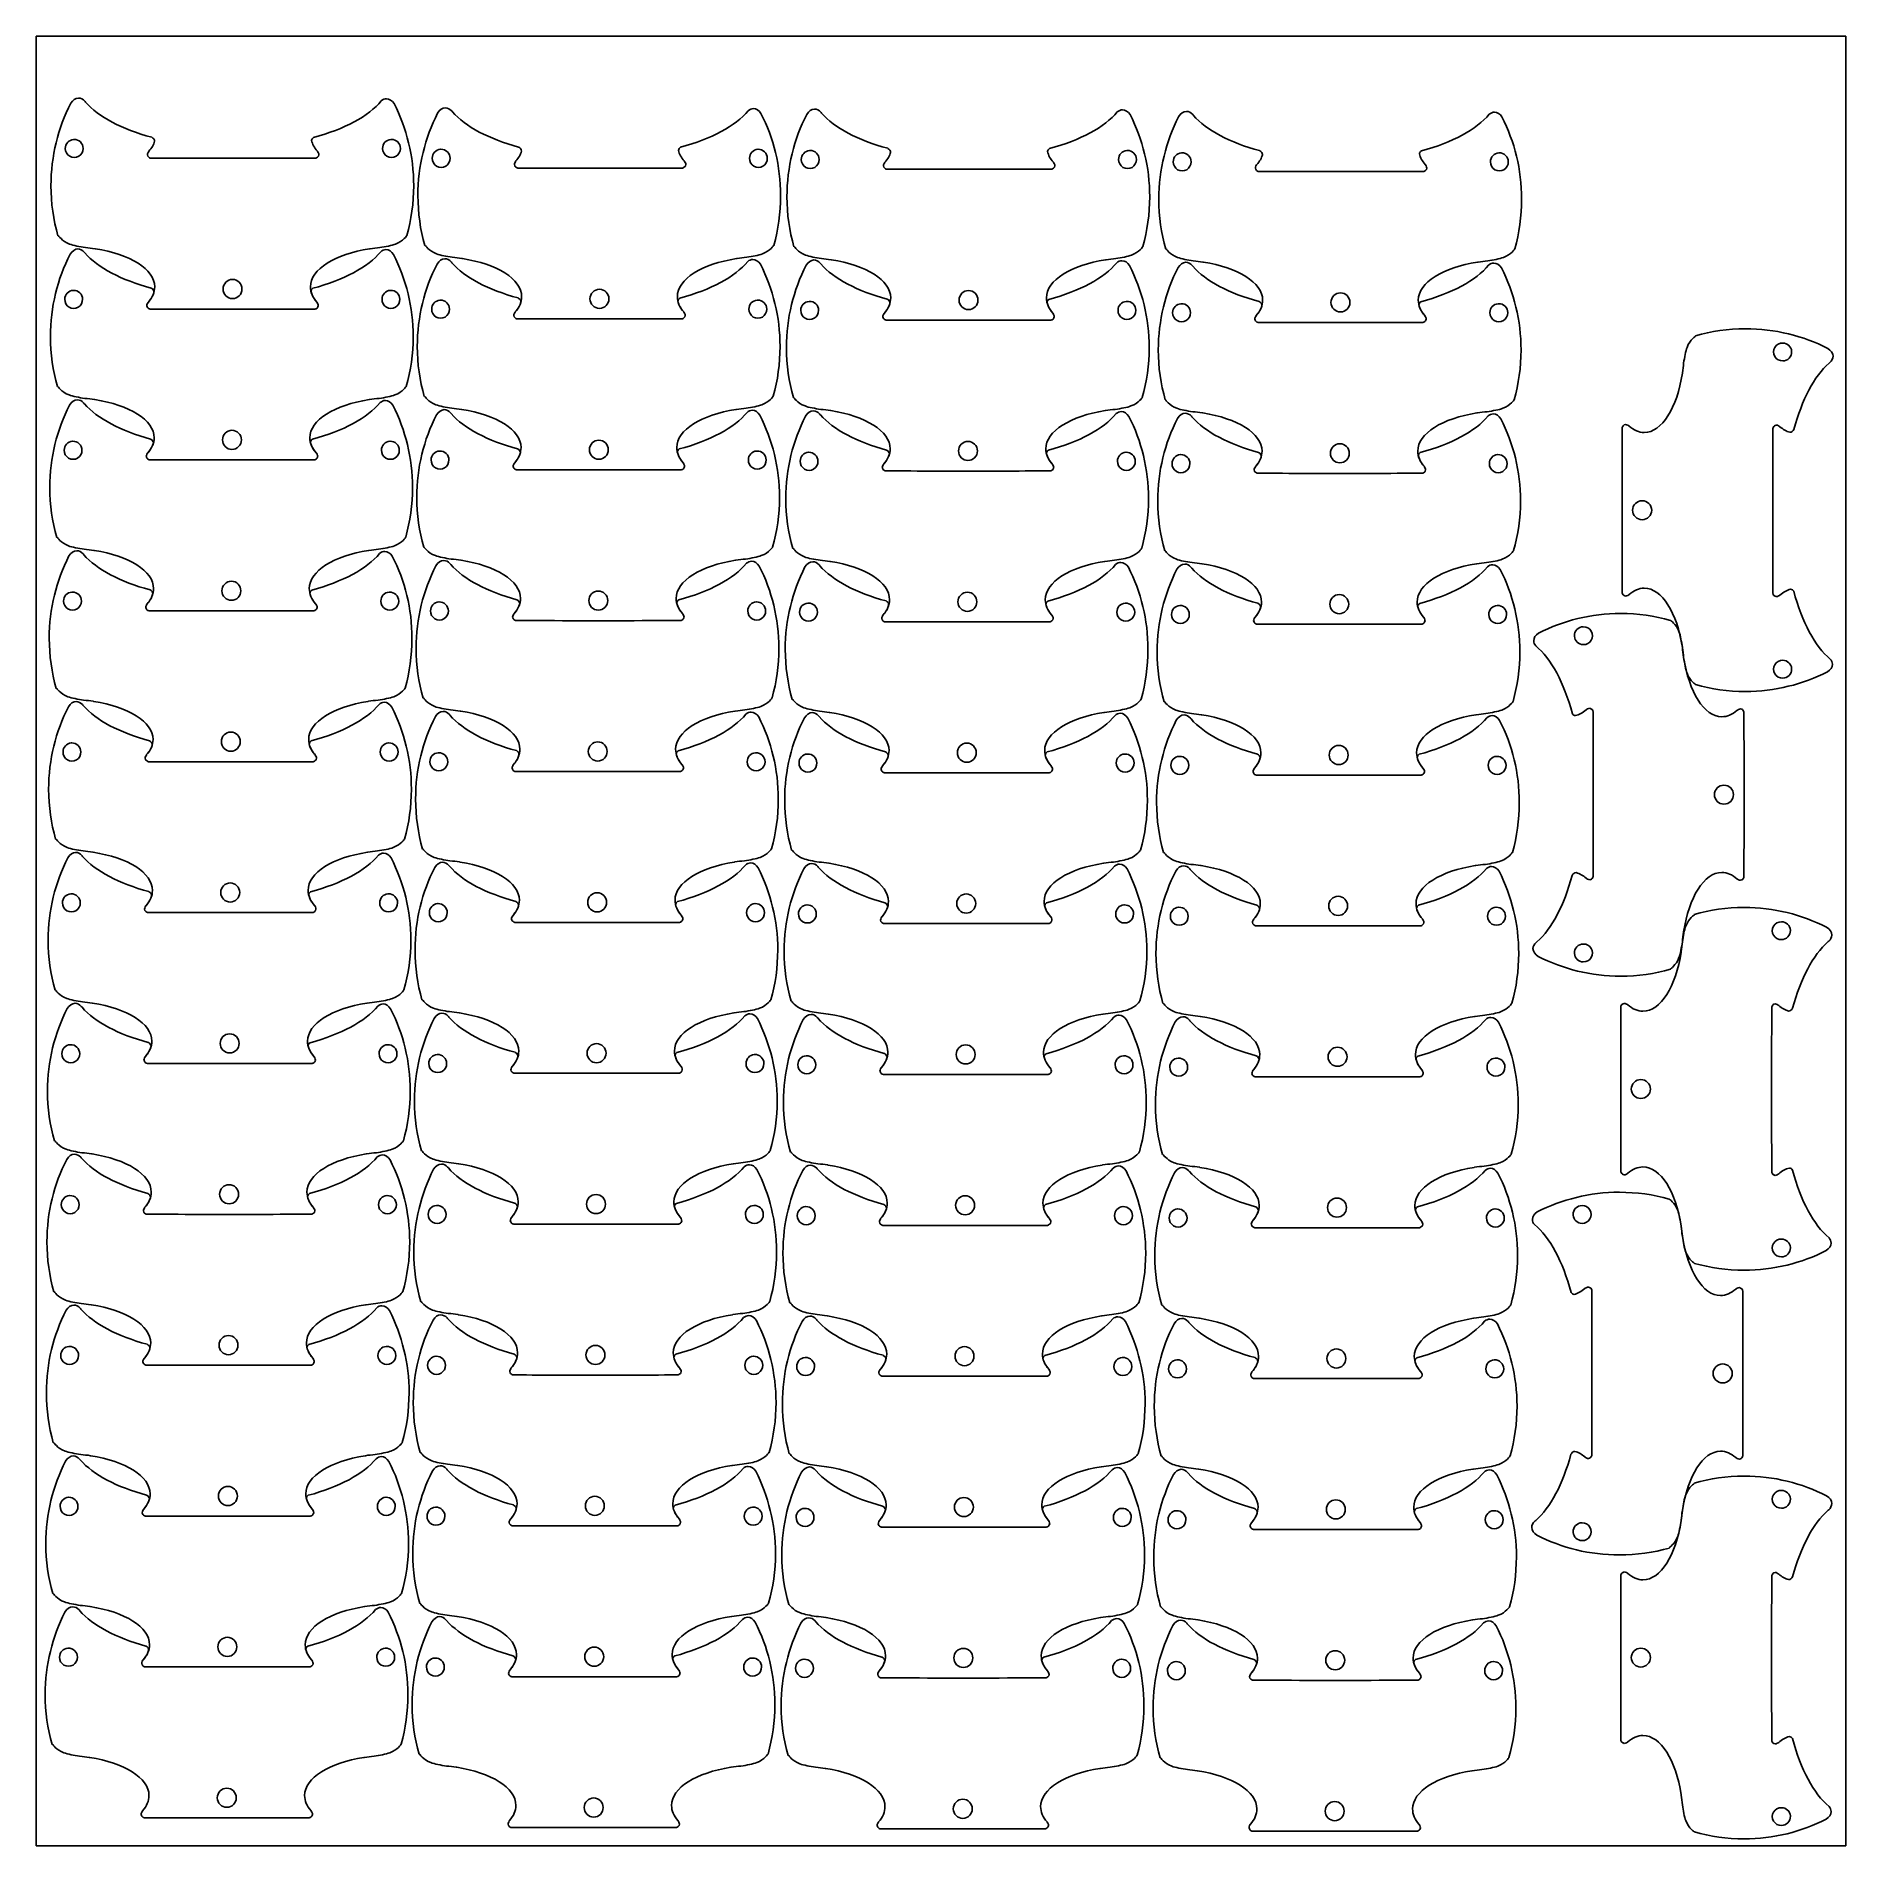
# Model space of a CAD drawing. Extents: x -113 to 191, y 10 to 315.
import ezdxf

# ---------------------------------------------------------------- set-up
doc = ezdxf.new("R2010")
doc.units = 0
doc.layers.add('BOTTOMLAYER', color=7, linetype='CONTINUOUS')

msp = doc.modelspace()

# ---------------------------------------------------------------- linework, layer by layer
at = {"layer": 'BOTTOMLAYER', "color": 1}
for p, q in [((-113.422819, 314.736524), (191.126962, 314.736524)), ((-113.422819, 10.186714), (-113.422819, 314.736524)), ((191.126962, 314.736524), (191.126962, 10.186714)), ((-106.296883, 304.321569), (-106.296883, 304.321598)), ((-44.545857, 302.668937), (-44.545857, 302.668965)), ((17.568981, 302.462931), (17.568981, 302.462959)), ((80.15857, 302.070519), (80.15857, 302.070548)), ((-107.125911, 297.354235), (-107.125911, 297.354235)), ((-53.732992, 297.354235), (-53.732992, 297.354235)), ((-45.374885, 295.701603), (-45.374885, 295.701603)), ((8.017976, 295.701603), (8.017976, 295.701603)), ((16.739953, 295.495598), (16.739953, 295.495598)), ((70.132815, 295.495598), (70.132815, 295.495598)), ((-75.88745, 294.196888), (-84.6628, 294.196888)), ((-14.136481, 292.544257), (-22.911834, 292.544257)), ((79.329542, 295.103186), (79.329542, 295.103186)), ((132.722465, 295.103186), (132.722465, 295.103186)), ((47.978356, 292.338251), (39.203006, 292.338251)), ((110.568006, 291.945839), (101.792653, 291.945839)), ((-109.762925, 281.152914), (-109.692369, 281.188192)), ((-51.051881, 281.188192), (-51.043075, 281.188192)), ((-106.393897, 278.930411), (-106.393897, 278.93044)), ((-48.011898, 279.500282), (-47.941343, 279.535559)), ((-44.642871, 277.277779), (-44.642871, 277.277807)), ((10.699087, 279.535559), (10.707893, 279.535559)), ((14.102939, 279.294276), (14.173495, 279.329554)), ((72.813926, 279.329554), (72.822731, 279.329554)), ((76.692529, 278.901864), (76.763084, 278.937142)), ((135.403576, 278.937142), (135.412381, 278.937142)), ((17.471967, 277.071773), (17.471967, 277.071801)), ((80.061556, 276.679361), (80.061556, 276.67939)), ((-107.222925, 271.963079), (-107.222925, 271.963079)), ((-80.376533, 273.797495), (-80.376533, 273.797495)), ((-53.830006, 271.963079), (-53.830006, 271.963079)), ((-18.625565, 272.144862), (-18.625565, 272.144862)), ((43.489273, 271.938857), (43.489273, 271.938857)), ((106.078923, 271.546445), (106.078923, 271.546445)), ((-75.984464, 268.805732), (-84.759814, 268.805732)), ((-84.7598, 268.805717), (-75.98445, 268.805717)), ((-45.471898, 270.310439), (-45.471898, 270.310439)), ((7.920962, 270.310439), (7.920962, 270.310439)), ((16.642939, 270.10444), (16.642939, 270.10444)), ((70.035801, 270.10444), (70.035801, 270.10444)), ((79.232529, 269.712028), (79.232529, 269.712028)), ((132.625451, 269.712028), (132.625451, 269.712028)), ((-14.233495, 267.153084), (-23.008848, 267.153084)), ((-23.008834, 267.15307), (-14.233481, 267.15307)), ((47.881342, 266.947093), (39.105992, 266.947093)), ((39.106007, 266.947078), (47.881357, 266.947078)), ((110.470992, 266.554682), (101.695639, 266.554682)), ((101.695654, 266.554668), (110.471006, 266.554668)), ((165.812857, 264.334243), (165.848134, 264.263687)), ((182.014179, 261.697229), (182.014179, 261.697229)), ((188.981512, 260.868398), (188.98154, 260.868201)), ((-109.859939, 255.761759), (-109.789383, 255.797037)), ((-106.490897, 253.539245), (-106.490897, 253.539274)), ((-51.148894, 255.797037), (-51.140089, 255.797037)), ((-48.108912, 254.109111), (-48.038357, 254.144389)), ((10.602073, 254.144389), (10.610879, 254.144389)), ((14.005925, 253.90312), (14.076481, 253.938398)), ((72.716912, 253.938398), (72.725717, 253.938398)), ((76.595515, 253.51071), (76.66607, 253.545988)), ((135.306562, 253.545988), (135.315367, 253.545988)), ((-44.73987, 251.886597), (-44.73987, 251.886625)), ((17.374967, 251.680606), (17.374967, 251.680634)), ((79.964557, 251.288196), (79.964557, 251.288224)), ((-80.473547, 248.406343), (-80.473547, 248.406343)), ((-18.722579, 246.753695), (-18.722579, 246.753695)), ((-107.319925, 246.571912), (-107.319925, 246.571912)), ((-53.927005, 246.571912), (-53.927005, 246.571912)), ((-45.568898, 244.919264), (-45.568898, 244.919264)), ((7.823963, 244.919264), (7.823963, 244.919264)), ((16.545939, 244.713273), (16.545939, 244.713273)), ((43.392259, 246.547703), (43.392259, 246.547703)), ((69.938801, 244.713273), (69.938801, 244.713273)), ((79.135529, 244.320863), (79.135529, 244.320863)), ((105.981909, 246.155293), (105.981909, 246.155293)), ((132.528451, 244.320863), (132.528451, 244.320863)), ((-76.081464, 243.414565), (-84.856814, 243.414565)), ((-84.856814, 243.414565), (-76.081464, 243.414565)), ((-14.330495, 241.761917), (-23.105847, 241.761917)), ((-23.105847, 241.761917), (-14.330495, 241.761917)), ((47.784343, 241.555926), (39.008993, 241.555926)), ((39.008993, 241.555926), (47.784343, 241.555926)), ((110.373993, 241.163516), (101.59864, 241.163516)), ((101.59864, 241.163516), (110.373993, 241.163516)), ((153.465663, 239.331118), (153.465663, 230.555765)), ((178.856832, 230.458962), (178.856832, 239.234315)), ((158.45744, 234.947848), (158.45744, 234.947848)), ((-109.956939, 230.370593), (-109.886383, 230.405871)), ((-51.245894, 230.405871), (-51.237089, 230.405871)), ((-48.205912, 228.717945), (-48.135357, 228.753223)), ((10.505074, 228.753223), (10.513879, 228.753223)), ((13.908925, 228.511954), (13.979481, 228.547231)), ((72.619912, 228.547231), (72.628718, 228.547231)), ((-106.587897, 228.148079), (-106.587897, 228.148107)), ((-44.83687, 226.495431), (-44.83687, 226.495459)), ((17.277967, 226.28944), (17.277967, 226.289468)), ((76.498515, 228.119543), (76.56907, 228.154821)), ((79.867557, 225.897029), (79.867557, 225.897058)), ((135.209562, 228.154821), (135.218368, 228.154821)), ((-80.570547, 223.015174), (-80.570547, 223.015174)), ((-107.416925, 221.180743), (-107.416925, 221.180743)), ((-54.024005, 221.180743), (-54.024005, 221.180743)), ((-45.665898, 219.528095), (-45.665898, 219.528095)), ((-18.819579, 221.362525), (-18.819579, 221.362525)), ((7.726963, 219.528095), (7.726963, 219.528095)), ((16.44894, 219.322104), (16.44894, 219.322104)), ((43.29526, 221.156534), (43.29526, 221.156534)), ((69.841801, 219.322104), (69.841801, 219.322104)), ((105.884909, 220.764124), (105.884909, 220.764124)), ((-76.178464, 218.023396), (-84.953814, 218.023396)), ((-84.953814, 218.023396), (-76.178464, 218.023396)), ((-14.427495, 216.370748), (-23.202847, 216.370748)), ((-23.202847, 216.370748), (-14.427495, 216.370748)), ((79.038529, 218.929694), (79.038529, 218.929694)), ((132.431451, 218.929694), (132.431451, 218.929694)), ((161.614812, 216.418184), (161.614812, 216.426933)), ((47.687343, 216.164757), (38.911993, 216.164757)), ((38.911993, 216.164757), (47.687343, 216.164757)), ((110.276993, 215.772347), (101.50164, 215.772347)), ((101.50164, 215.772347), (110.276993, 215.772347)), ((145.448771, 213.737214), (145.448771, 213.737214)), ((182.014179, 208.304295), (182.014179, 208.304295)), ((-110.053938, 204.979424), (-109.983383, 205.014702)), ((-51.342894, 205.014702), (-51.334089, 205.014702)), ((165.848134, 205.623325), (165.848134, 205.614576)), ((-106.684911, 202.756921), (-106.684911, 202.756949)), ((-48.302912, 203.326776), (-48.232356, 203.362053)), ((-44.933884, 201.104273), (-44.933884, 201.104301)), ((10.408074, 203.362053), (10.416879, 203.362053)), ((13.811926, 203.120784), (13.882481, 203.156062)), ((72.522913, 203.156062), (72.531718, 203.156062)), ((76.401515, 202.728374), (76.472071, 202.763652)), ((135.112562, 202.763652), (135.121368, 202.763652)), ((17.180953, 200.898282), (17.180953, 200.89831)), ((79.770543, 200.505871), (79.770543, 200.5059)), ((-107.513938, 195.789588), (-107.513938, 195.789588)), ((-80.667547, 197.624004), (-80.667547, 197.624004)), ((-54.121019, 195.789588), (-54.121019, 195.789588)), ((-18.916579, 195.971356), (-18.916579, 195.971356)), ((43.19826, 195.765365), (43.19826, 195.765365)), ((105.78791, 195.372955), (105.78791, 195.372955)), ((-76.275478, 192.632241), (-85.050828, 192.632241)), ((-85.050813, 192.632227), (-76.275463, 192.632227)), ((-45.762912, 194.13694), (-45.762912, 194.13694)), ((7.629949, 194.13694), (7.629949, 194.13694)), ((16.351926, 193.930949), (16.351926, 193.930949)), ((69.744788, 193.930949), (69.744788, 193.930949)), ((78.941515, 193.538538), (78.941515, 193.538538)), ((132.334437, 193.538538), (132.334437, 193.538538)), ((-14.524509, 190.979593), (-23.299861, 190.979593)), ((-23.299847, 190.979579), (-14.524495, 190.979579)), ((47.590329, 190.773602), (38.814979, 190.773602)), ((38.814993, 190.773588), (47.590343, 190.773588)), ((110.179979, 190.381191), (101.404626, 190.381191)), ((101.40464, 190.381177), (110.179993, 190.381177)), ((148.606118, 191.582563), (148.606118, 182.807211)), ((173.997287, 182.710406), (173.997287, 191.485758)), ((169.00551, 187.093675), (169.00551, 187.093675)), ((-110.150952, 179.588269), (-110.080397, 179.623546)), ((-106.78191, 177.365754), (-106.78191, 177.365783)), ((-51.439908, 179.623546), (-51.431103, 179.623546)), ((-48.399926, 177.93562), (-48.32937, 177.970898)), ((10.31106, 177.970898), (10.319865, 177.970898)), ((13.714912, 177.729629), (13.785467, 177.764907)), ((72.425899, 177.764907), (72.434704, 177.764907)), ((76.304501, 177.337219), (76.375057, 177.372497)), ((135.015549, 177.372497), (135.024354, 177.372497)), ((-45.030884, 175.713106), (-45.030884, 175.713135)), ((17.083954, 175.507115), (17.083954, 175.507143)), ((79.673543, 175.114705), (79.673543, 175.114733)), ((-80.764561, 172.232852), (-80.764561, 172.232852)), ((-19.013593, 170.580204), (-19.013593, 170.580204)), ((-107.610938, 170.398422), (-107.610938, 170.398422)), ((-54.218022, 170.398422), (-54.218022, 170.398422)), ((-45.859912, 168.745773), (-45.859912, 168.745773)), ((7.532946, 168.745773), (7.532946, 168.745773)), ((16.254926, 168.539782), (16.254926, 168.539782)), ((43.101246, 170.374213), (43.101246, 170.374213)), ((69.647785, 168.539782), (69.647785, 168.539782)), ((78.844515, 168.147372), (78.844515, 168.147372)), ((105.690896, 169.981802), (105.690896, 169.981802)), ((132.237435, 168.147372), (132.237435, 168.147372)), ((-76.37248, 167.241075), (-85.147827, 167.241075)), ((-85.147827, 167.241075), (-76.372477, 167.241075)), ((-14.621512, 165.588426), (-23.396861, 165.588426)), ((-23.396861, 165.588426), (-14.621509, 165.588426)), ((47.493326, 165.382435), (38.717979, 165.382435)), ((38.717979, 165.382435), (47.493329, 165.382435)), ((110.082976, 164.990025), (101.307626, 164.990025)), ((101.307626, 164.990025), (110.082979, 164.990025)), ((165.601204, 166.932422), (165.636482, 166.861867)), ((181.802524, 164.295406), (181.802524, 164.295406)), ((188.769856, 163.466575), (188.769885, 163.466378)), ((138.481438, 161.173127), (138.48141, 161.173322)), ((145.448771, 160.344294), (145.448771, 160.344294)), ((161.65009, 157.707281), (161.614812, 157.777836)), ((-110.247952, 154.197102), (-110.177397, 154.23238)), ((-51.53691, 154.23238), (-51.528105, 154.23238)), ((-48.496926, 152.544454), (-48.42637, 152.579732)), ((10.214057, 152.579732), (10.222863, 152.579732)), ((13.617912, 152.338463), (13.688468, 152.373741)), ((72.328896, 152.373741), (72.337701, 152.373741)), ((-106.87891, 151.974588), (-106.87891, 151.974616)), ((-45.127884, 150.32194), (-45.127884, 150.321968)), ((16.986954, 150.115949), (16.986954, 150.115977)), ((76.207501, 151.946053), (76.278057, 151.98133)), ((79.576543, 149.723538), (79.576543, 149.723567)), ((134.918546, 151.98133), (134.927351, 151.98133)), ((-80.861563, 146.841685), (-80.861563, 146.841685)), ((-107.707938, 145.007255), (-107.707938, 145.007255)), ((-54.315021, 145.007255), (-54.315021, 145.007255)), ((-45.956911, 143.354607), (-45.956911, 143.354607)), ((-19.110595, 145.189037), (-19.110595, 145.189037)), ((7.435947, 143.354607), (7.435947, 143.354607)), ((16.157926, 143.148616), (16.157926, 143.148616)), ((43.004243, 144.983046), (43.004243, 144.983046)), ((69.550785, 143.148616), (69.550785, 143.148616)), ((105.593893, 144.590636), (105.593893, 144.590636)), ((-76.46948, 141.849908), (-85.244827, 141.849908)), ((-85.244827, 141.849908), (-76.46948, 141.849908)), ((-14.718511, 140.19726), (-23.493861, 140.19726)), ((-23.493861, 140.19726), (-14.718511, 140.19726)), ((78.747516, 142.756206), (78.747516, 142.756206)), ((132.140435, 142.756206), (132.140435, 142.756206)), ((153.254007, 141.929294), (153.254007, 133.153942)), ((178.645177, 133.057139), (178.645177, 141.832492)), ((47.396327, 139.991269), (38.620979, 139.991269)), ((38.620979, 139.991269), (47.396327, 139.991269)), ((109.985977, 139.598859), (101.210626, 139.598859)), ((101.210626, 139.598859), (109.985977, 139.598859)), ((158.245785, 137.546025), (158.245785, 137.546025)), ((-110.344952, 128.805936), (-110.274396, 128.841213)), ((-51.63391, 128.841213), (-51.625105, 128.841213)), ((-106.975924, 126.583433), (-106.975924, 126.583461)), ((-48.593925, 127.153288), (-48.52337, 127.188565)), ((-45.224898, 124.930785), (-45.224898, 124.930813)), ((10.117058, 127.188565), (10.125863, 127.188565)), ((13.520912, 126.947296), (13.591468, 126.982574)), ((72.231896, 126.982574), (72.240702, 126.982574)), ((76.110502, 126.554886), (76.181057, 126.590164)), ((134.821546, 126.590164), (134.830352, 126.590164)), ((16.88994, 124.724794), (16.88994, 124.724822)), ((79.479529, 124.332383), (79.479529, 124.332411)), ((-107.804952, 119.6161), (-107.804952, 119.6161)), ((-80.958563, 121.450516), (-80.958563, 121.450516)), ((-54.412035, 119.6161), (-54.412035, 119.6161)), ((-19.207595, 119.797868), (-19.207595, 119.797868)), ((42.907244, 119.591877), (42.907244, 119.591877)), ((105.496893, 119.199467), (105.496893, 119.199467)), ((161.403163, 119.016347), (161.403163, 119.025096)), ((-76.566494, 116.458753), (-85.341841, 116.458753)), ((-85.341827, 116.458739), (-76.56648, 116.458739)), ((-46.053925, 117.963452), (-46.053925, 117.963452)), ((7.338933, 117.963452), (7.338933, 117.963452)), ((16.060912, 117.757461), (16.060912, 117.757461)), ((69.453771, 117.757461), (69.453771, 117.757461)), ((78.650502, 117.36505), (78.650502, 117.36505)), ((132.043421, 117.36505), (132.043421, 117.36505)), ((145.237121, 116.335377), (145.237121, 116.335377)), ((-14.815525, 114.806105), (-23.590875, 114.806105)), ((-23.59086, 114.806091), (-14.815511, 114.806091)), ((47.299313, 114.600114), (38.523966, 114.600114)), ((38.52398, 114.6001), (47.299327, 114.6001)), ((109.888963, 114.207703), (101.113613, 114.207703)), ((101.113627, 114.207689), (109.888977, 114.207689)), ((181.802524, 110.902486), (181.802524, 110.902486)), ((165.636482, 108.221516), (165.636482, 108.212767)), ((-110.441966, 103.414781), (-110.37141, 103.450058)), ((-107.072924, 101.192252), (-107.072924, 101.192281)), ((-51.730924, 103.450058), (-51.722119, 103.450058)), ((-48.690939, 101.762132), (-48.620384, 101.79741)), ((10.020044, 101.79741), (10.028849, 101.79741)), ((13.423898, 101.556141), (13.494454, 101.591419)), ((72.134882, 101.591419), (72.143688, 101.591419)), ((76.013488, 101.163731), (76.084043, 101.199009)), ((134.724532, 101.199009), (134.733338, 101.199009)), ((-45.321897, 99.539548), (-45.321897, 99.539632)), ((16.79294, 99.333613), (16.79294, 99.333641)), ((79.38253, 98.941203), (79.38253, 98.941231)), ((-81.055577, 96.059364), (-81.055577, 96.059364)), ((-107.901952, 94.224919), (-107.901952, 94.224919)), ((-54.509035, 94.224919), (-54.509035, 94.224919)), ((-46.150925, 92.572268), (-46.150925, 92.572268)), ((-19.304609, 94.406716), (-19.304609, 94.406716)), ((7.241933, 92.572268), (7.241933, 92.572268)), ((15.963912, 92.36628), (15.963912, 92.36628)), ((42.81023, 94.200725), (42.81023, 94.200725)), ((69.356772, 92.36628), (69.356772, 92.36628)), ((78.553502, 91.97387), (78.553502, 91.97387)), ((105.39988, 93.808314), (105.39988, 93.808314)), ((131.946421, 91.97387), (131.946421, 91.97387)), ((148.394468, 94.180723), (148.394468, 85.405371)), ((173.785637, 85.308568), (173.785637, 94.083921)), ((-85.438841, 91.067587), (-76.663494, 91.067587)), ((-76.663494, 91.067572), (-85.438841, 91.067572)), ((-23.687874, 89.414992), (-14.912525, 89.414992)), ((-14.912525, 89.414992), (-23.687874, 89.414992)), ((38.426966, 89.208947), (47.202313, 89.208947)), ((47.202313, 89.208933), (38.426966, 89.208933)), ((101.016613, 88.816537), (109.791963, 88.816537)), ((109.791963, 88.816523), (101.016613, 88.816523)), ((168.79386, 89.691838), (168.79386, 89.691838)), ((-110.538966, 78.0236), (-110.46841, 78.058878)), ((-51.827924, 78.058878), (-51.819119, 78.058878)), ((-48.787939, 76.370963), (-48.717383, 76.406241)), ((9.923044, 76.406241), (9.931849, 76.406241)), ((13.326899, 76.164961), (13.397454, 76.200238)), ((72.037883, 76.200238), (72.046688, 76.200238)), ((-107.169924, 75.801086), (-107.169924, 75.801114)), ((-45.418897, 74.148322), (-45.418897, 74.148463)), ((16.69594, 73.942447), (16.69594, 73.942475)), ((75.916488, 75.77255), (75.987044, 75.807828)), ((79.28553, 73.550036), (79.28553, 73.550064)), ((134.627533, 75.807828), (134.636338, 75.807828)), ((-81.152577, 70.66818), (-81.152577, 70.66818)), ((165.601207, 71.24154), (165.636485, 71.170985)), ((-107.998951, 68.83375), (-107.998951, 68.83375)), ((-54.606035, 68.83375), (-54.606035, 68.83375)), ((-46.247925, 67.181102), (-46.247925, 67.181102)), ((-19.401609, 69.015518), (-19.401609, 69.015518)), ((7.144933, 67.181102), (7.144933, 67.181102)), ((42.71323, 68.809541), (42.71323, 68.809541)), ((105.30288, 68.417131), (105.30288, 68.417131)), ((181.802526, 68.604538), (181.802526, 68.604538)), ((188.769862, 67.775702), (188.769887, 67.77551)), ((-76.760493, 65.676403), (-85.535841, 65.676403)), ((-85.535841, 65.676403), (-76.760493, 65.676403)), ((-23.784874, 64.023854), (-15.009525, 64.023854)), ((-15.009525, 64.023797), (-23.784874, 64.023797)), ((15.866913, 66.975111), (15.866913, 66.975111)), ((69.259772, 66.975111), (69.259772, 66.975111)), ((78.456502, 66.582701), (78.456502, 66.582701)), ((131.849422, 66.582701), (131.849422, 66.582701)), ((47.105313, 63.817764), (38.329966, 63.817764)), ((38.329966, 63.817764), (47.105313, 63.817764)), ((109.694963, 63.425354), (100.919613, 63.425354)), ((100.919613, 63.425354), (109.694963, 63.425354)), ((138.269788, 63.771287), (138.26976, 63.771485)), ((145.237121, 62.942457), (145.237121, 62.942457)), ((161.43844, 60.305443), (161.403163, 60.375999)), ((-110.635965, 52.632431), (-110.56541, 52.667708)), ((-51.924924, 52.667708), (-51.916118, 52.667708)), ((-107.266938, 50.409928), (-107.266938, 50.409956)), ((-48.884939, 50.979768), (-48.814383, 51.015046)), ((-45.515911, 48.757156), (-45.515911, 48.757297)), ((9.826044, 51.015046), (9.83485, 51.015046)), ((13.229899, 50.773791), (13.300454, 50.809069)), ((71.940883, 50.809069), (71.949688, 50.809069)), ((75.819488, 50.381381), (75.890044, 50.416659)), ((134.530533, 50.416659), (134.539338, 50.416659)), ((16.598927, 48.551289), (16.598927, 48.551317)), ((79.188516, 48.158878), (79.188516, 48.158907)), ((153.25401, 46.238427), (153.25401, 37.463074)), ((178.645179, 37.366272), (178.645182, 46.141619)), ((-108.095965, 43.442595), (-108.095965, 43.442595)), ((-81.249576, 45.277011), (-81.249576, 45.277011)), ((-54.703049, 43.442595), (-54.703049, 43.442595)), ((-19.498609, 43.624352), (-19.498609, 43.624352)), ((42.61623, 43.418372), (42.61623, 43.418372)), ((105.20588, 43.025962), (105.20588, 43.025962)), ((-76.857507, 40.285248), (-85.632854, 40.285248)), ((-85.63284, 40.285234), (-76.857493, 40.285234)), ((-46.344939, 41.789936), (-46.344939, 41.789936)), ((7.047919, 41.789936), (7.047919, 41.789936)), ((15.769899, 41.583956), (15.769899, 41.583956)), ((69.162758, 41.583956), (69.162758, 41.583956)), ((78.359488, 41.191545), (78.359488, 41.191545)), ((131.752408, 41.191545), (131.752408, 41.191545)), ((158.245787, 41.855154), (158.245787, 41.855154)), ((-15.106539, 38.632659), (-23.881888, 38.632659)), ((-23.881874, 38.632687), (-15.106525, 38.632687)), ((47.008299, 38.426609), (38.232952, 38.426609)), ((38.232966, 38.426595), (47.008313, 38.426595)), ((109.597949, 38.034198), (100.822599, 38.034198)), ((100.822613, 38.034184), (109.597963, 38.034184)), ((-110.732979, 27.241267), (-110.662424, 27.276545)), ((-52.021938, 27.276545), (-52.013132, 27.276545)), ((-48.981953, 25.58863), (-48.911397, 25.623908)), ((9.72903, 25.623908), (9.737836, 25.623908)), ((13.132885, 25.382628), (13.20344, 25.417906)), ((71.843869, 25.417906), (71.852674, 25.417906)), ((75.722474, 24.990217), (75.79303, 25.025495)), ((134.433519, 25.025495), (134.442324, 25.025495)), ((-81.34659, 19.88585), (-81.34659, 19.88585)), ((-19.595622, 18.233214), (-19.595622, 18.233214)), ((42.519216, 18.027214), (42.519216, 18.027214)), ((105.108866, 17.634804), (105.108866, 17.634804)), ((-85.729854, 14.894186), (-76.954507, 14.894186)), ((-23.978888, 13.241614), (-15.203539, 13.241614)), ((38.135952, 13.035564), (46.9113, 13.035564)), ((100.725599, 12.643134), (109.500949, 12.643134)), ((165.636485, 12.530612), (165.636485, 12.521863)), ((181.802526, 15.211598), (181.802526, 15.211598)), ((191.126962, 10.186714), (-113.422819, 10.186714))]:
    msp.add_line(p, q, dxfattribs=at)
for points in [[(-107.610981, 303.439653), (-109.732476, 299.276013), (-110.935911, 294.563052), (-110.935911, 289.566666)], [(-106.296883, 304.321598), (-106.809915, 304.321598), (-107.269489, 303.982674), (-107.610981, 303.439653)], [(-105.247369, 303.801222), (-105.547727, 304.128936), (-105.909299, 304.321569), (-106.296883, 304.321569)], [(-105.123897, 303.651292), (-105.164275, 303.703384), (-105.20446, 303.754407), (-105.247369, 303.801222)], [(-93.976119, 297.724624), (-98.994313, 299.085008), (-102.950749, 301.160137), (-105.123897, 303.651292)], [(-55.338145, 303.854167), (-57.486304, 301.258198), (-61.553344, 299.095052), (-66.750506, 297.698194)], [(-54.46502, 304.206945), (-54.77867, 304.206945), (-55.07727, 304.075909), (-55.338145, 303.854167)], [(-53.19502, 303.395556), (-53.53181, 303.894502), (-53.975477, 304.206945), (-54.46502, 304.206945)], [(-49.887728, 289.566666), (-49.887728, 294.548337), (-51.084048, 299.241565), (-53.19502, 303.395556)], [(-45.859954, 301.78702), (-47.981449, 297.62338), (-49.184885, 292.910421), (-49.184885, 287.914034)], [(-44.545857, 302.668965), (-45.058889, 302.668965), (-45.518462, 302.330041), (-45.859954, 301.78702)], [(-43.496343, 302.148589), (-43.796701, 302.476303), (-44.158273, 302.668937), (-44.545857, 302.668937)], [(-43.372871, 301.998658), (-43.413248, 302.050751), (-43.453434, 302.101774), (-43.496343, 302.148589)], [(-32.225138, 296.071991), (-37.243306, 297.432375), (-41.199723, 299.507504), (-43.372871, 301.998658)], [(6.412823, 302.201534), (4.264663, 299.605565), (0.197622, 297.44242), (-4.99954, 296.045561)], [(7.285948, 302.554312), (6.972298, 302.554312), (6.673698, 302.423276), (6.412823, 302.201534)], [(8.555948, 301.742923), (8.219158, 302.241869), (7.775491, 302.554312), (7.285948, 302.554312)], [(11.86324, 287.914034), (11.86324, 292.895705), (10.66692, 297.588932), (8.555948, 301.742923)], [(16.254884, 301.581015), (14.133388, 297.417376), (12.929953, 292.704415), (12.929953, 287.708029)], [(17.568981, 302.462959), (17.055949, 302.462959), (16.596375, 302.124036), (16.254884, 301.581015)], [(18.618492, 301.942584), (18.318137, 302.270298), (17.956565, 302.462931), (17.568981, 302.462931)], [(18.741965, 301.792653), (18.701587, 301.844746), (18.661401, 301.895769), (18.618492, 301.942584)], [(29.889687, 295.865987), (24.871514, 297.226371), (20.9151, 299.3015), (18.741965, 301.792653)], [(68.527662, 301.995529), (66.379502, 299.399561), (62.312463, 297.236415), (57.115301, 295.839557)], [(69.400787, 302.348307), (69.087136, 302.348307), (68.788537, 302.217271), (68.527662, 301.995529)], [(70.670787, 301.536918), (70.333997, 302.035864), (69.89033, 302.348307), (69.400787, 302.348307)], [(73.978079, 287.708029), (73.978079, 292.6897), (72.781758, 297.382928), (70.670787, 301.536918)], [(80.15857, 302.070548), (79.645538, 302.070548), (79.185965, 301.731624), (78.844473, 301.188603)], [(81.208084, 301.550172), (80.907726, 301.877886), (80.546154, 302.070519), (80.15857, 302.070519)], [(81.331556, 301.400242), (81.291179, 301.452334), (81.250993, 301.503357), (81.208084, 301.550172)], [(131.117312, 301.603117), (128.969152, 299.007149), (124.902112, 296.844004), (119.704951, 295.447145)], [(131.990437, 301.955895), (131.676786, 301.955895), (131.378187, 301.824859), (131.117312, 301.603117)], [(133.260437, 301.144506), (132.923647, 301.643452), (132.479979, 301.955895), (131.990437, 301.955895)], [(78.844473, 301.188603), (76.722978, 297.024964), (75.519542, 292.312003), (75.519542, 287.315617)], [(92.479334, 295.473575), (87.461141, 296.833959), (83.504704, 298.909088), (81.331556, 301.400242)], [(136.567728, 287.315617), (136.567728, 292.297288), (135.371408, 296.990516), (133.260437, 301.144506)], [(-107.783217, 294.517925), (-108.253949, 294.796107), (-108.536021, 295.308397), (-108.519383, 295.85493)], [(-108.519383, 295.85493), (-108.521009, 296.64321), (-107.912203, 297.298254), (-107.125911, 297.354235)], [(-107.125911, 297.354235), (-107.105335, 297.354659), (-107.084752, 297.354659), (-107.064175, 297.354235)], [(-107.064175, 297.354235), (-106.659005, 297.365964), (-106.266336, 297.213217), (-105.975594, 296.930782)], [(-105.520772, 295.85493), (-105.504135, 295.308397), (-105.786206, 294.796107), (-106.256939, 294.517925)], [(-105.975594, 296.930782), (-105.684852, 296.648347), (-105.52079, 296.260269), (-105.520772, 295.85493)], [(-94.443564, 295.387499), (-93.982862, 295.912918), (-93.660925, 296.465167), (-93.499884, 297.045555)], [(-93.967314, 297.715818), (-93.970785, 297.716665), (-93.972676, 297.723692), (-93.976119, 297.724624)], [(-93.499884, 297.05436), (-93.503722, 297.339546), (-93.693192, 297.579632), (-93.967314, 297.715818)], [(-93.499884, 297.045555), (-93.499884, 297.048546), (-93.499844, 297.051368), (-93.499884, 297.05436)], [(-66.750506, 297.698194), (-66.937673, 297.571174), (-67.057504, 297.388903), (-67.085645, 297.177846)], [(-67.085645, 297.177846), (-66.936389, 296.550289), (-66.601969, 295.952356), (-66.106686, 295.387499)], [(-54.390297, 294.517925), (-54.86103, 294.796107), (-55.143101, 295.308397), (-55.126464, 295.85493)], [(-55.126464, 295.85493), (-55.128089, 296.64321), (-54.519284, 297.298254), (-53.732992, 297.354235)], [(-53.732992, 297.354235), (-53.712415, 297.354659), (-53.691832, 297.354659), (-53.671256, 297.354235)], [(-53.671256, 297.354235), (-53.266086, 297.365964), (-52.873416, 297.213217), (-52.582674, 296.930782)], [(-52.127853, 295.85493), (-52.111215, 295.308397), (-52.393287, 294.796107), (-52.864019, 294.517925)], [(-52.582674, 296.930782), (-52.291932, 296.648347), (-52.127871, 296.260269), (-52.127853, 295.85493)], [(-46.768357, 294.202298), (-46.769982, 294.990579), (-46.161176, 295.645622), (-45.374885, 295.701603)], [(-45.374885, 295.701603), (-45.354308, 295.702027), (-45.333725, 295.702027), (-45.313148, 295.701603)], [(-45.313148, 295.701603), (-44.907979, 295.713332), (-44.515309, 295.560585), (-44.224567, 295.27815)], [(-32.216333, 296.063186), (-32.219804, 296.064033), (-32.221695, 296.07106), (-32.225138, 296.071991)], [(-31.748902, 295.401728), (-31.75274, 295.686913), (-31.94221, 295.927), (-32.216333, 296.063186)], [(-4.99954, 296.045561), (-5.186707, 295.918542), (-5.306538, 295.736271), (-5.334679, 295.525214)], [(-5.334679, 295.525214), (-5.185423, 294.897657), (-4.851004, 294.299724), (-4.355721, 293.734868)], [(6.624504, 294.202298), (6.622879, 294.990579), (7.231684, 295.645622), (8.017976, 295.701603)], [(8.017976, 295.701603), (8.038553, 295.702027), (8.059136, 295.702027), (8.079712, 295.701603)], [(8.079712, 295.701603), (8.484882, 295.713332), (8.877552, 295.560585), (9.168293, 295.27815)], [(15.346481, 293.996293), (15.344856, 294.784573), (15.953661, 295.439617), (16.739953, 295.495598)], [(16.739953, 295.495598), (16.760529, 295.496022), (16.781113, 295.496022), (16.801689, 295.495598)], [(16.801689, 295.495598), (17.206859, 295.507327), (17.599528, 295.35458), (17.89027, 295.072145)], [(29.898492, 295.857181), (29.895021, 295.858028), (29.89313, 295.865055), (29.889687, 295.865987)], [(30.365923, 295.195723), (30.362085, 295.480909), (30.172615, 295.720995), (29.898492, 295.857181)], [(57.115301, 295.839557), (56.928134, 295.712537), (56.808302, 295.530266), (56.780162, 295.319209)], [(68.739343, 293.996293), (68.737717, 294.784573), (69.346523, 295.439617), (70.132815, 295.495598)], [(70.132815, 295.495598), (70.153391, 295.496022), (70.173974, 295.496022), (70.194551, 295.495598)], [(70.194551, 295.495598), (70.599721, 295.507327), (70.99239, 295.35458), (71.283132, 295.072145)], [(92.488139, 295.464769), (92.484668, 295.465616), (92.482777, 295.472643), (92.479334, 295.473575)], [(92.95557, 294.803311), (92.951732, 295.088497), (92.762262, 295.328583), (92.488139, 295.464769)], [(119.704951, 295.447145), (119.517784, 295.320125), (119.397952, 295.137855), (119.369812, 294.926797)], [(-106.256939, 294.517925), (-106.727672, 294.239742), (-107.312484, 294.239742), (-107.783217, 294.517925)], [(-94.699328, 294.770138), (-94.750673, 294.956029), (-94.443564, 295.387499), (-94.443564, 295.387499)], [(-94.584675, 294.479096), (-94.614969, 294.526306), (-94.64798, 294.584249), (-94.699328, 294.770138)], [(-94.328911, 294.26743), (-94.448514, 294.335705), (-94.552719, 294.429293), (-94.584675, 294.479096)], [(-94.161342, 294.205694), (-94.218506, 294.218732), (-94.275419, 294.236893), (-94.328911, 294.26743)], [(-84.6628, 294.196888), (-89.41812, 294.198582), (-90.747029, 294.204847), (-94.161342, 294.205694)], [(-66.388909, 294.205694), (-69.803222, 294.204847), (-71.13213, 294.198553), (-75.88745, 294.196888)], [(-66.221339, 294.26743), (-66.275393, 294.236574), (-66.331078, 294.218704), (-66.388909, 294.205694)], [(-65.965575, 294.479096), (-65.997531, 294.429293), (-66.101736, 294.335705), (-66.221339, 294.26743)], [(-66.106686, 295.387499), (-66.106686, 295.387499), (-65.799578, 294.956029), (-65.850922, 294.770138)], [(-65.850922, 294.770138), (-65.90227, 294.584249), (-65.935281, 294.526306), (-65.965575, 294.479096)], [(-52.864019, 294.517925), (-53.334752, 294.239742), (-53.919564, 294.239742), (-54.390297, 294.517925)], [(-46.03219, 292.865293), (-46.502923, 293.143475), (-46.784994, 293.655766), (-46.768357, 294.202298)], [(-44.505912, 292.865293), (-44.976645, 292.587111), (-45.561457, 292.587111), (-46.03219, 292.865293)], [(-43.769746, 294.202298), (-43.753108, 293.655766), (-44.03518, 293.143475), (-44.505912, 292.865293)], [(-44.224567, 295.27815), (-43.933826, 294.995716), (-43.769764, 294.607638), (-43.769746, 294.202298)], [(-32.948344, 293.117507), (-32.999688, 293.303398), (-32.69258, 293.734868), (-32.69258, 293.734868)], [(-32.833691, 292.826465), (-32.863985, 292.873675), (-32.896996, 292.931618), (-32.948344, 293.117507)], [(-32.577927, 292.614798), (-32.69753, 292.683074), (-32.801735, 292.776661), (-32.833691, 292.826465)], [(-32.69258, 293.734868), (-32.23188, 294.260286), (-31.909944, 294.812536), (-31.748902, 295.392923)], [(-32.410358, 292.553062), (-32.467522, 292.566101), (-32.524435, 292.584262), (-32.577927, 292.614798)], [(-22.911834, 292.544257), (-27.667154, 292.54595), (-28.996059, 292.552216), (-32.410358, 292.553062)], [(-31.748902, 295.392923), (-31.748902, 295.395914), (-31.748863, 295.398736), (-31.748902, 295.401728)], [(-4.637943, 292.553062), (-8.052253, 292.552216), (-9.38116, 292.545922), (-14.136481, 292.544257)], [(-4.470374, 292.614798), (-4.524428, 292.583943), (-4.580113, 292.566073), (-4.637943, 292.553062)], [(-4.21461, 292.826465), (-4.246566, 292.776661), (-4.350771, 292.683074), (-4.470374, 292.614798)], [(-4.355721, 293.734868), (-4.355721, 293.734868), (-4.048613, 293.303398), (-4.099958, 293.117507)], [(-4.099958, 293.117507), (-4.151305, 292.931618), (-4.184316, 292.873675), (-4.21461, 292.826465)], [(7.360671, 292.865293), (6.889938, 293.143475), (6.607867, 293.655766), (6.624504, 294.202298)], [(8.886948, 292.865293), (8.416216, 292.587111), (7.831403, 292.587111), (7.360671, 292.865293)], [(9.623115, 294.202298), (9.639753, 293.655766), (9.357681, 293.143475), (8.886948, 292.865293)], [(9.168293, 295.27815), (9.459035, 294.995716), (9.623097, 294.607638), (9.623115, 294.202298)], [(16.082647, 292.659288), (15.611915, 292.93747), (15.329843, 293.44976), (15.346481, 293.996293)], [(17.608925, 292.659288), (17.138192, 292.381105), (16.55338, 292.381105), (16.082647, 292.659288)], [(18.345092, 293.996293), (18.361729, 293.44976), (18.079658, 292.93747), (17.608925, 292.659288)], [(17.89027, 295.072145), (18.181012, 294.78971), (18.345074, 294.401632), (18.345092, 293.996293)], [(29.166479, 292.911501), (29.115134, 293.097392), (29.422242, 293.528862), (29.422242, 293.528862)], [(29.281131, 292.620459), (29.250838, 292.66767), (29.217826, 292.725613), (29.166479, 292.911501)], [(29.536895, 292.408793), (29.417292, 292.477068), (29.313087, 292.570656), (29.281131, 292.620459)], [(29.422242, 293.528862), (29.882945, 294.054281), (30.204881, 294.60653), (30.365923, 295.186918)], [(29.704465, 292.347057), (29.647301, 292.360095), (29.590388, 292.378256), (29.536895, 292.408793)], [(30.365923, 295.186918), (30.365923, 295.189909), (30.365962, 295.192731), (30.365923, 295.195723)], [(56.780162, 295.319209), (56.929418, 294.691652), (57.263837, 294.093719), (57.75912, 293.528862)], [(57.644467, 292.408793), (57.590413, 292.377937), (57.534728, 292.360067), (57.476898, 292.347057)], [(57.900231, 292.620459), (57.868275, 292.570656), (57.76407, 292.477068), (57.644467, 292.408793)], [(57.75912, 293.528862), (57.75912, 293.528862), (58.066229, 293.097392), (58.014884, 292.911501)], [(58.014884, 292.911501), (57.963537, 292.725613), (57.930525, 292.66767), (57.900231, 292.620459)], [(69.475509, 292.659288), (69.004777, 292.93747), (68.722705, 293.44976), (68.739343, 293.996293)], [(71.001787, 292.659288), (70.531054, 292.381105), (69.946242, 292.381105), (69.475509, 292.659288)], [(71.737954, 293.996293), (71.754591, 293.44976), (71.47252, 292.93747), (71.001787, 292.659288)], [(71.283132, 295.072145), (71.573874, 294.78971), (71.737936, 294.401632), (71.737954, 293.996293)], [(78.672237, 292.266876), (78.201504, 292.545058), (77.919433, 293.057348), (77.93607, 293.603881)], [(77.93607, 293.603881), (77.934445, 294.392162), (78.54325, 295.047205), (79.329542, 295.103186)], [(79.329542, 295.103186), (79.350119, 295.10361), (79.370702, 295.10361), (79.391279, 295.103186)], [(79.391279, 295.103186), (79.796449, 295.114915), (80.189118, 294.962168), (80.47986, 294.679733)], [(80.934681, 293.603881), (80.951319, 293.057348), (80.669247, 292.545058), (80.198515, 292.266876)], [(80.47986, 294.679733), (80.770602, 294.397299), (80.934663, 294.009221), (80.934681, 293.603881)], [(91.756126, 292.519089), (91.704781, 292.704981), (92.011889, 293.13645), (92.011889, 293.13645)], [(91.870778, 292.228048), (91.840485, 292.275258), (91.807473, 292.333201), (91.756126, 292.519089)], [(92.011889, 293.13645), (92.472592, 293.661869), (92.794528, 294.214119), (92.95557, 294.794506)], [(92.95557, 294.794506), (92.95557, 294.797497), (92.95561, 294.80032), (92.95557, 294.803311)], [(119.369812, 294.926797), (119.519068, 294.29924), (119.853487, 293.701307), (120.34877, 293.13645)], [(120.34877, 293.13645), (120.34877, 293.13645), (120.655879, 292.704981), (120.604534, 292.519089)], [(120.604534, 292.519089), (120.553186, 292.333201), (120.520175, 292.275258), (120.489881, 292.228048)], [(132.065159, 292.266876), (131.594426, 292.545058), (131.312355, 293.057348), (131.328993, 293.603881)], [(131.328993, 293.603881), (131.327367, 294.392162), (131.936173, 295.047205), (132.722465, 295.103186)], [(132.722465, 295.103186), (132.743041, 295.10361), (132.763624, 295.10361), (132.784201, 295.103186)], [(132.784201, 295.103186), (133.189371, 295.114915), (133.58204, 294.962168), (133.872782, 294.679733)], [(134.327604, 293.603881), (134.344241, 293.057348), (134.06217, 292.545058), (133.591437, 292.266876)], [(133.872782, 294.679733), (134.163524, 294.397299), (134.327586, 294.009221), (134.327604, 293.603881)], [(-110.935911, 289.566666), (-110.935911, 286.648098), (-110.525484, 283.826494), (-109.762925, 281.152914)], [(-51.043075, 281.188192), (-50.287341, 283.850723), (-49.887728, 286.661668), (-49.887728, 289.566666)], [(39.203006, 292.338251), (34.447686, 292.339945), (33.118778, 292.34621), (29.704465, 292.347057)], [(57.476898, 292.347057), (54.062588, 292.34621), (52.733679, 292.339916), (47.978356, 292.338251)], [(80.198515, 292.266876), (79.727782, 291.988693), (79.14297, 291.988693), (78.672237, 292.266876)], [(92.126542, 292.016381), (92.006939, 292.084656), (91.902734, 292.178244), (91.870778, 292.228048)], [(92.294112, 291.954645), (92.236948, 291.967683), (92.180035, 291.985844), (92.126542, 292.016381)], [(101.792653, 291.945839), (97.037333, 291.947533), (95.708425, 291.953798), (92.294112, 291.954645)], [(120.066548, 291.954645), (116.652235, 291.953798), (115.323326, 291.947505), (110.568006, 291.945839)], [(120.234117, 292.016381), (120.180063, 291.985526), (120.124378, 291.967655), (120.066548, 291.954645)], [(120.489881, 292.228048), (120.457925, 292.178244), (120.35372, 292.084656), (120.234117, 292.016381)], [(133.591437, 292.266876), (133.120704, 291.988693), (132.535892, 291.988693), (132.065159, 292.266876)], [(-49.184885, 287.914034), (-49.184885, 284.995467), (-48.774457, 282.173863), (-48.011898, 279.500282)], [(10.707893, 279.535559), (11.463627, 282.198092), (11.86324, 285.009036), (11.86324, 287.914034)], [(12.929953, 287.708029), (12.929953, 284.789462), (13.34038, 281.967858), (14.102939, 279.294276)], [(72.822731, 279.329554), (73.578466, 281.992086), (73.978079, 284.803031), (73.978079, 287.708029)], [(75.519542, 287.315617), (75.519542, 284.39705), (75.92997, 281.575446), (76.692529, 278.901864)], [(135.412381, 278.937142), (136.168116, 281.599674), (136.567728, 284.410619), (136.567728, 287.315617)], [(-109.692369, 281.188192), (-109.692369, 281.188192), (-109.138322, 280.265785), (-107.796189, 279.750623)], [(-52.948061, 279.750623), (-51.605928, 280.265785), (-51.051881, 281.188192), (-51.051881, 281.188192)], [(-107.707994, 278.048495), (-109.82949, 273.884857), (-111.032925, 269.171895), (-111.032925, 264.175509)], [(-107.796189, 279.750623), (-107.172704, 279.511307), (-106.084517, 279.316438), (-105.150356, 279.177359)], [(-106.393897, 278.93044), (-106.906929, 278.93044), (-107.366503, 278.591516), (-107.707994, 278.048495)], [(-105.344383, 278.410064), (-105.644741, 278.737778), (-106.006313, 278.930411), (-106.393897, 278.930411)], [(-105.220911, 278.260134), (-105.261289, 278.312226), (-105.301474, 278.363249), (-105.344383, 278.410064)], [(-94.073133, 272.333467), (-99.091327, 273.693852), (-103.047763, 275.768981), (-105.220911, 278.260134)], [(-105.150356, 279.177359), (-104.594279, 279.124665), (-104.049875, 279.055546), (-103.518758, 278.974512)], [(-103.518758, 278.974512), (-103.511421, 278.973947), (-103.458716, 278.965593), (-103.457022, 278.965706)], [(-103.457022, 278.965706), (-103.456458, 278.965723), (-103.439383, 278.965638), (-103.439383, 278.965706)], [(-103.439383, 278.965706), (-97.649645, 278.065248), (-93.473411, 275.529653), (-93.473411, 272.545148)], [(-67.270839, 272.545148), (-67.270839, 275.529653), (-63.094605, 278.065248), (-57.304867, 278.965706)], [(-55.435159, 278.463009), (-57.583318, 275.867042), (-61.650358, 273.703896), (-66.84752, 272.307037)], [(-57.304867, 278.965706), (-57.304867, 278.965638), (-57.287792, 278.965723), (-57.287228, 278.965706)], [(-57.287228, 278.965706), (-57.285534, 278.965622), (-57.232829, 278.973975), (-57.225492, 278.974512)], [(-57.225492, 278.974512), (-56.694375, 279.055546), (-56.149971, 279.124665), (-55.593894, 279.177359)], [(-55.593894, 279.177359), (-54.659733, 279.316438), (-53.571546, 279.511307), (-52.948061, 279.750623)], [(-54.562034, 278.815787), (-54.875684, 278.815787), (-55.174284, 278.684751), (-55.435159, 278.463009)], [(-53.292034, 278.004398), (-53.628823, 278.503344), (-54.072491, 278.815787), (-54.562034, 278.815787)], [(-49.984742, 264.175509), (-49.984742, 269.15718), (-51.181062, 273.850409), (-53.292034, 278.004398)], [(-47.941343, 279.535559), (-47.941343, 279.535559), (-47.387296, 278.613153), (-46.045162, 278.09799)], [(-46.045162, 278.09799), (-45.421677, 277.858674), (-44.33349, 277.663805), (-43.399329, 277.524726)], [(-44.642871, 277.277807), (-45.155903, 277.277807), (-45.615476, 276.938884), (-45.956968, 276.395863)], [(-43.593357, 276.757432), (-43.893715, 277.085145), (-44.255286, 277.277779), (-44.642871, 277.277779)], [(-43.399329, 277.524726), (-42.843252, 277.472032), (-42.298849, 277.402913), (-41.767732, 277.321879)], [(-41.767732, 277.321879), (-41.760394, 277.321314), (-41.707689, 277.312961), (-41.705996, 277.313074)], [(-41.705996, 277.313074), (-41.705431, 277.31309), (-41.688357, 277.313006), (-41.688357, 277.313074)], [(-41.688357, 277.313074), (-35.898647, 276.412615), (-31.72243, 273.877021), (-31.72243, 270.892511)], [(-5.519873, 270.892511), (-5.519873, 273.877021), (-1.343639, 276.412615), (4.446101, 277.313074)], [(4.446101, 277.313074), (4.446101, 277.313006), (4.463176, 277.31309), (4.46374, 277.313074)], [(4.46374, 277.313074), (4.465433, 277.312989), (4.518138, 277.321343), (4.525476, 277.321879)], [(4.525476, 277.321879), (5.056593, 277.402913), (5.600997, 277.472032), (6.157073, 277.524726)], [(6.157073, 277.524726), (7.091235, 277.663805), (8.179421, 277.858674), (8.802907, 278.09799)], [(7.188934, 277.163154), (6.875284, 277.163154), (6.576684, 277.032119), (6.315809, 276.810377)], [(8.458934, 276.351765), (8.122144, 276.850712), (7.678477, 277.163154), (7.188934, 277.163154)], [(8.802907, 278.09799), (10.14504, 278.613153), (10.699087, 279.535559), (10.699087, 279.535559)], [(14.173495, 279.329554), (14.173495, 279.329554), (14.727542, 278.407147), (16.069675, 277.891984)], [(16.069675, 277.891984), (16.693161, 277.652668), (17.781347, 277.4578), (18.715506, 277.318721)], [(18.715506, 277.318721), (19.271579, 277.266027), (19.81598, 277.196908), (20.347094, 277.115873)], [(66.640315, 277.115873), (67.171432, 277.196908), (67.715836, 277.266027), (68.271912, 277.318721)], [(68.271912, 277.318721), (69.206073, 277.4578), (70.29426, 277.652668), (70.917745, 277.891984)], [(70.917745, 277.891984), (72.259879, 278.407147), (72.813926, 279.329554), (72.813926, 279.329554)], [(76.763084, 278.937142), (76.763084, 278.937142), (77.317132, 278.014735), (78.659265, 277.499572)], [(78.659265, 277.499572), (79.28275, 277.260257), (80.370937, 277.065388), (81.305098, 276.926309)], [(130.861562, 276.926309), (131.795723, 277.065388), (132.88391, 277.260257), (133.507395, 277.499572)], [(133.507395, 277.499572), (134.849529, 278.014735), (135.403576, 278.937142), (135.403576, 278.937142)], [(-45.956968, 276.395863), (-48.078463, 272.232224), (-49.281898, 267.519247), (-49.281898, 262.522861)], [(-43.469885, 276.607501), (-43.510262, 276.659594), (-43.550448, 276.710617), (-43.593357, 276.757432)], [(-32.322152, 270.680829), (-37.34032, 272.041219), (-41.296737, 274.116348), (-43.469885, 276.607501)], [(6.315809, 276.810377), (4.167649, 274.214409), (0.100608, 272.051263), (-5.096554, 270.654399)], [(11.766226, 262.522861), (11.766226, 267.504532), (10.569906, 272.197776), (8.458934, 276.351765)], [(16.15787, 276.189857), (14.036374, 272.026218), (12.832939, 267.313256), (12.832939, 262.31687)], [(17.471967, 277.071801), (16.958935, 277.071801), (16.499361, 276.732878), (16.15787, 276.189857)], [(18.52148, 276.551426), (18.221123, 276.87914), (17.859551, 277.071773), (17.471967, 277.071773)], [(18.644951, 276.401495), (18.604574, 276.453588), (18.564389, 276.504611), (18.52148, 276.551426)], [(29.792673, 270.474829), (24.7745, 271.835213), (20.818086, 273.910343), (18.644951, 276.401495)], [(20.347094, 277.115873), (20.354432, 277.115309), (20.407136, 277.106955), (20.408829, 277.107068)], [(20.408829, 277.107068), (20.409394, 277.107085), (20.426468, 277.107), (20.426468, 277.107068)], [(20.426468, 277.107068), (26.216174, 276.20661), (30.392395, 273.671015), (30.392395, 270.68651)], [(56.594968, 270.68651), (56.594968, 273.671015), (60.771202, 276.20661), (66.56094, 277.107068)], [(68.430648, 276.604371), (66.282488, 274.008403), (62.215449, 271.845258), (57.018287, 270.448399)], [(66.56094, 277.107068), (66.56094, 277.107), (66.578014, 277.107085), (66.578579, 277.107068)], [(66.578579, 277.107068), (66.580272, 277.106983), (66.632977, 277.115337), (66.640315, 277.115873)], [(69.303773, 276.957149), (68.990123, 276.957149), (68.691523, 276.826113), (68.430648, 276.604371)], [(70.573773, 276.14576), (70.236983, 276.644706), (69.793316, 276.957149), (69.303773, 276.957149)], [(73.881065, 262.31687), (73.881065, 267.298541), (72.684744, 271.99177), (70.573773, 276.14576)], [(78.747459, 275.797445), (76.625964, 271.633807), (75.422529, 266.920846), (75.422529, 261.92446)], [(80.061556, 276.67939), (79.548524, 276.67939), (79.088951, 276.340466), (78.747459, 275.797445)], [(81.11107, 276.159014), (80.810712, 276.486728), (80.449141, 276.679361), (80.061556, 276.679361)], [(81.234542, 276.009084), (81.194165, 276.061176), (81.153979, 276.112199), (81.11107, 276.159014)], [(92.38232, 270.082417), (87.364127, 271.442801), (83.40769, 273.517931), (81.234542, 276.009084)], [(81.305098, 276.926309), (81.861175, 276.873615), (82.405578, 276.804496), (82.936695, 276.723461)], [(82.936695, 276.723461), (82.944033, 276.722897), (82.996738, 276.714543), (82.998431, 276.714656)], [(82.998431, 276.714656), (82.998996, 276.714673), (83.01607, 276.714588), (83.01607, 276.714656)], [(83.01607, 276.714656), (88.805808, 275.814198), (92.982042, 273.278603), (92.982042, 270.294098)], [(119.184618, 270.294098), (119.184618, 273.278603), (123.360852, 275.814198), (129.15059, 276.714656)], [(131.020298, 276.211959), (128.872138, 273.615992), (124.805099, 271.452846), (119.607937, 270.055987)], [(129.15059, 276.714656), (129.15059, 276.714588), (129.167664, 276.714673), (129.168229, 276.714656)], [(129.168229, 276.714656), (129.169922, 276.714571), (129.222627, 276.722925), (129.229965, 276.723461)], [(129.229965, 276.723461), (129.761082, 276.804496), (130.305485, 276.873615), (130.861562, 276.926309)], [(131.893423, 276.564737), (131.579772, 276.564737), (131.281173, 276.433701), (131.020298, 276.211959)], [(133.163423, 275.753348), (132.826633, 276.252294), (132.382966, 276.564737), (131.893423, 276.564737)], [(136.470715, 261.92446), (136.470715, 266.906131), (135.274394, 271.599359), (133.163423, 275.753348)], [(-108.616397, 270.463773), (-108.618023, 271.252054), (-108.009217, 271.907098), (-107.222925, 271.963079)], [(-107.222925, 271.963079), (-107.202348, 271.963502), (-107.181765, 271.963502), (-107.161189, 271.963079)], [(-107.161189, 271.963079), (-106.756019, 271.974807), (-106.363349, 271.822061), (-106.072608, 271.539626)], [(-106.072608, 271.539626), (-105.781866, 271.257191), (-105.617804, 270.869113), (-105.617786, 270.463773)], [(-94.540578, 269.996342), (-94.079876, 270.521761), (-93.757939, 271.074011), (-93.596897, 271.654398)], [(-93.473411, 272.545148), (-93.473411, 271.645082), (-93.851408, 270.782292), (-94.540564, 269.996328)], [(-94.064328, 272.324662), (-94.067799, 272.325508), (-94.06969, 272.332536), (-94.073133, 272.333467)], [(-93.596897, 271.663203), (-93.600736, 271.948389), (-93.790206, 272.188475), (-94.064328, 272.324662)], [(-93.596897, 271.654398), (-93.596897, 271.65739), (-93.596858, 271.660212), (-93.596897, 271.663203)], [(-81.972853, 272.183536), (-81.972853, 273.072686), (-81.255362, 273.797495), (-80.376533, 273.797495)], [(-80.376533, 270.578398), (-81.255362, 270.578398), (-81.972853, 271.294387), (-81.972853, 272.183536)], [(-80.376533, 273.797495), (-79.497705, 273.797495), (-78.789033, 273.072686), (-78.789033, 272.183536)], [(-78.789033, 272.183536), (-78.789033, 271.294387), (-79.497705, 270.578398), (-80.376533, 270.578398)], [(-66.203686, 269.996328), (-66.892842, 270.782292), (-67.270839, 271.645082), (-67.270839, 272.545148)], [(-66.84752, 272.307037), (-67.034687, 272.180017), (-67.154518, 271.997747), (-67.182659, 271.78669)], [(-67.182659, 271.78669), (-67.033402, 271.159132), (-66.698983, 270.561199), (-66.2037, 269.996342)], [(-55.223478, 270.463773), (-55.225103, 271.252054), (-54.616298, 271.907098), (-53.830006, 271.963079)], [(-53.830006, 271.963079), (-53.809429, 271.963502), (-53.788846, 271.963502), (-53.768269, 271.963079)], [(-53.768269, 271.963079), (-53.363099, 271.974807), (-52.97043, 271.822061), (-52.679688, 271.539626)], [(-52.679688, 271.539626), (-52.388946, 271.257191), (-52.224885, 270.869113), (-52.224867, 270.463773)], [(-20.221885, 270.530898), (-20.221885, 271.420052), (-19.504394, 272.144862), (-18.625565, 272.144862)], [(-18.625565, 272.144862), (-17.746737, 272.144862), (-17.038065, 271.420052), (-17.038065, 270.530898)], [(41.892954, 270.324898), (41.892954, 271.214048), (42.610445, 271.938857), (43.489273, 271.938857)], [(43.489273, 271.938857), (44.368102, 271.938857), (45.076773, 271.214048), (45.076773, 270.324898)], [(104.482604, 269.932486), (104.482604, 270.821636), (105.200094, 271.546445), (106.078923, 271.546445)], [(106.078923, 271.546445), (106.957752, 271.546445), (107.666423, 270.821636), (107.666423, 269.932486)], [(-107.880231, 269.126768), (-108.350963, 269.40495), (-108.633035, 269.91724), (-108.616397, 270.463773)], [(-106.353953, 269.126768), (-106.824686, 268.848586), (-107.409498, 268.848586), (-107.880231, 269.126768)], [(-105.617786, 270.463773), (-105.601149, 269.91724), (-105.88322, 269.40495), (-106.353953, 269.126768)], [(-94.796342, 269.378981), (-94.847687, 269.564873), (-94.540578, 269.996342), (-94.540578, 269.996342)], [(-94.540564, 269.996328), (-94.540564, 269.996328), (-94.847672, 269.564859), (-94.796328, 269.378967)], [(-94.681689, 269.08794), (-94.711983, 269.13515), (-94.744994, 269.193093), (-94.796342, 269.378981)], [(-94.796328, 269.378967), (-94.74498, 269.193079), (-94.711969, 269.135136), (-94.681675, 269.087926)], [(-94.425925, 268.876273), (-94.545528, 268.944548), (-94.649733, 269.038136), (-94.681689, 269.08794)], [(-94.681675, 269.087926), (-94.649719, 269.038122), (-94.545514, 268.944534), (-94.425911, 268.876259)], [(-94.258356, 268.814537), (-94.31552, 268.827576), (-94.372433, 268.845737), (-94.425925, 268.876273)], [(-94.425911, 268.876259), (-94.372419, 268.845722), (-94.315506, 268.827561), (-94.258342, 268.814523)], [(-84.759814, 268.805732), (-89.515134, 268.807425), (-90.844043, 268.81369), (-94.258356, 268.814537)], [(-94.258342, 268.814523), (-90.844029, 268.813676), (-89.51512, 268.807383), (-84.7598, 268.805717)], [(-66.485922, 268.814537), (-69.900236, 268.81369), (-71.229144, 268.807397), (-75.984464, 268.805732)], [(-75.98445, 268.805717), (-71.22913, 268.807411), (-69.900221, 268.813676), (-66.485908, 268.814523)], [(-66.318353, 268.876273), (-66.372407, 268.845418), (-66.428092, 268.827547), (-66.485922, 268.814537)], [(-66.485908, 268.814523), (-66.428078, 268.827533), (-66.372393, 268.845404), (-66.318339, 268.876259)], [(-66.062589, 269.08794), (-66.094545, 269.038136), (-66.19875, 268.944548), (-66.318353, 268.876273)], [(-66.318339, 268.876259), (-66.198736, 268.944534), (-66.094531, 269.038122), (-66.062575, 269.087926)], [(-66.2037, 269.996342), (-66.2037, 269.996342), (-65.896592, 269.564873), (-65.947936, 269.378981)], [(-65.947922, 269.378967), (-65.896577, 269.564859), (-66.203686, 269.996328), (-66.203686, 269.996328)], [(-65.947936, 269.378981), (-65.999284, 269.193093), (-66.032295, 269.13515), (-66.062589, 269.08794)], [(-66.062575, 269.087926), (-66.032281, 269.135136), (-65.99927, 269.193079), (-65.947922, 269.378967)], [(-54.487311, 269.126768), (-54.958044, 269.40495), (-55.240115, 269.91724), (-55.223478, 270.463773)], [(-52.961033, 269.126768), (-53.431766, 268.848586), (-54.016578, 268.848586), (-54.487311, 269.126768)], [(-52.224867, 270.463773), (-52.208229, 269.91724), (-52.490301, 269.40495), (-52.961033, 269.126768)], [(-46.129204, 267.474122), (-46.599937, 267.752304), (-46.882008, 268.264594), (-46.865371, 268.811127)], [(-46.865371, 268.811127), (-46.867, 269.59941), (-46.258193, 270.254458), (-45.471898, 270.310439)], [(-45.471898, 270.310439), (-45.451322, 270.310863), (-45.430739, 270.310863), (-45.410162, 270.310439)], [(-45.410162, 270.310439), (-45.004991, 270.322168), (-44.612321, 270.16942), (-44.321579, 269.886984)], [(-43.86676, 268.811127), (-43.850122, 268.264594), (-44.132193, 267.752304), (-44.602926, 267.474122)], [(-44.321579, 269.886984), (-44.030836, 269.604547), (-43.866776, 269.216468), (-43.86676, 268.811127)], [(-33.045358, 267.726333), (-33.0967, 267.912225), (-32.789594, 268.343695), (-32.789594, 268.343695)], [(-32.78958, 268.34368), (-32.78958, 268.34368), (-33.096685, 267.912211), (-33.045344, 267.726319)], [(-32.789594, 268.343695), (-32.328894, 268.869115), (-32.006958, 269.421367), (-31.845916, 270.001757)], [(-31.72243, 270.892511), (-31.72243, 269.992441), (-32.100427, 269.129647), (-32.78958, 268.34368)], [(-32.313347, 270.672024), (-32.316818, 270.67287), (-32.318709, 270.679898), (-32.322152, 270.680829)], [(-31.845916, 270.010563), (-31.849754, 270.29575), (-32.039224, 270.535837), (-32.313347, 270.672024)], [(-31.845916, 270.001757), (-31.845916, 270.004749), (-31.845877, 270.007571), (-31.845916, 270.010563)], [(-18.625565, 268.925751), (-19.504394, 268.925751), (-20.221885, 269.641745), (-20.221885, 270.530898)], [(-17.038065, 270.530898), (-17.038065, 269.641745), (-17.746737, 268.925751), (-18.625565, 268.925751)], [(-4.452721, 268.34368), (-5.141876, 269.129647), (-5.519873, 269.992441), (-5.519873, 270.892511)], [(-5.096554, 270.654399), (-5.283721, 270.527379), (-5.403552, 270.345107), (-5.431693, 270.134049)], [(-5.431693, 270.134049), (-5.282437, 269.506488), (-4.948018, 268.908552), (-4.452735, 268.343695)], [(-4.452735, 268.343695), (-4.452735, 268.343695), (-4.145627, 267.912225), (-4.196971, 267.726333)], [(-4.196957, 267.726319), (-4.145612, 267.912211), (-4.452721, 268.34368), (-4.452721, 268.34368)], [(7.263657, 267.474122), (6.792924, 267.752304), (6.510853, 268.264594), (6.52749, 268.811127)], [(6.52749, 268.811127), (6.525861, 269.59941), (7.134668, 270.254458), (7.920962, 270.310439)], [(7.920962, 270.310439), (7.941539, 270.310863), (7.962122, 270.310863), (7.982698, 270.310439)], [(7.982698, 270.310439), (8.38787, 270.322168), (8.78054, 270.16942), (9.071282, 269.886984)], [(9.526101, 268.811127), (9.542739, 268.264594), (9.260667, 267.752304), (8.789935, 267.474122)], [(9.071282, 269.886984), (9.362024, 269.604547), (9.526085, 269.216468), (9.526101, 268.811127)], [(15.985634, 267.268129), (15.514901, 267.546311), (15.232829, 268.058601), (15.249467, 268.605134)], [(15.249467, 268.605134), (15.247841, 269.393415), (15.856647, 270.048459), (16.642939, 270.10444)], [(16.642939, 270.10444), (16.663516, 270.104864), (16.684099, 270.104864), (16.704675, 270.10444)], [(16.704675, 270.10444), (17.109845, 270.116169), (17.502515, 269.963422), (17.793257, 269.680987)], [(18.248078, 268.605134), (18.264715, 268.058601), (17.982644, 267.546311), (17.511911, 267.268129)], [(17.793257, 269.680987), (18.083999, 269.398552), (18.24806, 269.010474), (18.248078, 268.605134)], [(29.069465, 267.520342), (29.01812, 267.706234), (29.325229, 268.137703), (29.325229, 268.137703)], [(29.325243, 268.137689), (29.325243, 268.137689), (29.018134, 267.70622), (29.069479, 267.520328)], [(29.325229, 268.137703), (29.785931, 268.663122), (30.107867, 269.215373), (30.268909, 269.79576)], [(30.392395, 270.68651), (30.392395, 269.786444), (30.014398, 268.923654), (29.325243, 268.137689)], [(29.801479, 270.466023), (29.798007, 270.46687), (29.796116, 270.473897), (29.792673, 270.474829)], [(30.268909, 269.804565), (30.265071, 270.089751), (30.075601, 270.329837), (29.801479, 270.466023)], [(30.268909, 269.79576), (30.268909, 269.798751), (30.268949, 269.801574), (30.268909, 269.804565)], [(43.489273, 268.719759), (42.610445, 268.719759), (41.892954, 269.435749), (41.892954, 270.324898)], [(45.076773, 270.324898), (45.076773, 269.435749), (44.368102, 268.719759), (43.489273, 268.719759)], [(57.66212, 268.137689), (56.972965, 268.923654), (56.594968, 269.786444), (56.594968, 270.68651)], [(57.018287, 270.448399), (56.83112, 270.321379), (56.711288, 270.139109), (56.683148, 269.928051)], [(56.683148, 269.928051), (56.832404, 269.300494), (57.166823, 268.70256), (57.662106, 268.137703)], [(57.662106, 268.137703), (57.662106, 268.137703), (57.969215, 267.706234), (57.91787, 267.520342)], [(57.917884, 267.520328), (57.969229, 267.70622), (57.66212, 268.137689), (57.66212, 268.137689)], [(69.378495, 267.268129), (68.907763, 267.546311), (68.625691, 268.058601), (68.642329, 268.605134)], [(68.642329, 268.605134), (68.640703, 269.393415), (69.249509, 270.048459), (70.035801, 270.10444)], [(70.035801, 270.10444), (70.056378, 270.104864), (70.076961, 270.104864), (70.097537, 270.10444)], [(70.097537, 270.10444), (70.502707, 270.116169), (70.895377, 269.963422), (71.186119, 269.680987)], [(71.64094, 268.605134), (71.657577, 268.058601), (71.375506, 267.546311), (70.904773, 267.268129)], [(71.186119, 269.680987), (71.476861, 269.398552), (71.640922, 269.010474), (71.64094, 268.605134)], [(78.575223, 266.875719), (78.10449, 267.153901), (77.822419, 267.666191), (77.839056, 268.212724)], [(77.839056, 268.212724), (77.837432, 269.001004), (78.446237, 269.656047), (79.232529, 269.712028)], [(79.232529, 269.712028), (79.253105, 269.712452), (79.273688, 269.712452), (79.294265, 269.712028)], [(79.294265, 269.712028), (79.699435, 269.723757), (80.092104, 269.571011), (80.382846, 269.288576)], [(80.837667, 268.212724), (80.854305, 267.666191), (80.572234, 267.153901), (80.101501, 266.875719)], [(80.382846, 269.288576), (80.673587, 269.006141), (80.837649, 268.618063), (80.837667, 268.212724)], [(91.914876, 267.745293), (92.375578, 268.270712), (92.697514, 268.822961), (92.858556, 269.403348)], [(92.982042, 270.294098), (92.982042, 269.394032), (92.604045, 268.531243), (91.91489, 267.745279)], [(92.391126, 270.073612), (92.387654, 270.074458), (92.385763, 270.081486), (92.38232, 270.082417)], [(92.858556, 269.412153), (92.854718, 269.697339), (92.665248, 269.937425), (92.391126, 270.073612)], [(92.858556, 269.403348), (92.858556, 269.406339), (92.858596, 269.409162), (92.858556, 269.412153)], [(106.078923, 268.327348), (105.200094, 268.327348), (104.482604, 269.043337), (104.482604, 269.932486)], [(107.666423, 269.932486), (107.666423, 269.043337), (106.957752, 268.327348), (106.078923, 268.327348)], [(120.25177, 267.745279), (119.562615, 268.531243), (119.184618, 269.394032), (119.184618, 270.294098)], [(119.607937, 270.055987), (119.42077, 269.928967), (119.300938, 269.746697), (119.272798, 269.53564)], [(119.272798, 269.53564), (119.422054, 268.908082), (119.756473, 268.31015), (120.251756, 267.745293)], [(131.968145, 266.875719), (131.497413, 267.153901), (131.215341, 267.666191), (131.231979, 268.212724)], [(131.231979, 268.212724), (131.230354, 269.001004), (131.839159, 269.656047), (132.625451, 269.712028)], [(132.625451, 269.712028), (132.646027, 269.712452), (132.66661, 269.712452), (132.687187, 269.712028)], [(132.687187, 269.712028), (133.092357, 269.723757), (133.485026, 269.571011), (133.775768, 269.288576)], [(134.23059, 268.212724), (134.247227, 267.666191), (133.965156, 267.153901), (133.494423, 266.875719)], [(133.775768, 269.288576), (134.06651, 269.006141), (134.230572, 268.618063), (134.23059, 268.212724)], [(-44.602926, 267.474122), (-45.073659, 267.195939), (-45.658471, 267.195939), (-46.129204, 267.474122)], [(-32.930705, 267.435292), (-32.960999, 267.482502), (-32.99401, 267.540445), (-33.045358, 267.726333)], [(-33.045344, 267.726319), (-32.993996, 267.540431), (-32.960985, 267.482488), (-32.930691, 267.435278)], [(-32.674941, 267.223625), (-32.794544, 267.2919), (-32.898749, 267.385488), (-32.930705, 267.435292)], [(-32.930691, 267.435278), (-32.898735, 267.385474), (-32.79453, 267.291886), (-32.674927, 267.223611)], [(-32.507372, 267.161889), (-32.564536, 267.174928), (-32.621449, 267.193089), (-32.674941, 267.223625)], [(-32.674927, 267.223611), (-32.621434, 267.193075), (-32.564522, 267.174914), (-32.507357, 267.161875)], [(-23.008848, 267.153084), (-27.764168, 267.154777), (-29.093073, 267.161042), (-32.507372, 267.161889)], [(-32.507357, 267.161875), (-29.093058, 267.161028), (-27.764154, 267.154735), (-23.008834, 267.15307)], [(-4.734957, 267.161889), (-8.149267, 267.161042), (-9.478173, 267.154749), (-14.233495, 267.153084)], [(-14.233481, 267.15307), (-9.478159, 267.154763), (-8.149252, 267.161028), (-4.734943, 267.161875)], [(-4.567388, 267.223625), (-4.621442, 267.19277), (-4.677127, 267.174899), (-4.734957, 267.161889)], [(-4.734943, 267.161875), (-4.677113, 267.174885), (-4.621428, 267.192756), (-4.567374, 267.223611)], [(-4.311624, 267.435292), (-4.34358, 267.385488), (-4.447785, 267.2919), (-4.567388, 267.223625)], [(-4.567374, 267.223611), (-4.447771, 267.291886), (-4.343566, 267.385474), (-4.31161, 267.435278)], [(-4.196971, 267.726333), (-4.248319, 267.540445), (-4.28133, 267.482502), (-4.311624, 267.435292)], [(-4.31161, 267.435278), (-4.281316, 267.482488), (-4.248305, 267.540431), (-4.196957, 267.726319)], [(8.789935, 267.474122), (8.319202, 267.195939), (7.73439, 267.195939), (7.263657, 267.474122)], [(17.511911, 267.268129), (17.041179, 266.989947), (16.456366, 266.989947), (15.985634, 267.268129)], [(29.184117, 267.229301), (29.153824, 267.276511), (29.120812, 267.334454), (29.069465, 267.520342)], [(29.069479, 267.520328), (29.120826, 267.33444), (29.153838, 267.276497), (29.184132, 267.229287)], [(29.439881, 267.017634), (29.320278, 267.085909), (29.216073, 267.179497), (29.184117, 267.229301)], [(29.184132, 267.229287), (29.216088, 267.179483), (29.320292, 267.085895), (29.439895, 267.01762)], [(29.607451, 266.955898), (29.550287, 266.968937), (29.493374, 266.987098), (29.439881, 267.017634)], [(29.439895, 267.01762), (29.493388, 266.987083), (29.550301, 266.968922), (29.607465, 266.955884)], [(39.105992, 266.947093), (34.350672, 266.948786), (33.021764, 266.955051), (29.607451, 266.955898)], [(29.607465, 266.955884), (33.021778, 266.955037), (34.350686, 266.948744), (39.106007, 266.947078)], [(57.379884, 266.955898), (53.965574, 266.955051), (52.636666, 266.948758), (47.881342, 266.947093)], [(47.881357, 266.947078), (52.63668, 266.948772), (53.965588, 266.955037), (57.379898, 266.955884)], [(57.547454, 267.017634), (57.4934, 266.986779), (57.437714, 266.968908), (57.379884, 266.955898)], [(57.379898, 266.955884), (57.437728, 266.968894), (57.493414, 266.986765), (57.547468, 267.01762)], [(57.803217, 267.229301), (57.771261, 267.179497), (57.667057, 267.085909), (57.547454, 267.017634)], [(57.547468, 267.01762), (57.667071, 267.085895), (57.771276, 267.179483), (57.803232, 267.229287)], [(57.91787, 267.520342), (57.866523, 267.334454), (57.833511, 267.276511), (57.803217, 267.229301)], [(57.803232, 267.229287), (57.833525, 267.276497), (57.866537, 267.33444), (57.917884, 267.520328)], [(70.904773, 267.268129), (70.43404, 266.989947), (69.849228, 266.989947), (69.378495, 267.268129)], [(80.101501, 266.875719), (79.630768, 266.597536), (79.045956, 266.597536), (78.575223, 266.875719)], [(91.659112, 267.127932), (91.607767, 267.313823), (91.914876, 267.745293), (91.914876, 267.745293)], [(91.91489, 267.745279), (91.91489, 267.745279), (91.607781, 267.313809), (91.659126, 267.127918)], [(91.773764, 266.83689), (91.743471, 266.884101), (91.710459, 266.942044), (91.659112, 267.127932)], [(91.659126, 267.127918), (91.710473, 266.942029), (91.743485, 266.884086), (91.773779, 266.836876)], [(92.029528, 266.625224), (91.909925, 266.693499), (91.80572, 266.787087), (91.773764, 266.83689)], [(91.773779, 266.836876), (91.805735, 266.787073), (91.90994, 266.693485), (92.029542, 266.62521)], [(92.197098, 266.563488), (92.139934, 266.576526), (92.083021, 266.594687), (92.029528, 266.625224)], [(92.029542, 266.62521), (92.083035, 266.594673), (92.139948, 266.576512), (92.197112, 266.563474)], [(101.695639, 266.554682), (96.940319, 266.556376), (95.611411, 266.562641), (92.197098, 266.563488)], [(92.197112, 266.563474), (95.611425, 266.562627), (96.940333, 266.556333), (101.695654, 266.554668)], [(119.969534, 266.563488), (116.555221, 266.562641), (115.226313, 266.556347), (110.470992, 266.554682)], [(110.471006, 266.554668), (115.226327, 266.556362), (116.555235, 266.562627), (119.969548, 266.563474)], [(120.137103, 266.625224), (120.083049, 266.594368), (120.027364, 266.576498), (119.969534, 266.563488)], [(119.969548, 266.563474), (120.027378, 266.576484), (120.083064, 266.594354), (120.137118, 266.62521)], [(120.392867, 266.83689), (120.360911, 266.787087), (120.256706, 266.693499), (120.137103, 266.625224)], [(120.137118, 266.62521), (120.256721, 266.693485), (120.360925, 266.787073), (120.392881, 266.836876)], [(120.251756, 267.745293), (120.251756, 267.745293), (120.558865, 267.313823), (120.50752, 267.127932)], [(120.507534, 267.127918), (120.558879, 267.313809), (120.25177, 267.745279), (120.25177, 267.745279)], [(120.50752, 267.127932), (120.456173, 266.942044), (120.423161, 266.884101), (120.392867, 266.83689)], [(120.392881, 266.836876), (120.423175, 266.884086), (120.456187, 266.942029), (120.507534, 267.127918)], [(133.494423, 266.875719), (133.02369, 266.597536), (132.438878, 266.597536), (131.968145, 266.875719)], [(174.226609, 265.507229), (171.308042, 265.507229), (168.486438, 265.096801), (165.812857, 264.334243)], [(188.099596, 262.182298), (183.935957, 264.303794), (179.222995, 265.507229), (174.226609, 265.507229)], [(-111.032925, 264.175509), (-111.032925, 261.256942), (-110.622498, 258.435338), (-109.859939, 255.761759)], [(-51.140089, 255.797037), (-50.384354, 258.459567), (-49.984742, 261.270511), (-49.984742, 264.175509)], [(-49.281898, 262.522861), (-49.281898, 259.604294), (-48.871471, 256.78269), (-48.108912, 254.109111)], [(10.610879, 254.144389), (11.366613, 256.806919), (11.766226, 259.617863), (11.766226, 262.522861)], [(12.832939, 262.31687), (12.832939, 259.398303), (13.243366, 256.576699), (14.005925, 253.90312)], [(72.725717, 253.938398), (73.481452, 256.600927), (73.881065, 259.411872), (73.881065, 262.31687)], [(75.422529, 261.92446), (75.422529, 259.005893), (75.832956, 256.184288), (76.595515, 253.51071)], [(135.315367, 253.545988), (136.071102, 256.208517), (136.470715, 259.019462), (136.470715, 261.92446)], [(164.410565, 262.367506), (164.171249, 261.744021), (163.97638, 260.655834), (163.837301, 259.721673)], [(165.848134, 264.263687), (165.848134, 264.263687), (164.925728, 263.70964), (164.410565, 262.367506)], [(179.177868, 260.828256), (178.899686, 261.298989), (178.899686, 261.883801), (179.177868, 262.354534)], [(179.177868, 262.354534), (179.456051, 262.825267), (179.968341, 263.107338), (180.514873, 263.090701)], [(180.514873, 263.090701), (181.303154, 263.092326), (181.958198, 262.483521), (182.014179, 261.697229)], [(188.98154, 260.868201), (188.98154, 261.381233), (188.642617, 261.840806), (188.099596, 262.182298)], [(163.837301, 259.721673), (163.784607, 259.165597), (163.715488, 258.621193), (163.634454, 258.090076)], [(180.514873, 260.09209), (179.968341, 260.075452), (179.456051, 260.357524), (179.177868, 260.828256)], [(181.590726, 260.546911), (181.308291, 260.256169), (180.920213, 260.092108), (180.514873, 260.09209)], [(182.014179, 261.635493), (182.025907, 261.230323), (181.873161, 260.837653), (181.590726, 260.546911)], [(182.014179, 261.697229), (182.014602, 261.676652), (182.014602, 261.656069), (182.014179, 261.635493)], [(182.384567, 248.547635), (183.744952, 253.565828), (185.820081, 257.522264), (188.311234, 259.695412)], [(188.311234, 259.695412), (188.363327, 259.73579), (188.41435, 259.775975), (188.461165, 259.818885)], [(188.461165, 259.818885), (188.788878, 260.119242), (188.981512, 260.480814), (188.981512, 260.868398)], [(163.625649, 258.010701), (162.725193, 252.220963), (160.189599, 248.044729), (157.205093, 248.044729)], [(163.634454, 258.090076), (163.633889, 258.082738), (163.625536, 258.030033), (163.625649, 258.02834)], [(163.625649, 258.02834), (163.625665, 258.027775), (163.625581, 258.010701), (163.625649, 258.010701)], [(-109.789383, 255.797037), (-109.789383, 255.797037), (-109.235336, 254.874631), (-107.893203, 254.359468)], [(-107.893203, 254.359468), (-107.269717, 254.120152), (-106.181531, 253.925283), (-105.247369, 253.786204)], [(-106.490897, 253.539274), (-107.003929, 253.539274), (-107.463503, 253.20035), (-107.804994, 252.657329)], [(-105.441383, 253.018898), (-105.741741, 253.346612), (-106.103313, 253.539245), (-106.490897, 253.539245)], [(-105.317911, 252.868968), (-105.358288, 252.92106), (-105.398474, 252.972083), (-105.441383, 253.018898)], [(-94.170133, 246.942301), (-99.188326, 248.302685), (-103.144763, 250.377815), (-105.317911, 252.868968)], [(-105.247369, 253.786204), (-104.691293, 253.73351), (-104.146889, 253.664391), (-103.615772, 253.583357)], [(-103.615772, 253.583357), (-103.608434, 253.582792), (-103.555729, 253.574438), (-103.554036, 253.574551)], [(-103.554036, 253.574551), (-103.553472, 253.574568), (-103.536397, 253.574484), (-103.536397, 253.574551)], [(-103.536397, 253.574551), (-97.746659, 252.674093), (-93.570425, 250.138501), (-93.570425, 247.153996)], [(-67.367853, 247.153996), (-67.367853, 250.138501), (-63.191619, 252.674093), (-57.401881, 253.574551)], [(-55.532158, 253.071843), (-57.680318, 250.475876), (-61.747358, 248.31273), (-66.944519, 246.915871)], [(-57.401881, 253.574551), (-57.401881, 253.574484), (-57.384806, 253.574568), (-57.384242, 253.574551)], [(-57.384242, 253.574551), (-57.382548, 253.574467), (-57.329843, 253.58282), (-57.322506, 253.583357)], [(-57.322506, 253.583357), (-56.791389, 253.664391), (-56.246985, 253.73351), (-55.690908, 253.786204)], [(-55.690908, 253.786204), (-54.756747, 253.925283), (-53.66856, 254.120152), (-53.045075, 254.359468)], [(-54.659033, 253.424621), (-54.972684, 253.424621), (-55.271283, 253.293585), (-55.532158, 253.071843)], [(-53.389033, 252.613232), (-53.725823, 253.112178), (-54.169491, 253.424621), (-54.659033, 253.424621)], [(-53.045075, 254.359468), (-51.702942, 254.874631), (-51.148894, 255.797037), (-51.148894, 255.797037)], [(-48.038357, 254.144389), (-48.038357, 254.144389), (-47.484309, 253.221982), (-46.142176, 252.70682)], [(8.705893, 252.70682), (10.048026, 253.221982), (10.602073, 254.144389), (10.602073, 254.144389)], [(14.076481, 253.938398), (14.076481, 253.938398), (14.630528, 253.015991), (15.972661, 252.500828)], [(70.820732, 252.500828), (72.162865, 253.015991), (72.716912, 253.938398), (72.716912, 253.938398)], [(76.66607, 253.545988), (76.66607, 253.545988), (77.220118, 252.623581), (78.562251, 252.108418)], [(133.410381, 252.108418), (134.752515, 252.623581), (135.306562, 253.545988), (135.306562, 253.545988)], [(-107.804994, 252.657329), (-109.92649, 248.493691), (-111.129925, 243.780729), (-111.129925, 238.784343)], [(-50.081742, 238.784343), (-50.081742, 243.766014), (-51.278062, 248.459243), (-53.389033, 252.613232)], [(-46.053968, 251.004681), (-48.175463, 246.841042), (-49.378898, 242.128081), (-49.378898, 237.131695)], [(-46.142176, 252.70682), (-45.518691, 252.467504), (-44.430504, 252.272635), (-43.496343, 252.133556)], [(-44.73987, 251.886625), (-45.252902, 251.886625), (-45.712476, 251.547702), (-46.053968, 251.004681)], [(-43.690357, 251.36625), (-43.990714, 251.693964), (-44.352286, 251.886597), (-44.73987, 251.886597)], [(-43.566884, 251.216319), (-43.607262, 251.268412), (-43.647447, 251.319435), (-43.690357, 251.36625)], [(-32.419149, 245.289653), (-37.43732, 246.650037), (-41.393737, 248.725166), (-43.566884, 251.216319)], [(-43.496343, 252.133556), (-42.940266, 252.080862), (-42.395862, 252.011743), (-41.864746, 251.930708)], [(-41.864746, 251.930708), (-41.857408, 251.930144), (-41.804703, 251.92179), (-41.80301, 251.921903)], [(-41.80301, 251.921903), (-41.802445, 251.92192), (-41.785371, 251.921835), (-41.785371, 251.921903)], [(-41.785371, 251.921903), (-35.995658, 251.021445), (-31.819444, 248.485853), (-31.819444, 245.501348)], [(-5.616887, 245.501348), (-5.616887, 248.485853), (-1.440653, 251.021445), (4.349087, 251.921903)], [(6.21881, 251.419195), (4.07065, 248.823227), (0.003608, 246.660081), (-5.193554, 245.263223)], [(4.349087, 251.921903), (4.349087, 251.921835), (4.366162, 251.92192), (4.366726, 251.921903)], [(4.366726, 251.921903), (4.36842, 251.921818), (4.421125, 251.930172), (4.428462, 251.930708)], [(4.428462, 251.930708), (4.959579, 252.011743), (5.503983, 252.080862), (6.06006, 252.133556)], [(6.06006, 252.133556), (6.994221, 252.272635), (8.082408, 252.467504), (8.705893, 252.70682)], [(7.091935, 251.771973), (6.778284, 251.771973), (6.479684, 251.640937), (6.21881, 251.419195)], [(8.361935, 250.960584), (8.025145, 251.45953), (7.581477, 251.771973), (7.091935, 251.771973)], [(11.669226, 237.131695), (11.669226, 242.113366), (10.472906, 246.806594), (8.361935, 250.960584)], [(16.06087, 250.79869), (13.939374, 246.635051), (12.735939, 241.92209), (12.735939, 236.925704)], [(15.972661, 252.500828), (16.596147, 252.261512), (17.684333, 252.066644), (18.618492, 251.927565)], [(17.374967, 251.680634), (16.861935, 251.680634), (16.402362, 251.341711), (16.06087, 250.79869)], [(18.42448, 251.160259), (18.124123, 251.487972), (17.762551, 251.680606), (17.374967, 251.680606)], [(18.547952, 251.010328), (18.507575, 251.062421), (18.467389, 251.113444), (18.42448, 251.160259)], [(29.695673, 245.083662), (24.677502, 246.444046), (20.721087, 248.519175), (18.547952, 251.010328)], [(18.618492, 251.927565), (19.174567, 251.874871), (19.718967, 251.805752), (20.250081, 251.724717)], [(20.250081, 251.724717), (20.257418, 251.724153), (20.310123, 251.715799), (20.311817, 251.715912)], [(20.311817, 251.715912), (20.312381, 251.715929), (20.329456, 251.715844), (20.329456, 251.715912)], [(20.329456, 251.715912), (26.11916, 250.815454), (30.295382, 248.279862), (30.295382, 245.295356)], [(56.497954, 245.295356), (56.497954, 248.279862), (60.674188, 250.815454), (66.463926, 251.715912)], [(68.333648, 251.213204), (66.185488, 248.617236), (62.118449, 246.45409), (56.921287, 245.057231)], [(66.463926, 251.715912), (66.463926, 251.715844), (66.481, 251.715929), (66.481565, 251.715912)], [(66.481565, 251.715912), (66.483258, 251.715827), (66.535963, 251.724181), (66.543301, 251.724717)], [(66.543301, 251.724717), (67.074418, 251.805752), (67.618822, 251.874871), (68.174898, 251.927565)], [(68.174898, 251.927565), (69.109059, 252.066644), (70.197246, 252.261512), (70.820732, 252.500828)], [(69.206773, 251.565981), (68.893123, 251.565981), (68.594523, 251.434946), (68.333648, 251.213204)], [(70.476773, 250.754593), (70.139983, 251.253539), (69.696316, 251.565981), (69.206773, 251.565981)], [(73.784065, 236.925704), (73.784065, 241.907375), (72.587745, 246.600603), (70.476773, 250.754593)], [(78.650459, 250.40628), (76.528964, 246.242641), (75.325529, 241.529679), (75.325529, 236.533293)], [(78.562251, 252.108418), (79.185736, 251.869102), (80.273923, 251.674233), (81.208084, 251.535154)], [(79.964557, 251.288224), (79.451525, 251.288224), (78.991951, 250.9493), (78.650459, 250.40628)], [(81.01407, 250.767849), (80.713713, 251.095562), (80.352141, 251.288196), (79.964557, 251.288196)], [(81.137543, 250.617918), (81.097165, 250.670011), (81.05698, 250.721033), (81.01407, 250.767849)], [(92.28532, 244.691251), (87.267127, 246.051636), (83.31069, 248.126765), (81.137543, 250.617918)], [(81.208084, 251.535154), (81.764161, 251.482461), (82.308565, 251.413342), (82.839681, 251.332307)], [(82.839681, 251.332307), (82.847019, 251.331743), (82.899724, 251.323389), (82.901417, 251.323502)], [(82.901417, 251.323502), (82.901982, 251.323519), (82.919056, 251.323434), (82.919056, 251.323502)], [(82.919056, 251.323502), (88.708794, 250.423044), (92.885029, 247.887452), (92.885029, 244.902946)], [(119.087604, 244.902946), (119.087604, 247.887452), (123.263838, 250.423044), (129.053576, 251.323502)], [(130.923298, 250.820793), (128.775138, 248.224826), (124.708099, 246.06168), (119.510937, 244.664821)], [(129.053576, 251.323502), (129.053576, 251.323434), (129.07065, 251.323519), (129.071215, 251.323502)], [(129.071215, 251.323502), (129.072908, 251.323417), (129.125613, 251.331771), (129.132951, 251.332307)], [(129.132951, 251.332307), (129.664068, 251.413342), (130.208472, 251.482461), (130.764548, 251.535154)], [(130.764548, 251.535154), (131.698709, 251.674233), (132.786896, 251.869102), (133.410381, 252.108418)], [(131.796423, 251.173571), (131.482773, 251.173571), (131.184173, 251.042535), (130.923298, 250.820793)], [(133.066423, 250.362182), (132.729633, 250.861129), (132.285966, 251.173571), (131.796423, 251.173571)], [(136.373715, 236.533293), (136.373715, 241.514964), (135.177395, 246.208193), (133.066423, 250.362182)], [(-93.570425, 247.153996), (-93.570425, 246.25393), (-93.948422, 245.39114), (-94.637578, 244.605176)], [(-94.161328, 246.933496), (-94.164799, 246.934342), (-94.16669, 246.94137), (-94.170133, 246.942301)], [(-93.693897, 246.272037), (-93.697735, 246.557223), (-93.887205, 246.797309), (-94.161328, 246.933496)], [(-82.069867, 246.792384), (-82.069867, 247.681534), (-81.352376, 248.406343), (-80.473547, 248.406343)], [(-80.473547, 245.187246), (-81.352376, 245.187246), (-82.069867, 245.903235), (-82.069867, 246.792384)], [(-80.473547, 248.406343), (-79.594718, 248.406343), (-78.886047, 247.681534), (-78.886047, 246.792384)], [(-78.886047, 246.792384), (-78.886047, 245.903235), (-79.594718, 245.187246), (-80.473547, 245.187246)], [(-66.3007, 244.605176), (-66.989856, 245.39114), (-67.367853, 246.25393), (-67.367853, 247.153996)], [(-66.944519, 246.915871), (-67.131686, 246.788851), (-67.251518, 246.606581), (-67.279658, 246.395524)], [(-20.318899, 245.139736), (-20.318899, 246.028886), (-19.601408, 246.753695), (-18.722579, 246.753695)], [(-18.722579, 246.753695), (-17.843751, 246.753695), (-17.135079, 246.028886), (-17.135079, 245.139736)], [(153.474468, 248.829659), (153.473621, 245.415346), (153.467328, 244.086438), (153.465663, 239.331118)], [(153.536204, 248.997229), (153.505668, 248.943736), (153.487507, 248.886823), (153.474468, 248.829659)], [(153.747871, 249.252993), (153.698067, 249.221036), (153.604479, 249.116832), (153.536204, 248.997229)], [(154.038912, 249.367645), (153.853024, 249.316298), (153.795081, 249.283286), (153.747871, 249.252993)], [(154.656274, 249.111881), (154.656274, 249.111881), (154.224804, 249.41899), (154.038912, 249.367645)], [(157.205093, 248.044729), (156.305027, 248.044729), (155.442237, 248.422726), (154.656274, 249.111881)], [(178.856832, 239.234315), (178.858525, 243.989636), (178.864791, 245.318544), (178.865637, 248.732857)], [(178.865637, 248.732857), (178.878676, 248.790021), (178.896837, 248.846934), (178.927373, 248.900426)], [(178.927373, 248.900426), (178.995649, 249.020029), (179.089236, 249.124234), (179.13904, 249.15619)], [(179.13904, 249.15619), (179.18625, 249.186484), (179.244193, 249.219496), (179.430082, 249.270843)], [(179.430082, 249.270843), (179.615973, 249.322188), (180.047443, 249.015079), (180.047443, 249.015079)], [(180.047443, 249.015079), (180.572862, 248.554377), (181.125111, 248.23244), (181.705498, 248.071399)], [(181.705498, 248.071399), (181.70849, 248.071399), (181.711312, 248.071359), (181.714304, 248.071399)], [(181.714304, 248.071399), (181.999489, 248.075237), (182.239576, 248.264707), (182.375762, 248.538829)], [(182.375762, 248.538829), (182.376609, 248.542301), (182.383636, 248.544191), (182.384567, 248.547635)], [(-107.97723, 243.735602), (-108.447963, 244.013784), (-108.730034, 244.526074), (-108.713397, 245.072607)], [(-108.713397, 245.072607), (-108.715022, 245.860888), (-108.106217, 246.515931), (-107.319925, 246.571912)], [(-106.450953, 243.735602), (-106.921685, 243.45742), (-107.506498, 243.45742), (-107.97723, 243.735602)], [(-107.319925, 246.571912), (-107.299348, 246.572336), (-107.278765, 246.572336), (-107.258189, 246.571912)], [(-107.258189, 246.571912), (-106.853019, 246.583641), (-106.460349, 246.430894), (-106.169607, 246.14846)], [(-105.714786, 245.072607), (-105.698148, 244.526074), (-105.98022, 244.013784), (-106.450953, 243.735602)], [(-106.169607, 246.14846), (-105.878866, 245.866025), (-105.714804, 245.477947), (-105.714786, 245.072607)], [(-94.893342, 243.987815), (-94.944686, 244.173707), (-94.637578, 244.605176), (-94.637578, 244.605176)], [(-94.637578, 244.605176), (-94.637578, 244.605176), (-94.944686, 244.173707), (-94.893342, 243.987815)], [(-94.778689, 243.696774), (-94.808983, 243.743984), (-94.841994, 243.801927), (-94.893342, 243.987815)], [(-94.893342, 243.987815), (-94.841994, 243.801927), (-94.808983, 243.743984), (-94.778689, 243.696774)], [(-94.522925, 243.485107), (-94.642528, 243.553382), (-94.746733, 243.64697), (-94.778689, 243.696774)], [(-94.778689, 243.696774), (-94.746733, 243.64697), (-94.642528, 243.553382), (-94.522925, 243.485107)], [(-94.637578, 244.605176), (-94.176875, 245.130595), (-93.854939, 245.682845), (-93.693897, 246.263232)], [(-93.693897, 246.263232), (-93.693897, 246.266223), (-93.693858, 246.269046), (-93.693897, 246.272037)], [(-67.279658, 246.395524), (-67.130402, 245.767966), (-66.795983, 245.170033), (-66.3007, 244.605176)], [(-66.159589, 243.696774), (-66.191545, 243.64697), (-66.29575, 243.553382), (-66.415353, 243.485107)], [(-66.415353, 243.485107), (-66.29575, 243.553382), (-66.191545, 243.64697), (-66.159589, 243.696774)], [(-66.3007, 244.605176), (-66.3007, 244.605176), (-65.993591, 244.173707), (-66.044936, 243.987815)], [(-66.044936, 243.987815), (-65.993591, 244.173707), (-66.3007, 244.605176), (-66.3007, 244.605176)], [(-66.044936, 243.987815), (-66.096284, 243.801927), (-66.129295, 243.743984), (-66.159589, 243.696774)], [(-66.159589, 243.696774), (-66.129295, 243.743984), (-66.096284, 243.801927), (-66.044936, 243.987815)], [(-54.584311, 243.735602), (-55.055044, 244.013784), (-55.337115, 244.526074), (-55.320478, 245.072607)], [(-55.320478, 245.072607), (-55.322103, 245.860888), (-54.713297, 246.515931), (-53.927005, 246.571912)], [(-53.058033, 243.735602), (-53.528766, 243.45742), (-54.113578, 243.45742), (-54.584311, 243.735602)], [(-53.927005, 246.571912), (-53.906429, 246.572336), (-53.885846, 246.572336), (-53.865269, 246.571912)], [(-53.865269, 246.571912), (-53.460099, 246.583641), (-53.06743, 246.430894), (-52.776688, 246.14846)], [(-52.321866, 245.072607), (-52.305229, 244.526074), (-52.5873, 244.013784), (-53.058033, 243.735602)], [(-52.776688, 246.14846), (-52.485946, 245.866025), (-52.321884, 245.477947), (-52.321866, 245.072607)], [(-46.96237, 243.419959), (-46.963996, 244.208239), (-46.35519, 244.863283), (-45.568898, 244.919264)], [(-45.568898, 244.919264), (-45.548322, 244.919688), (-45.527739, 244.919688), (-45.507162, 244.919264)], [(-45.507162, 244.919264), (-45.101992, 244.930993), (-44.709323, 244.778246), (-44.418581, 244.495811)], [(-44.418581, 244.495811), (-44.127839, 244.213376), (-43.963777, 243.825298), (-43.963759, 243.419959)], [(-31.819444, 245.501348), (-31.819444, 244.601282), (-32.197441, 243.738492), (-32.886594, 242.952528)], [(-32.886594, 242.952528), (-32.425891, 243.477947), (-32.103957, 244.030197), (-31.942916, 244.610584)], [(-32.410344, 245.280847), (-32.413815, 245.281694), (-32.415706, 245.288721), (-32.419149, 245.289653)], [(-31.942916, 244.619389), (-31.946754, 244.904575), (-32.136224, 245.144661), (-32.410344, 245.280847)], [(-31.942916, 244.610584), (-31.942916, 244.613575), (-31.942876, 244.616397), (-31.942916, 244.619389)], [(-18.722579, 243.534597), (-19.601408, 243.534597), (-20.318899, 244.250587), (-20.318899, 245.139736)], [(-17.135079, 245.139736), (-17.135079, 244.250587), (-17.843751, 243.534597), (-18.722579, 243.534597)], [(-4.549735, 242.952528), (-5.23889, 243.738492), (-5.616887, 244.601282), (-5.616887, 245.501348)], [(-5.193554, 245.263223), (-5.38072, 245.136203), (-5.500552, 244.953932), (-5.528692, 244.742875)], [(-5.528692, 244.742875), (-5.379436, 244.115318), (-5.045017, 243.517385), (-4.549735, 242.952528)], [(6.43049, 243.419959), (6.428865, 244.208239), (7.037671, 244.863283), (7.823963, 244.919264)], [(7.823963, 244.919264), (7.844539, 244.919688), (7.865122, 244.919688), (7.885699, 244.919264)], [(7.885699, 244.919264), (8.290869, 244.930993), (8.683538, 244.778246), (8.97428, 244.495811)], [(8.97428, 244.495811), (9.265022, 244.213376), (9.429083, 243.825298), (9.429101, 243.419959)], [(15.152467, 243.213968), (15.150842, 244.002248), (15.759647, 244.657292), (16.545939, 244.713273)], [(16.545939, 244.713273), (16.566516, 244.713697), (16.587099, 244.713697), (16.607675, 244.713273)], [(16.607675, 244.713273), (17.012845, 244.725002), (17.405515, 244.572255), (17.696257, 244.28982)], [(17.696257, 244.28982), (17.986999, 244.007385), (18.15106, 243.619307), (18.151078, 243.213968)], [(30.295382, 245.295356), (30.295382, 244.39529), (29.917384, 243.5325), (29.228229, 242.746537)], [(29.228229, 242.746537), (29.688931, 243.271956), (30.010868, 243.824205), (30.171909, 244.404593)], [(29.704479, 245.074856), (29.701007, 245.075703), (29.699117, 245.08273), (29.695673, 245.083662)], [(30.171909, 244.413398), (30.168071, 244.698583), (29.978601, 244.93867), (29.704479, 245.074856)], [(30.171909, 244.404593), (30.171909, 244.407584), (30.171949, 244.410406), (30.171909, 244.413398)], [(41.79594, 244.933745), (41.79594, 245.822895), (42.513431, 246.547703), (43.392259, 246.547703)], [(43.392259, 243.328606), (42.513431, 243.328606), (41.79594, 244.044596), (41.79594, 244.933745)], [(43.392259, 246.547703), (44.271088, 246.547703), (44.979759, 245.822895), (44.979759, 244.933745)], [(44.979759, 244.933745), (44.979759, 244.044596), (44.271088, 243.328606), (43.392259, 243.328606)], [(57.565107, 242.746537), (56.875951, 243.5325), (56.497954, 244.39529), (56.497954, 245.295356)], [(56.921287, 245.057231), (56.73412, 244.930212), (56.614289, 244.747941), (56.586148, 244.536884)], [(56.586148, 244.536884), (56.735404, 243.909326), (57.069823, 243.311393), (57.565107, 242.746537)], [(68.545329, 243.213968), (68.543704, 244.002248), (69.152509, 244.657292), (69.938801, 244.713273)], [(69.938801, 244.713273), (69.959378, 244.713697), (69.979961, 244.713697), (70.000537, 244.713273)], [(70.000537, 244.713273), (70.405707, 244.725002), (70.798377, 244.572255), (71.089119, 244.28982)], [(71.089119, 244.28982), (71.37986, 244.007385), (71.543922, 243.619307), (71.54394, 243.213968)], [(77.742057, 242.821557), (77.740431, 243.609838), (78.349237, 244.264882), (79.135529, 244.320863)], [(79.135529, 244.320863), (79.156105, 244.321286), (79.176688, 244.321286), (79.197265, 244.320863)], [(79.197265, 244.320863), (79.602435, 244.332591), (79.995104, 244.179845), (80.285846, 243.89741)], [(80.285846, 243.89741), (80.576588, 243.614975), (80.74065, 243.226897), (80.740668, 242.821557)], [(92.885029, 244.902946), (92.885029, 244.00288), (92.507031, 243.14009), (91.817876, 242.354127)], [(91.817876, 242.354127), (92.278578, 242.879545), (92.600515, 243.431795), (92.761556, 244.012182)], [(92.294126, 244.682446), (92.290654, 244.683293), (92.288764, 244.69032), (92.28532, 244.691251)], [(92.761556, 244.020988), (92.757718, 244.306173), (92.568248, 244.54626), (92.294126, 244.682446)], [(92.761556, 244.012182), (92.761556, 244.015174), (92.761596, 244.017996), (92.761556, 244.020988)], [(104.38559, 244.541335), (104.38559, 245.430484), (105.103081, 246.155293), (105.981909, 246.155293)], [(105.981909, 242.936196), (105.103081, 242.936196), (104.38559, 243.652185), (104.38559, 244.541335)], [(105.981909, 246.155293), (106.860738, 246.155293), (107.569409, 245.430484), (107.569409, 244.541335)], [(107.569409, 244.541335), (107.569409, 243.652185), (106.860738, 242.936196), (105.981909, 242.936196)], [(120.154756, 242.354127), (119.465601, 243.14009), (119.087604, 244.00288), (119.087604, 244.902946)], [(119.510937, 244.664821), (119.32377, 244.537801), (119.203938, 244.355531), (119.175798, 244.144474)], [(119.175798, 244.144474), (119.325054, 243.516916), (119.659473, 242.918983), (120.154756, 242.354127)], [(131.134979, 242.821557), (131.133354, 243.609838), (131.742159, 244.264882), (132.528451, 244.320863)], [(132.528451, 244.320863), (132.549028, 244.321286), (132.569611, 244.321286), (132.590187, 244.320863)], [(132.590187, 244.320863), (132.995357, 244.332591), (133.388027, 244.179845), (133.678768, 243.89741)], [(133.678768, 243.89741), (133.96951, 243.614975), (134.133572, 243.226897), (134.13359, 242.821557)], [(-94.355356, 243.423371), (-94.41252, 243.436409), (-94.469433, 243.45457), (-94.522925, 243.485107)], [(-94.522925, 243.485107), (-94.469433, 243.45457), (-94.41252, 243.436409), (-94.355356, 243.423371)], [(-84.856814, 243.414565), (-89.612134, 243.416259), (-90.941042, 243.422524), (-94.355356, 243.423371)], [(-94.355356, 243.423371), (-90.941042, 243.422524), (-89.612134, 243.416231), (-84.856814, 243.414565)], [(-66.582922, 243.423371), (-69.997235, 243.422524), (-71.326144, 243.416231), (-76.081464, 243.414565)], [(-76.081464, 243.414565), (-71.326144, 243.416259), (-69.997235, 243.422524), (-66.582922, 243.423371)], [(-66.415353, 243.485107), (-66.469407, 243.454252), (-66.525092, 243.436381), (-66.582922, 243.423371)], [(-66.582922, 243.423371), (-66.525092, 243.436381), (-66.469407, 243.454252), (-66.415353, 243.485107)], [(-46.226204, 242.082954), (-46.696937, 242.361136), (-46.979008, 242.873426), (-46.96237, 243.419959)], [(-44.699926, 242.082954), (-45.170659, 241.804771), (-45.755471, 241.804771), (-46.226204, 242.082954)], [(-43.963759, 243.419959), (-43.947122, 242.873426), (-44.229193, 242.361136), (-44.699926, 242.082954)], [(-33.142355, 242.335167), (-33.193699, 242.521058), (-32.886594, 242.952528), (-32.886594, 242.952528)], [(-32.886594, 242.952528), (-32.886594, 242.952528), (-33.193699, 242.521058), (-33.142355, 242.335167)], [(-33.027705, 242.044125), (-33.057998, 242.091336), (-33.091007, 242.149279), (-33.142355, 242.335167)], [(-33.142355, 242.335167), (-33.091007, 242.149279), (-33.057998, 242.091336), (-33.027705, 242.044125)], [(-32.771941, 241.832459), (-32.891544, 241.900734), (-32.995749, 241.994322), (-33.027705, 242.044125)], [(-33.027705, 242.044125), (-32.995749, 241.994322), (-32.891544, 241.900734), (-32.771941, 241.832459)], [(-32.604371, 241.770723), (-32.661535, 241.783761), (-32.718448, 241.801922), (-32.771941, 241.832459)], [(-32.771941, 241.832459), (-32.718448, 241.801922), (-32.661535, 241.783761), (-32.604371, 241.770723)], [(-23.105847, 241.761917), (-27.861168, 241.763611), (-29.190072, 241.769876), (-32.604371, 241.770723)], [(-32.604371, 241.770723), (-29.190072, 241.769876), (-27.861168, 241.763582), (-23.105847, 241.761917)], [(-4.831957, 241.770723), (-8.246266, 241.769876), (-9.575173, 241.763582), (-14.330495, 241.761917)], [(-14.330495, 241.761917), (-9.575173, 241.763611), (-8.246266, 241.769876), (-4.831957, 241.770723)], [(-4.664387, 241.832459), (-4.718441, 241.801603), (-4.774127, 241.783733), (-4.831957, 241.770723)], [(-4.831957, 241.770723), (-4.774127, 241.783733), (-4.718441, 241.801603), (-4.664387, 241.832459)], [(-4.408624, 242.044125), (-4.44058, 241.994322), (-4.544784, 241.900734), (-4.664387, 241.832459)], [(-4.664387, 241.832459), (-4.544784, 241.900734), (-4.44058, 241.994322), (-4.408624, 242.044125)], [(-4.549735, 242.952528), (-4.549735, 242.952528), (-4.242626, 242.521058), (-4.293971, 242.335167)], [(-4.293971, 242.335167), (-4.242626, 242.521058), (-4.549735, 242.952528), (-4.549735, 242.952528)], [(-4.293971, 242.335167), (-4.345319, 242.149279), (-4.37833, 242.091336), (-4.408624, 242.044125)], [(-4.408624, 242.044125), (-4.37833, 242.091336), (-4.345319, 242.149279), (-4.293971, 242.335167)], [(7.166657, 242.082954), (6.695924, 242.361136), (6.413853, 242.873426), (6.43049, 243.419959)], [(8.692935, 242.082954), (8.222202, 241.804771), (7.63739, 241.804771), (7.166657, 242.082954)], [(9.429101, 243.419959), (9.445739, 242.873426), (9.163668, 242.361136), (8.692935, 242.082954)], [(15.888634, 241.876962), (15.417901, 242.155145), (15.13583, 242.667435), (15.152467, 243.213968)], [(17.414912, 241.876962), (16.944179, 241.59878), (16.359366, 241.59878), (15.888634, 241.876962)], [(18.151078, 243.213968), (18.167716, 242.667435), (17.885644, 242.155145), (17.414912, 241.876962)], [(28.972465, 242.129176), (28.92112, 242.315067), (29.228229, 242.746537), (29.228229, 242.746537)], [(29.228229, 242.746537), (29.228229, 242.746537), (28.92112, 242.315067), (28.972465, 242.129176)], [(29.087118, 241.838134), (29.056824, 241.885344), (29.023812, 241.943287), (28.972465, 242.129176)], [(28.972465, 242.129176), (29.023812, 241.943287), (29.056824, 241.885344), (29.087118, 241.838134)], [(29.342882, 241.626468), (29.223279, 241.694743), (29.119074, 241.78833), (29.087118, 241.838134)], [(29.087118, 241.838134), (29.119074, 241.78833), (29.223279, 241.694743), (29.342882, 241.626468)], [(29.510451, 241.564731), (29.453287, 241.57777), (29.396374, 241.595931), (29.342882, 241.626468)], [(29.342882, 241.626468), (29.396374, 241.595931), (29.453287, 241.57777), (29.510451, 241.564731)], [(39.008993, 241.555926), (34.253672, 241.557619), (32.924764, 241.563885), (29.510451, 241.564731)], [(29.510451, 241.564731), (32.924764, 241.563885), (34.253672, 241.557591), (39.008993, 241.555926)], [(57.282884, 241.564731), (53.868574, 241.563885), (52.539666, 241.557591), (47.784343, 241.555926)], [(47.784343, 241.555926), (52.539666, 241.557619), (53.868574, 241.563885), (57.282884, 241.564731)], [(57.450454, 241.626468), (57.3964, 241.595612), (57.340714, 241.577742), (57.282884, 241.564731)], [(57.282884, 241.564731), (57.340714, 241.577742), (57.3964, 241.595612), (57.450454, 241.626468)], [(57.706218, 241.838134), (57.674262, 241.78833), (57.570057, 241.694743), (57.450454, 241.626468)], [(57.450454, 241.626468), (57.570057, 241.694743), (57.674262, 241.78833), (57.706218, 241.838134)], [(57.565107, 242.746537), (57.565107, 242.746537), (57.872215, 242.315067), (57.82087, 242.129176)], [(57.82087, 242.129176), (57.872215, 242.315067), (57.565107, 242.746537), (57.565107, 242.746537)], [(57.82087, 242.129176), (57.769523, 241.943287), (57.736511, 241.885344), (57.706218, 241.838134)], [(57.706218, 241.838134), (57.736511, 241.885344), (57.769523, 241.943287), (57.82087, 242.129176)], [(69.281496, 241.876962), (68.810763, 242.155145), (68.528692, 242.667435), (68.545329, 243.213968)], [(70.807773, 241.876962), (70.337041, 241.59878), (69.752228, 241.59878), (69.281496, 241.876962)], [(71.54394, 243.213968), (71.560578, 242.667435), (71.278506, 242.155145), (70.807773, 241.876962)], [(78.478223, 241.484552), (78.007491, 241.762735), (77.725419, 242.275025), (77.742057, 242.821557)], [(80.004501, 241.484552), (79.533768, 241.20637), (78.948956, 241.20637), (78.478223, 241.484552)], [(80.740668, 242.821557), (80.757305, 242.275025), (80.475234, 241.762735), (80.004501, 241.484552)], [(91.562112, 241.736766), (91.510767, 241.922657), (91.817876, 242.354127), (91.817876, 242.354127)], [(91.817876, 242.354127), (91.817876, 242.354127), (91.510767, 241.922657), (91.562112, 241.736766)], [(91.676765, 241.445724), (91.646471, 241.492934), (91.613459, 241.550877), (91.562112, 241.736766)], [(91.562112, 241.736766), (91.613459, 241.550877), (91.646471, 241.492934), (91.676765, 241.445724)], [(91.932529, 241.234057), (91.812926, 241.302332), (91.708721, 241.39592), (91.676765, 241.445724)], [(91.676765, 241.445724), (91.708721, 241.39592), (91.812926, 241.302332), (91.932529, 241.234057)], [(92.100098, 241.172321), (92.042934, 241.18536), (91.986021, 241.203521), (91.932529, 241.234057)], [(91.932529, 241.234057), (91.986021, 241.203521), (92.042934, 241.18536), (92.100098, 241.172321)], [(101.59864, 241.163516), (96.843319, 241.165209), (95.514411, 241.171475), (92.100098, 241.172321)], [(92.100098, 241.172321), (95.514411, 241.171475), (96.843319, 241.165181), (101.59864, 241.163516)], [(119.872534, 241.172321), (116.458221, 241.171475), (115.129313, 241.165181), (110.373993, 241.163516)], [(110.373993, 241.163516), (115.129313, 241.165209), (116.458221, 241.171475), (119.872534, 241.172321)], [(120.040104, 241.234057), (119.98605, 241.203202), (119.930364, 241.185332), (119.872534, 241.172321)], [(119.872534, 241.172321), (119.930364, 241.185332), (119.98605, 241.203202), (120.040104, 241.234057)], [(120.295868, 241.445724), (120.263912, 241.39592), (120.159707, 241.302332), (120.040104, 241.234057)], [(120.040104, 241.234057), (120.159707, 241.302332), (120.263912, 241.39592), (120.295868, 241.445724)], [(120.154756, 242.354127), (120.154756, 242.354127), (120.461865, 241.922657), (120.41052, 241.736766)], [(120.41052, 241.736766), (120.461865, 241.922657), (120.154756, 242.354127), (120.154756, 242.354127)], [(120.41052, 241.736766), (120.359173, 241.550877), (120.326161, 241.492934), (120.295868, 241.445724)], [(120.295868, 241.445724), (120.326161, 241.492934), (120.359173, 241.550877), (120.41052, 241.736766)], [(131.871146, 241.484552), (131.400413, 241.762735), (131.118341, 242.275025), (131.134979, 242.821557)], [(133.397423, 241.484552), (132.926691, 241.20637), (132.341878, 241.20637), (131.871146, 241.484552)], [(134.13359, 242.821557), (134.150227, 242.275025), (133.868156, 241.762735), (133.397423, 241.484552)], [(-111.129925, 238.784343), (-111.129925, 235.865776), (-110.719497, 233.044172), (-109.956939, 230.370593)], [(-51.237089, 230.405871), (-50.481354, 233.0684), (-50.081742, 235.879345), (-50.081742, 238.784343)], [(-49.378898, 237.131695), (-49.378898, 234.213128), (-48.968471, 231.391523), (-48.205912, 228.717945)], [(10.513879, 228.753223), (11.269614, 231.415752), (11.669226, 234.226697), (11.669226, 237.131695)], [(12.735939, 236.925704), (12.735939, 234.007136), (13.146367, 231.185532), (13.908925, 228.511954)], [(72.628718, 228.547231), (73.384452, 231.209761), (73.784065, 234.020706), (73.784065, 236.925704)], [(75.325529, 236.533293), (75.325529, 233.614726), (75.735956, 230.793122), (76.498515, 228.119543)], [(135.218368, 228.154821), (135.974102, 230.817351), (136.373715, 233.628295), (136.373715, 236.533293)], [(155.238343, 234.947848), (155.238343, 235.826677), (155.954332, 236.544167), (156.843482, 236.544167)], [(156.843482, 233.360348), (155.954332, 233.360348), (155.238343, 234.069019), (155.238343, 234.947848)], [(156.843482, 236.544167), (157.732631, 236.544167), (158.45744, 235.826677), (158.45744, 234.947848)], [(158.45744, 234.947848), (158.45744, 234.069019), (157.732631, 233.360348), (156.843482, 233.360348)], [(-109.886383, 230.405871), (-109.886383, 230.405871), (-109.332336, 229.483464), (-107.990203, 228.968301)], [(-107.990203, 228.968301), (-107.366717, 228.728985), (-106.27853, 228.534117), (-105.344369, 228.395037)], [(-55.787908, 228.395037), (-54.853747, 228.534117), (-53.76556, 228.728985), (-53.142075, 228.968301)], [(-53.142075, 228.968301), (-51.799942, 229.483464), (-51.245894, 230.405871), (-51.245894, 230.405871)], [(-48.135357, 228.753223), (-48.135357, 228.753223), (-47.581309, 227.830816), (-46.239176, 227.315653)], [(8.608893, 227.315653), (9.951026, 227.830816), (10.505074, 228.753223), (10.505074, 228.753223)], [(13.979481, 228.547231), (13.979481, 228.547231), (14.533528, 227.624825), (15.875662, 227.109662)], [(70.723732, 227.109662), (72.065865, 227.624825), (72.619912, 228.547231), (72.619912, 228.547231)], [(153.465663, 230.555765), (153.467356, 225.800444), (153.473621, 224.471536), (153.474468, 221.057223)], [(178.865637, 220.960421), (178.864791, 224.374734), (178.858497, 225.703642), (178.856832, 230.458962)], [(-107.901994, 227.266163), (-110.023489, 223.102521), (-111.226925, 218.38956), (-111.226925, 213.393174)], [(-106.587897, 228.148107), (-107.100929, 228.148107), (-107.560502, 227.809184), (-107.901994, 227.266163)], [(-105.538383, 227.627732), (-105.838741, 227.955445), (-106.200313, 228.148079), (-106.587897, 228.148079)], [(-105.414911, 227.477801), (-105.455288, 227.529894), (-105.495474, 227.580917), (-105.538383, 227.627732)], [(-94.267133, 221.551132), (-99.285326, 222.911516), (-103.241763, 224.986645), (-105.414911, 227.477801)], [(-105.344369, 228.395037), (-104.788293, 228.342344), (-104.243889, 228.273225), (-103.712772, 228.19219)], [(-103.712772, 228.19219), (-103.705434, 228.191626), (-103.652729, 228.183272), (-103.651036, 228.183385)], [(-103.651036, 228.183385), (-103.650471, 228.183402), (-103.633397, 228.183317), (-103.633397, 228.183385)], [(-103.633397, 228.183385), (-97.843659, 227.282927), (-93.667425, 224.747332), (-93.667425, 221.762827)], [(-67.464853, 221.762827), (-67.464853, 224.747332), (-63.288618, 227.282927), (-57.49888, 228.183385)], [(-55.629158, 227.680677), (-57.777318, 225.084706), (-61.844357, 222.92156), (-67.041519, 221.524702)], [(-57.49888, 228.183385), (-57.49888, 228.183317), (-57.481806, 228.183402), (-57.481241, 228.183385)], [(-57.481241, 228.183385), (-57.479548, 228.1833), (-57.426843, 228.191654), (-57.419505, 228.19219)], [(-57.419505, 228.19219), (-56.888388, 228.273225), (-56.343985, 228.342344), (-55.787908, 228.395037)], [(-54.756033, 228.033454), (-55.069684, 228.033454), (-55.368283, 227.902419), (-55.629158, 227.680677)], [(-53.486033, 227.222065), (-53.822823, 227.721012), (-54.26649, 228.033454), (-54.756033, 228.033454)], [(-50.178741, 213.393174), (-50.178741, 218.374845), (-51.375062, 223.068073), (-53.486033, 227.222065)], [(-46.150967, 225.613514), (-48.272463, 221.449873), (-49.475898, 216.736912), (-49.475898, 211.740526)], [(-46.239176, 227.315653), (-45.615691, 227.076337), (-44.527504, 226.881468), (-43.593343, 226.742389)], [(-44.83687, 226.495459), (-45.349902, 226.495459), (-45.809476, 226.156535), (-46.150967, 225.613514)], [(-43.787356, 225.975083), (-44.087714, 226.302797), (-44.449286, 226.495431), (-44.83687, 226.495431)], [(-43.663884, 225.825153), (-43.704262, 225.877246), (-43.744447, 225.928268), (-43.787356, 225.975083)], [(-32.516149, 219.898483), (-37.534319, 221.258868), (-41.490736, 223.333997), (-43.663884, 225.825153)], [(-43.593343, 226.742389), (-43.037266, 226.689696), (-42.492862, 226.620577), (-41.961745, 226.539542)], [(-41.961745, 226.539542), (-41.954408, 226.538978), (-41.901703, 226.530624), (-41.900009, 226.530737)], [(-41.900009, 226.530737), (-41.899445, 226.530754), (-41.88237, 226.530669), (-41.88237, 226.530737)], [(-41.88237, 226.530737), (-36.092658, 225.630278), (-31.916443, 223.094684), (-31.916443, 220.110178)], [(-5.713886, 220.110178), (-5.713886, 223.094684), (-1.537653, 225.630278), (4.252088, 226.530737)], [(6.12181, 226.028028), (3.97365, 223.432058), (-0.093391, 221.268912), (-5.290553, 219.872053)], [(4.252088, 226.530737), (4.252088, 226.530669), (4.269162, 226.530754), (4.269726, 226.530737)], [(4.269726, 226.530737), (4.27142, 226.530652), (4.324125, 226.539006), (4.331463, 226.539542)], [(4.331463, 226.539542), (4.862579, 226.620577), (5.406983, 226.689696), (5.96306, 226.742389)], [(5.96306, 226.742389), (6.897221, 226.881468), (7.985408, 227.076337), (8.608893, 227.315653)], [(6.994935, 226.380806), (6.681284, 226.380806), (6.382685, 226.24977), (6.12181, 226.028028)], [(8.264935, 225.569417), (7.928145, 226.068364), (7.484477, 226.380806), (6.994935, 226.380806)], [(11.572226, 211.740526), (11.572226, 216.722197), (10.375906, 221.415425), (8.264935, 225.569417)], [(15.96387, 225.407523), (13.842375, 221.243882), (12.63894, 216.53092), (12.63894, 211.534534)], [(15.875662, 227.109662), (16.499147, 226.870346), (17.587334, 226.675477), (18.521494, 226.536398)], [(17.277967, 226.289468), (16.764935, 226.289468), (16.305362, 225.950544), (15.96387, 225.407523)], [(18.327481, 225.769092), (18.027123, 226.096806), (17.665552, 226.28944), (17.277967, 226.28944)], [(18.450952, 225.619162), (18.410576, 225.671254), (18.37039, 225.722277), (18.327481, 225.769092)], [(29.598674, 219.692492), (24.580502, 221.052877), (20.624088, 223.128006), (18.450952, 225.619162)], [(18.521494, 226.536398), (19.077567, 226.483704), (19.621967, 226.414585), (20.153082, 226.333551)], [(20.153082, 226.333551), (20.16042, 226.332986), (20.213124, 226.324633), (20.214817, 226.324746)], [(20.214817, 226.324746), (20.215381, 226.324762), (20.232456, 226.324678), (20.232456, 226.324746)], [(20.232456, 226.324746), (26.022161, 225.424287), (30.198382, 222.888693), (30.198382, 219.904187)], [(56.400954, 219.904187), (56.400954, 222.888693), (60.577188, 225.424287), (66.366926, 226.324746)], [(68.236648, 225.822037), (66.088489, 223.226067), (62.021449, 221.062921), (56.824287, 219.666062)], [(66.366926, 226.324746), (66.366926, 226.324678), (66.384001, 226.324762), (66.384565, 226.324746)], [(66.384565, 226.324746), (66.386258, 226.324661), (66.438963, 226.333015), (66.446301, 226.333551)], [(66.446301, 226.333551), (66.977418, 226.414585), (67.521822, 226.483704), (68.077898, 226.536398)], [(68.077898, 226.536398), (69.01206, 226.675477), (70.100246, 226.870346), (70.723732, 227.109662)], [(69.109773, 226.174815), (68.796123, 226.174815), (68.497523, 226.043779), (68.236648, 225.822037)], [(70.379773, 225.363426), (70.042984, 225.862372), (69.599316, 226.174815), (69.109773, 226.174815)], [(76.56907, 228.154821), (76.56907, 228.154821), (77.123118, 227.232415), (78.465251, 226.717252)], [(78.465251, 226.717252), (79.088736, 226.477936), (80.176923, 226.283067), (81.111084, 226.143988)], [(79.867557, 225.897058), (79.354525, 225.897058), (78.894951, 225.558134), (78.55346, 225.015113)], [(80.917071, 225.376682), (80.616713, 225.704396), (80.255141, 225.897029), (79.867557, 225.897029)], [(81.040543, 225.226752), (81.000165, 225.278844), (80.95998, 225.329867), (80.917071, 225.376682)], [(81.111084, 226.143988), (81.667161, 226.091294), (82.211565, 226.022175), (82.742682, 225.941141)], [(82.742682, 225.941141), (82.750019, 225.940576), (82.802724, 225.932222), (82.804418, 225.932335)], [(82.804418, 225.932335), (82.804982, 225.932352), (82.822057, 225.932268), (82.822057, 225.932335)], [(82.822057, 225.932335), (88.611795, 225.031877), (92.788029, 222.496283), (92.788029, 219.511777)], [(118.990604, 219.511777), (118.990604, 222.496283), (123.166838, 225.031877), (128.956576, 225.932335)], [(130.826298, 225.429627), (128.678138, 222.833657), (124.611099, 220.670511), (119.413937, 219.273652)], [(128.956576, 225.932335), (128.956576, 225.932268), (128.973651, 225.932352), (128.974215, 225.932335)], [(128.974215, 225.932335), (128.975908, 225.932251), (129.028613, 225.940604), (129.035951, 225.941141)], [(129.035951, 225.941141), (129.567068, 226.022175), (130.111472, 226.091294), (130.667548, 226.143988)], [(130.667548, 226.143988), (131.60171, 226.283067), (132.689896, 226.477936), (133.313382, 226.717252)], [(131.699423, 225.782405), (131.385773, 225.782405), (131.087173, 225.651369), (130.826298, 225.429627)], [(132.969423, 224.971016), (132.632633, 225.469962), (132.188966, 225.782405), (131.699423, 225.782405)], [(133.313382, 226.717252), (134.655515, 227.232415), (135.209562, 228.154821), (135.209562, 228.154821)], [(-82.166866, 221.401215), (-82.166866, 222.290365), (-81.449376, 223.015174), (-80.570547, 223.015174)], [(-80.570547, 223.015174), (-79.691718, 223.015174), (-78.983047, 222.290365), (-78.983047, 221.401215)], [(73.687065, 211.534534), (73.687065, 216.516205), (72.490745, 221.209434), (70.379773, 225.363426)], [(78.55346, 225.015113), (76.431964, 220.851472), (75.228529, 216.13851), (75.228529, 211.142124)], [(92.188321, 219.300082), (87.170127, 220.660467), (83.213691, 222.735596), (81.040543, 225.226752)], [(136.276715, 211.142124), (136.276715, 216.123795), (135.080395, 220.817024), (132.969423, 224.971016)], [(-108.07423, 218.344433), (-108.544963, 218.622615), (-108.827034, 219.134905), (-108.810397, 219.681438)], [(-108.810397, 219.681438), (-108.812022, 220.469718), (-108.203217, 221.124762), (-107.416925, 221.180743)], [(-107.416925, 221.180743), (-107.396348, 221.181167), (-107.375765, 221.181167), (-107.355188, 221.180743)], [(-107.355188, 221.180743), (-106.950018, 221.192472), (-106.557349, 221.039725), (-106.266607, 220.75729)], [(-105.811786, 219.681438), (-105.795148, 219.134905), (-106.07722, 218.622615), (-106.547952, 218.344433)], [(-106.266607, 220.75729), (-105.975865, 220.474855), (-105.811804, 220.086777), (-105.811786, 219.681438)], [(-93.667425, 221.762827), (-93.667425, 220.862761), (-94.045422, 219.999971), (-94.734578, 219.214007)], [(-94.734578, 219.214007), (-94.273875, 219.739426), (-93.951939, 220.291675), (-93.790897, 220.872063)], [(-94.258328, 221.542326), (-94.261799, 221.543173), (-94.26369, 221.5502), (-94.267133, 221.551132)], [(-93.790897, 220.880868), (-93.794735, 221.166054), (-93.984205, 221.40614), (-94.258328, 221.542326)], [(-93.790897, 220.872063), (-93.790897, 220.875054), (-93.790857, 220.877876), (-93.790897, 220.880868)], [(-80.570547, 219.796076), (-81.449376, 219.796076), (-82.166866, 220.512066), (-82.166866, 221.401215)], [(-78.983047, 221.401215), (-78.983047, 220.512066), (-79.691718, 219.796076), (-80.570547, 219.796076)], [(-66.3977, 219.214007), (-67.086855, 219.999971), (-67.464853, 220.862761), (-67.464853, 221.762827)], [(-67.041519, 221.524702), (-67.228686, 221.397682), (-67.348518, 221.215411), (-67.376658, 221.004354)], [(-67.376658, 221.004354), (-67.227402, 220.376796), (-66.892983, 219.778864), (-66.3977, 219.214007)], [(-54.681311, 218.344433), (-55.152043, 218.622615), (-55.434115, 219.134905), (-55.417477, 219.681438)], [(-55.417477, 219.681438), (-55.419103, 220.469718), (-54.810297, 221.124762), (-54.024005, 221.180743)], [(-54.024005, 221.180743), (-54.003429, 221.181167), (-53.982845, 221.181167), (-53.962269, 221.180743)], [(-53.962269, 221.180743), (-53.557099, 221.192472), (-53.16443, 221.039725), (-52.873688, 220.75729)], [(-52.418866, 219.681438), (-52.402229, 219.134905), (-52.6843, 218.622615), (-53.155033, 218.344433)], [(-52.873688, 220.75729), (-52.582946, 220.474855), (-52.418884, 220.086777), (-52.418866, 219.681438)], [(-47.05937, 218.028789), (-47.060996, 218.81707), (-46.45219, 219.472114), (-45.665898, 219.528095)], [(-45.665898, 219.528095), (-45.645321, 219.528519), (-45.624738, 219.528519), (-45.604162, 219.528095)], [(-45.604162, 219.528095), (-45.198992, 219.539824), (-44.806322, 219.387077), (-44.515581, 219.104642)], [(-31.916443, 220.110178), (-31.916443, 219.210112), (-32.294441, 218.347322), (-32.983593, 217.561359)], [(-32.507343, 219.889678), (-32.510815, 219.890525), (-32.512706, 219.897552), (-32.516149, 219.898483)], [(-32.039916, 219.22822), (-32.043754, 219.513405), (-32.233224, 219.753492), (-32.507343, 219.889678)], [(-20.415899, 219.748567), (-20.415899, 220.637717), (-19.698408, 221.362525), (-18.819579, 221.362525)], [(-18.819579, 218.143428), (-19.698408, 218.143428), (-20.415899, 218.859417), (-20.415899, 219.748567)], [(-18.819579, 221.362525), (-17.94075, 221.362525), (-17.232079, 220.637717), (-17.232079, 219.748567)], [(-17.232079, 219.748567), (-17.232079, 218.859417), (-17.94075, 218.143428), (-18.819579, 218.143428)], [(-4.646734, 217.561359), (-5.335889, 218.347322), (-5.713886, 219.210112), (-5.713886, 220.110178)], [(-5.290553, 219.872053), (-5.47772, 219.745034), (-5.597552, 219.562763), (-5.625692, 219.351706)], [(-5.625692, 219.351706), (-5.476436, 218.724148), (-5.142017, 218.126215), (-4.646734, 217.561359)], [(6.333491, 218.028789), (6.331865, 218.81707), (6.940671, 219.472114), (7.726963, 219.528095)], [(7.726963, 219.528095), (7.747539, 219.528519), (7.768122, 219.528519), (7.788699, 219.528095)], [(7.788699, 219.528095), (8.193869, 219.539824), (8.586538, 219.387077), (8.87728, 219.104642)], [(15.055467, 217.822798), (15.053842, 218.611079), (15.662647, 219.266123), (16.44894, 219.322104)], [(16.44894, 219.322104), (16.469516, 219.322527), (16.490099, 219.322527), (16.510676, 219.322104)], [(16.510676, 219.322104), (16.915846, 219.333832), (17.308515, 219.181086), (17.599257, 218.898651)], [(30.198382, 219.904187), (30.198382, 219.004121), (29.820385, 218.141331), (29.131229, 217.355368)], [(29.607479, 219.683687), (29.604008, 219.684534), (29.602117, 219.691561), (29.598674, 219.692492)], [(30.07491, 219.022229), (30.071071, 219.307414), (29.881601, 219.547501), (29.607479, 219.683687)], [(41.69894, 219.542576), (41.69894, 220.431725), (42.416431, 221.156534), (43.29526, 221.156534)], [(43.29526, 217.937437), (42.416431, 217.937437), (41.69894, 218.653426), (41.69894, 219.542576)], [(43.29526, 221.156534), (44.174088, 221.156534), (44.88276, 220.431725), (44.88276, 219.542576)], [(44.88276, 219.542576), (44.88276, 218.653426), (44.174088, 217.937437), (43.29526, 217.937437)], [(57.468107, 217.355368), (56.778951, 218.141331), (56.400954, 219.004121), (56.400954, 219.904187)], [(56.824287, 219.666062), (56.63712, 219.539042), (56.517289, 219.356772), (56.489148, 219.145715)], [(68.448329, 217.822798), (68.446704, 218.611079), (69.055509, 219.266123), (69.841801, 219.322104)], [(69.841801, 219.322104), (69.862378, 219.322527), (69.882961, 219.322527), (69.903538, 219.322104)], [(69.903538, 219.322104), (70.308708, 219.333832), (70.701377, 219.181086), (70.992119, 218.898651)], [(92.788029, 219.511777), (92.788029, 218.611711), (92.410032, 217.748921), (91.720876, 216.962957)], [(92.197126, 219.291277), (92.193655, 219.292123), (92.191764, 219.299151), (92.188321, 219.300082)], [(92.664557, 218.629818), (92.660718, 218.915004), (92.471248, 219.15509), (92.197126, 219.291277)], [(104.28859, 219.150166), (104.28859, 220.039315), (105.006081, 220.764124), (105.884909, 220.764124)], [(105.884909, 220.764124), (106.763738, 220.764124), (107.472409, 220.039315), (107.472409, 219.150166)], [(120.057757, 216.962957), (119.368601, 217.748921), (118.990604, 218.611711), (118.990604, 219.511777)], [(153.474468, 221.057223), (153.487478, 220.999393), (153.505349, 220.943708), (153.536204, 220.889654)], [(153.536204, 220.889654), (153.604479, 220.770051), (153.698067, 220.665846), (153.747871, 220.63389)], [(153.747871, 220.63389), (153.795081, 220.603596), (153.853024, 220.570584), (154.038912, 220.519237)], [(154.038912, 220.519237), (154.224804, 220.467892), (154.656274, 220.775001), (154.656274, 220.775001)], [(154.656274, 220.775001), (155.442237, 221.464156), (156.305027, 221.842154), (157.205093, 221.842154)], [(157.205093, 221.842154), (160.189599, 221.842154), (162.725193, 217.665917), (163.625649, 211.876184)], [(178.927373, 220.792851), (178.896518, 220.846905), (178.878648, 220.902591), (178.865637, 220.960421)], [(179.13904, 220.537087), (179.089236, 220.569043), (178.995649, 220.673248), (178.927373, 220.792851)], [(179.430082, 220.422435), (179.244193, 220.473782), (179.18625, 220.506794), (179.13904, 220.537087)], [(180.047443, 220.678199), (180.047443, 220.678199), (179.615973, 220.37109), (179.430082, 220.422435)], [(181.83779, 221.657157), (181.210232, 221.507901), (180.612299, 221.173482), (180.047443, 220.678199)], [(182.358137, 221.322018), (182.231117, 221.509185), (182.048847, 221.629016), (181.83779, 221.657157)], [(188.514109, 209.90966), (185.918142, 212.057822), (183.754996, 216.124842), (182.358137, 221.322018)], [(-106.547952, 218.344433), (-107.018685, 218.06625), (-107.603497, 218.06625), (-108.07423, 218.344433)], [(-94.990341, 218.596646), (-95.041686, 218.782537), (-94.734578, 219.214007), (-94.734578, 219.214007)], [(-94.734578, 219.214007), (-94.734578, 219.214007), (-95.041686, 218.782537), (-94.990341, 218.596646)], [(-94.875689, 218.305604), (-94.905982, 218.352814), (-94.938994, 218.410757), (-94.990341, 218.596646)], [(-94.990341, 218.596646), (-94.938994, 218.410757), (-94.905982, 218.352814), (-94.875689, 218.305604)], [(-94.619925, 218.093938), (-94.739528, 218.162213), (-94.843733, 218.255801), (-94.875689, 218.305604)], [(-94.875689, 218.305604), (-94.843733, 218.255801), (-94.739528, 218.162213), (-94.619925, 218.093938)], [(-94.452355, 218.032202), (-94.509519, 218.04524), (-94.566432, 218.063401), (-94.619925, 218.093938)], [(-94.619925, 218.093938), (-94.566432, 218.063401), (-94.509519, 218.04524), (-94.452355, 218.032202)], [(-84.953814, 218.023396), (-89.709134, 218.02509), (-91.038042, 218.031355), (-94.452355, 218.032202)], [(-94.452355, 218.032202), (-91.038042, 218.031355), (-89.709134, 218.025061), (-84.953814, 218.023396)], [(-66.679922, 218.032202), (-70.094235, 218.031355), (-71.423143, 218.025061), (-76.178464, 218.023396)], [(-76.178464, 218.023396), (-71.423143, 218.02509), (-70.094235, 218.031355), (-66.679922, 218.032202)], [(-66.512353, 218.093938), (-66.566407, 218.063082), (-66.622092, 218.045212), (-66.679922, 218.032202)], [(-66.679922, 218.032202), (-66.622092, 218.045212), (-66.566407, 218.063082), (-66.512353, 218.093938)], [(-66.256589, 218.305604), (-66.288545, 218.255801), (-66.39275, 218.162213), (-66.512353, 218.093938)], [(-66.512353, 218.093938), (-66.39275, 218.162213), (-66.288545, 218.255801), (-66.256589, 218.305604)], [(-66.3977, 219.214007), (-66.3977, 219.214007), (-66.090591, 218.782537), (-66.141936, 218.596646)], [(-66.141936, 218.596646), (-66.090591, 218.782537), (-66.3977, 219.214007), (-66.3977, 219.214007)], [(-66.141936, 218.596646), (-66.193283, 218.410757), (-66.226295, 218.352814), (-66.256589, 218.305604)], [(-66.256589, 218.305604), (-66.226295, 218.352814), (-66.193283, 218.410757), (-66.141936, 218.596646)], [(-53.155033, 218.344433), (-53.625766, 218.06625), (-54.210578, 218.06625), (-54.681311, 218.344433)], [(-46.323204, 216.691784), (-46.793936, 216.969967), (-47.076008, 217.482257), (-47.05937, 218.028789)], [(-44.796926, 216.691784), (-45.267659, 216.413602), (-45.852471, 216.413602), (-46.323204, 216.691784)], [(-44.060759, 218.028789), (-44.044122, 217.482257), (-44.326193, 216.969967), (-44.796926, 216.691784)], [(-44.515581, 219.104642), (-44.224839, 218.822207), (-44.060777, 218.434129), (-44.060759, 218.028789)], [(-33.239354, 216.943998), (-33.290699, 217.129889), (-32.983593, 217.561359), (-32.983593, 217.561359)], [(-32.983593, 217.561359), (-32.983593, 217.561359), (-33.290699, 217.129889), (-33.239354, 216.943998)], [(-33.124702, 216.652956), (-33.154995, 216.700166), (-33.188007, 216.758109), (-33.239354, 216.943998)], [(-33.239354, 216.943998), (-33.188007, 216.758109), (-33.154995, 216.700166), (-33.124702, 216.652956)], [(-32.868941, 216.441289), (-32.988544, 216.509565), (-33.092746, 216.603152), (-33.124702, 216.652956)], [(-33.124702, 216.652956), (-33.092746, 216.603152), (-32.988544, 216.509565), (-32.868941, 216.441289)], [(-32.983593, 217.561359), (-32.522891, 218.086778), (-32.200957, 218.639027), (-32.039916, 219.219414)], [(-32.701371, 216.379553), (-32.758535, 216.392592), (-32.815448, 216.410753), (-32.868941, 216.441289)], [(-32.868941, 216.441289), (-32.815448, 216.410753), (-32.758535, 216.392592), (-32.701371, 216.379553)], [(-23.202847, 216.370748), (-27.958167, 216.372441), (-29.287072, 216.378707), (-32.701371, 216.379553)], [(-32.701371, 216.379553), (-29.287072, 216.378707), (-27.958167, 216.372413), (-23.202847, 216.370748)], [(-32.039916, 219.219414), (-32.039916, 219.222406), (-32.039876, 219.225228), (-32.039916, 219.22822)], [(-4.928957, 216.379553), (-8.343266, 216.378707), (-9.672173, 216.372413), (-14.427495, 216.370748)], [(-14.427495, 216.370748), (-9.672173, 216.372441), (-8.343266, 216.378707), (-4.928957, 216.379553)], [(-4.761387, 216.441289), (-4.815441, 216.410434), (-4.871126, 216.392564), (-4.928957, 216.379553)], [(-4.928957, 216.379553), (-4.871126, 216.392564), (-4.815441, 216.410434), (-4.761387, 216.441289)], [(-4.505623, 216.652956), (-4.537579, 216.603152), (-4.641784, 216.509565), (-4.761387, 216.441289)], [(-4.761387, 216.441289), (-4.641784, 216.509565), (-4.537579, 216.603152), (-4.505623, 216.652956)], [(-4.646734, 217.561359), (-4.646734, 217.561359), (-4.339626, 217.129889), (-4.390971, 216.943998)], [(-4.390971, 216.943998), (-4.339626, 217.129889), (-4.646734, 217.561359), (-4.646734, 217.561359)], [(-4.390971, 216.943998), (-4.442318, 216.758109), (-4.47533, 216.700166), (-4.505623, 216.652956)], [(-4.505623, 216.652956), (-4.47533, 216.700166), (-4.442318, 216.758109), (-4.390971, 216.943998)], [(7.069657, 216.691784), (6.598924, 216.969967), (6.316853, 217.482257), (6.333491, 218.028789)], [(8.595935, 216.691784), (8.125202, 216.413602), (7.54039, 216.413602), (7.069657, 216.691784)], [(9.332102, 218.028789), (9.348739, 217.482257), (9.066668, 216.969967), (8.595935, 216.691784)], [(8.87728, 219.104642), (9.168022, 218.822207), (9.332084, 218.434129), (9.332102, 218.028789)], [(15.791634, 216.485793), (15.320901, 216.763976), (15.03883, 217.276266), (15.055467, 217.822798)], [(17.317912, 216.485793), (16.847179, 216.207611), (16.262367, 216.207611), (15.791634, 216.485793)], [(18.054078, 217.822798), (18.070716, 217.276266), (17.788644, 216.763976), (17.317912, 216.485793)], [(17.599257, 218.898651), (17.889999, 218.616216), (18.05406, 218.228138), (18.054078, 217.822798)], [(28.875465, 216.738007), (28.82412, 216.923898), (29.131229, 217.355368), (29.131229, 217.355368)], [(29.131229, 217.355368), (29.131229, 217.355368), (28.82412, 216.923898), (28.875465, 216.738007)], [(28.990118, 216.446965), (28.959824, 216.494175), (28.926813, 216.552118), (28.875465, 216.738007)], [(28.875465, 216.738007), (28.926813, 216.552118), (28.959824, 216.494175), (28.990118, 216.446965)], [(29.245882, 216.235298), (29.126279, 216.303573), (29.022074, 216.397161), (28.990118, 216.446965)], [(28.990118, 216.446965), (29.022074, 216.397161), (29.126279, 216.303573), (29.245882, 216.235298)], [(29.131229, 217.355368), (29.591931, 217.880786), (29.913868, 218.433036), (30.07491, 219.013423)], [(29.413451, 216.173562), (29.356287, 216.186601), (29.299374, 216.204762), (29.245882, 216.235298)], [(29.245882, 216.235298), (29.299374, 216.204762), (29.356287, 216.186601), (29.413451, 216.173562)], [(30.07491, 219.013423), (30.07491, 219.016415), (30.074949, 219.019237), (30.07491, 219.022229)], [(56.489148, 219.145715), (56.638404, 218.518157), (56.972824, 217.920224), (57.468107, 217.355368)], [(57.353454, 216.235298), (57.2994, 216.204443), (57.243715, 216.186573), (57.185885, 216.173562)], [(57.185885, 216.173562), (57.243715, 216.186573), (57.2994, 216.204443), (57.353454, 216.235298)], [(57.609218, 216.446965), (57.577262, 216.397161), (57.473057, 216.303573), (57.353454, 216.235298)], [(57.353454, 216.235298), (57.473057, 216.303573), (57.577262, 216.397161), (57.609218, 216.446965)], [(57.468107, 217.355368), (57.468107, 217.355368), (57.775215, 216.923898), (57.723871, 216.738007)], [(57.723871, 216.738007), (57.775215, 216.923898), (57.468107, 217.355368), (57.468107, 217.355368)], [(57.723871, 216.738007), (57.672523, 216.552118), (57.639512, 216.494175), (57.609218, 216.446965)], [(57.609218, 216.446965), (57.639512, 216.494175), (57.672523, 216.552118), (57.723871, 216.738007)], [(69.184496, 216.485793), (68.713763, 216.763976), (68.431692, 217.276266), (68.448329, 217.822798)], [(70.710774, 216.485793), (70.240041, 216.207611), (69.655229, 216.207611), (69.184496, 216.485793)], [(71.44694, 217.822798), (71.463578, 217.276266), (71.181506, 216.763976), (70.710774, 216.485793)], [(70.992119, 218.898651), (71.282861, 218.616216), (71.446922, 218.228138), (71.44694, 217.822798)], [(78.381223, 216.093383), (77.910491, 216.371565), (77.628419, 216.883855), (77.645057, 217.430388)], [(77.645057, 217.430388), (77.643432, 218.218669), (78.252237, 218.873713), (79.038529, 218.929694)], [(79.038529, 218.929694), (79.059106, 218.930117), (79.079689, 218.930117), (79.100265, 218.929694)], [(79.100265, 218.929694), (79.505435, 218.941422), (79.898105, 218.788676), (80.188846, 218.506241)], [(80.643668, 217.430388), (80.660305, 216.883855), (80.378234, 216.371565), (79.907501, 216.093383)], [(80.188846, 218.506241), (80.479588, 218.223806), (80.64365, 217.835728), (80.643668, 217.430388)], [(91.465112, 216.345596), (91.413767, 216.531488), (91.720876, 216.962957), (91.720876, 216.962957)], [(91.720876, 216.962957), (91.720876, 216.962957), (91.413767, 216.531488), (91.465112, 216.345596)], [(91.579765, 216.054555), (91.549471, 216.101765), (91.51646, 216.159708), (91.465112, 216.345596)], [(91.465112, 216.345596), (91.51646, 216.159708), (91.549471, 216.101765), (91.579765, 216.054555)], [(91.720876, 216.962957), (92.181578, 217.488376), (92.503515, 218.040626), (92.664557, 218.621013)], [(92.664557, 218.621013), (92.664557, 218.624005), (92.664596, 218.626827), (92.664557, 218.629818)], [(105.884909, 217.545027), (105.006081, 217.545027), (104.28859, 218.261016), (104.28859, 219.150166)], [(107.472409, 219.150166), (107.472409, 218.261016), (106.763738, 217.545027), (105.884909, 217.545027)], [(119.413937, 219.273652), (119.22677, 219.146632), (119.106939, 218.964362), (119.078798, 218.753305)], [(119.078798, 218.753305), (119.228054, 218.125747), (119.562474, 217.527814), (120.057757, 216.962957)], [(120.057757, 216.962957), (120.057757, 216.962957), (120.364865, 216.531488), (120.313521, 216.345596)], [(120.313521, 216.345596), (120.364865, 216.531488), (120.057757, 216.962957), (120.057757, 216.962957)], [(120.313521, 216.345596), (120.262173, 216.159708), (120.229162, 216.101765), (120.198868, 216.054555)], [(120.198868, 216.054555), (120.229162, 216.101765), (120.262173, 216.159708), (120.313521, 216.345596)], [(131.774146, 216.093383), (131.303413, 216.371565), (131.021342, 216.883855), (131.037979, 217.430388)], [(131.037979, 217.430388), (131.036354, 218.218669), (131.645159, 218.873713), (132.431451, 218.929694)], [(132.431451, 218.929694), (132.452028, 218.930117), (132.472611, 218.930117), (132.493187, 218.929694)], [(132.493187, 218.929694), (132.898357, 218.941422), (133.291027, 218.788676), (133.581769, 218.506241)], [(134.03659, 217.430388), (134.053228, 216.883855), (133.771156, 216.371565), (133.300424, 216.093383)], [(133.581769, 218.506241), (133.872511, 218.223806), (134.036572, 217.835728), (134.03659, 217.430388)], [(153.23634, 217.582294), (148.254669, 217.582294), (143.561441, 216.385954), (139.407451, 214.274991)], [(161.614812, 216.426933), (158.952283, 217.18267), (156.141338, 217.582294), (153.23634, 217.582294)], [(163.052385, 214.522017), (162.537222, 215.864151), (161.614812, 216.418184), (161.614812, 216.418184)], [(-111.226925, 213.393174), (-111.226925, 210.474606), (-110.816497, 207.653002), (-110.053938, 204.979424)], [(-51.334089, 205.014702), (-50.578354, 207.677231), (-50.178741, 210.488176), (-50.178741, 213.393174)], [(38.911993, 216.164757), (34.156673, 216.16645), (32.827764, 216.172715), (29.413451, 216.173562)], [(29.413451, 216.173562), (32.827764, 216.172715), (34.156673, 216.166422), (38.911993, 216.164757)], [(57.185885, 216.173562), (53.771574, 216.172715), (52.442666, 216.166422), (47.687343, 216.164757)], [(47.687343, 216.164757), (52.442666, 216.16645), (53.771574, 216.172715), (57.185885, 216.173562)], [(79.907501, 216.093383), (79.436769, 215.815201), (78.851956, 215.815201), (78.381223, 216.093383)], [(91.835529, 215.842888), (91.715926, 215.911163), (91.611721, 216.004751), (91.579765, 216.054555)], [(91.579765, 216.054555), (91.611721, 216.004751), (91.715926, 215.911163), (91.835529, 215.842888)], [(92.003098, 215.781152), (91.945934, 215.794191), (91.889021, 215.812352), (91.835529, 215.842888)], [(91.835529, 215.842888), (91.889021, 215.812352), (91.945934, 215.794191), (92.003098, 215.781152)], [(101.50164, 215.772347), (96.74632, 215.77404), (95.417411, 215.780305), (92.003098, 215.781152)], [(92.003098, 215.781152), (95.417411, 215.780305), (96.74632, 215.774012), (101.50164, 215.772347)], [(119.775534, 215.781152), (116.361221, 215.780305), (115.032313, 215.774012), (110.276993, 215.772347)], [(110.276993, 215.772347), (115.032313, 215.77404), (116.361221, 215.780305), (119.775534, 215.781152)], [(119.943104, 215.842888), (119.88905, 215.812033), (119.833365, 215.794162), (119.775534, 215.781152)], [(119.775534, 215.781152), (119.833365, 215.794162), (119.88905, 215.812033), (119.943104, 215.842888)], [(120.198868, 216.054555), (120.166912, 216.004751), (120.062707, 215.911163), (119.943104, 215.842888)], [(119.943104, 215.842888), (120.062707, 215.911163), (120.166912, 216.004751), (120.198868, 216.054555)], [(133.300424, 216.093383), (132.829691, 215.815201), (132.244879, 215.815201), (131.774146, 216.093383)], [(139.407451, 214.274991), (138.908505, 213.938215), (138.596062, 213.494534), (138.596062, 213.004991)], [(145.448771, 213.798964), (145.437046, 214.204132), (145.589794, 214.596797), (145.872229, 214.887536)], [(145.448771, 213.737214), (145.448347, 213.757795), (145.448347, 213.778383), (145.448771, 213.798964)], [(146.948076, 212.343742), (146.159796, 212.342116), (145.504752, 212.950922), (145.448771, 213.737214)], [(145.872229, 214.887536), (146.154663, 215.178275), (146.542739, 215.342335), (146.948076, 215.342353)], [(146.948076, 215.342353), (147.494609, 215.35899), (148.006899, 215.076919), (148.285081, 214.606186)], [(148.285081, 214.606186), (148.563264, 214.135453), (148.563264, 213.550641), (148.285081, 213.079908)], [(163.625649, 211.876184), (163.486569, 212.81034), (163.291698, 213.898532), (163.052385, 214.522017)], [(-49.475898, 211.740526), (-49.475898, 208.821958), (-49.065471, 206.000354), (-48.302912, 203.326776)], [(10.416879, 203.362053), (11.172614, 206.024583), (11.572226, 208.835528), (11.572226, 211.740526)], [(12.63894, 211.534534), (12.63894, 208.615967), (13.049367, 205.794363), (13.811926, 203.120784)], [(72.531718, 203.156062), (73.287453, 205.818592), (73.687065, 208.629536), (73.687065, 211.534534)], [(75.228529, 211.142124), (75.228529, 208.223557), (75.638956, 205.401953), (76.401515, 202.728374)], [(135.121368, 202.763652), (135.877102, 205.426182), (136.276715, 208.237126), (136.276715, 211.142124)], [(138.596062, 213.004991), (138.596062, 212.691355), (138.727098, 212.392738), (138.94884, 212.13188)], [(138.94884, 212.13188), (141.544808, 209.983718), (143.707953, 205.91667), (145.104812, 200.719508)], [(148.285081, 213.079908), (148.006899, 212.609176), (147.494609, 212.327104), (146.948076, 212.343742)], [(163.625649, 211.858686), (163.625564, 211.855864), (163.633918, 211.804274), (163.634454, 211.796936)], [(163.625649, 211.876184), (163.625581, 211.876184), (163.625665, 211.858969), (163.625649, 211.858686)], [(163.828496, 210.244573), (163.747461, 210.775687), (163.678342, 211.320093), (163.625649, 211.876184)], [(163.634454, 211.796936), (163.715488, 211.265822), (163.784607, 210.721415), (163.837301, 210.165353)], [(163.837301, 210.182851), (163.837386, 210.185673), (163.829032, 210.237235), (163.828496, 210.244573)], [(163.837301, 210.165353), (163.837369, 210.165353), (163.837284, 210.182569), (163.837301, 210.182851)], [(170.257857, 200.19937), (167.273351, 200.19937), (164.737759, 204.375592), (163.837301, 210.165353)], [(163.837301, 210.165353), (163.97638, 209.231197), (164.171249, 208.143005), (164.410565, 207.51952)], [(164.410565, 207.51952), (164.925728, 206.177384), (165.848134, 205.623325), (165.848134, 205.623325)], [(174.226609, 204.459243), (179.20828, 204.459243), (183.901509, 205.655555), (188.055498, 207.766521)], [(179.177868, 207.435323), (178.899686, 207.906056), (178.899686, 208.490868), (179.177868, 208.961601)], [(179.177868, 208.961601), (179.456051, 209.432333), (179.968341, 209.714405), (180.514873, 209.697767)], [(180.514873, 206.699156), (179.968341, 206.682519), (179.456051, 206.96459), (179.177868, 207.435323)], [(180.514873, 209.697767), (181.303154, 209.699393), (181.958198, 209.090587), (182.014179, 208.304295)], [(181.590731, 207.153983), (181.308296, 206.863238), (180.920216, 206.699174), (180.514873, 206.699156)], [(182.014179, 208.242573), (182.025911, 207.837401), (181.873167, 207.444727), (181.590731, 207.153983)], [(182.014179, 208.304295), (182.014602, 208.283723), (182.014602, 208.263145), (182.014179, 208.242573)], [(188.055498, 207.766521), (188.554445, 208.103325), (188.866887, 208.546978), (188.866887, 209.036521)], [(188.866887, 209.036521), (188.866887, 209.350182), (188.735851, 209.648773), (188.514109, 209.90966)], [(-109.983383, 205.014702), (-109.983383, 205.014702), (-109.429336, 204.092295), (-108.087202, 203.577132)], [(-53.239075, 203.577132), (-51.896941, 204.092295), (-51.342894, 205.014702), (-51.342894, 205.014702)], [(165.848134, 205.614576), (168.510667, 204.858841), (171.321611, 204.459243), (174.226609, 204.459243)], [(-107.999008, 201.875005), (-110.120503, 197.711366), (-111.323938, 192.998405), (-111.323938, 188.002019)], [(-108.087202, 203.577132), (-107.463717, 203.337816), (-106.37553, 203.142947), (-105.441369, 203.003868)], [(-106.684911, 202.756949), (-107.197943, 202.756949), (-107.657516, 202.418026), (-107.999008, 201.875005)], [(-105.635397, 202.236574), (-105.935755, 202.564287), (-106.297326, 202.756921), (-106.684911, 202.756921)], [(-105.511925, 202.086643), (-105.552302, 202.138736), (-105.592488, 202.189759), (-105.635397, 202.236574)], [(-94.364147, 196.159976), (-99.38234, 197.520361), (-103.338777, 199.59549), (-105.511925, 202.086643)], [(-105.441369, 203.003868), (-104.885292, 202.951174), (-104.340889, 202.882055), (-103.809772, 202.801021)], [(-103.809772, 202.801021), (-103.802434, 202.800457), (-103.749729, 202.792103), (-103.748036, 202.792216)], [(-103.748036, 202.792216), (-103.747471, 202.792233), (-103.730397, 202.792148), (-103.730397, 202.792216)], [(-103.730397, 202.792216), (-97.940659, 201.891757), (-93.764425, 199.356163), (-93.764425, 196.371657)], [(-67.561852, 196.371657), (-67.561852, 199.356163), (-63.385618, 201.891757), (-57.59588, 202.792216)], [(-55.726172, 202.289519), (-57.874332, 199.693551), (-61.941371, 197.530405), (-67.138533, 196.133546)], [(-57.59588, 202.792216), (-57.59588, 202.792148), (-57.578806, 202.792233), (-57.578241, 202.792216)], [(-57.578241, 202.792216), (-57.576548, 202.792131), (-57.523843, 202.800485), (-57.516505, 202.801021)], [(-57.516505, 202.801021), (-56.985388, 202.882055), (-56.440984, 202.951174), (-55.884908, 203.003868)], [(-55.884908, 203.003868), (-54.950747, 203.142947), (-53.86256, 203.337816), (-53.239075, 203.577132)], [(-54.853047, 202.642296), (-55.166697, 202.642296), (-55.465297, 202.511261), (-55.726172, 202.289519)], [(-53.583047, 201.830907), (-53.919837, 202.329854), (-54.363504, 202.642296), (-54.853047, 202.642296)], [(-50.275755, 188.002019), (-50.275755, 192.98369), (-51.472076, 197.676918), (-53.583047, 201.830907)], [(-48.232356, 203.362053), (-48.232356, 203.362053), (-47.678309, 202.439647), (-46.336176, 201.924484)], [(-46.336176, 201.924484), (-45.71269, 201.685168), (-44.624504, 201.490299), (-43.690342, 201.35122)], [(-44.933884, 201.104301), (-45.446916, 201.104301), (-45.90649, 200.765377), (-46.247981, 200.222357)], [(-43.88437, 200.583926), (-44.184728, 200.911639), (-44.5463, 201.104273), (-44.933884, 201.104273)], [(-43.690342, 201.35122), (-43.134266, 201.298526), (-42.589862, 201.229407), (-42.058745, 201.148373)], [(-42.058745, 201.148373), (-42.051407, 201.147808), (-41.998702, 201.139455), (-41.997009, 201.139567)], [(-41.997009, 201.139567), (-41.996445, 201.139584), (-41.97937, 201.1395), (-41.97937, 201.139567)], [(-41.97937, 201.139567), (-36.189658, 200.239109), (-32.013443, 197.703515), (-32.013443, 194.719009)], [(-5.810886, 194.719009), (-5.810886, 197.703515), (-1.634653, 200.239109), (4.155088, 201.139567)], [(4.155088, 201.139567), (4.155088, 201.1395), (4.172162, 201.139584), (4.172727, 201.139567)], [(4.172727, 201.139567), (4.17442, 201.139483), (4.227125, 201.147837), (4.234463, 201.148373)], [(4.234463, 201.148373), (4.76558, 201.229407), (5.309983, 201.298526), (5.86606, 201.35122)], [(5.86606, 201.35122), (6.800221, 201.490299), (7.888408, 201.685168), (8.511893, 201.924484)], [(8.511893, 201.924484), (9.854027, 202.439647), (10.408074, 203.362053), (10.408074, 203.362053)], [(13.882481, 203.156062), (13.882481, 203.156062), (14.436529, 202.233656), (15.778662, 201.718493)], [(15.778662, 201.718493), (16.402147, 201.479177), (17.490334, 201.284308), (18.424494, 201.145229)], [(18.424494, 201.145229), (18.980568, 201.092535), (19.524969, 201.023416), (20.056082, 200.942382)], [(66.349301, 200.942382), (66.880418, 201.023416), (67.424822, 201.092535), (67.980899, 201.145229)], [(67.980899, 201.145229), (68.91506, 201.284308), (70.003247, 201.479177), (70.626732, 201.718493)], [(70.626732, 201.718493), (71.968865, 202.233656), (72.522913, 203.156062), (72.522913, 203.156062)], [(76.472071, 202.763652), (76.472071, 202.763652), (77.026118, 201.841245), (78.368251, 201.326082)], [(78.368251, 201.326082), (78.991737, 201.086766), (80.079923, 200.891898), (81.014085, 200.752819)], [(130.570549, 200.752819), (131.50471, 200.891898), (132.592897, 201.086766), (133.216382, 201.326082)], [(133.216382, 201.326082), (134.558515, 201.841245), (135.112562, 202.763652), (135.112562, 202.763652)], [(145.62516, 200.384369), (146.252717, 200.533625), (146.85065, 200.868041), (147.415507, 201.363327)], [(147.415507, 201.363327), (147.415507, 201.363327), (147.846977, 201.670433), (148.032868, 201.619091)], [(148.032868, 201.619091), (148.218756, 201.567741), (148.276699, 201.534732), (148.32391, 201.504438)], [(148.32391, 201.504438), (148.373713, 201.47248), (148.467301, 201.368278), (148.535576, 201.248675)], [(148.535576, 201.248675), (148.566432, 201.194621), (148.584302, 201.138935), (148.597312, 201.081105)], [(148.597312, 201.081105), (148.598159, 197.666792), (148.604453, 196.337881), (148.606118, 191.582563)], [(172.806676, 201.266522), (172.020713, 200.577367), (171.157923, 200.19937), (170.257857, 200.19937)], [(173.424037, 201.522286), (173.238146, 201.573631), (172.806676, 201.266522), (172.806676, 201.266522)], [(173.715079, 201.407633), (173.667869, 201.437927), (173.609926, 201.470936), (173.424037, 201.522286)], [(173.926746, 201.15187), (173.85847, 201.271472), (173.764883, 201.375675), (173.715079, 201.407633)], [(173.988482, 200.9843), (173.975471, 201.04213), (173.957601, 201.097815), (173.926746, 201.15187)], [(-46.247981, 200.222357), (-48.369477, 196.058718), (-49.572912, 191.345756), (-49.572912, 186.34937)], [(-43.760898, 200.433995), (-43.801276, 200.486088), (-43.841461, 200.53711), (-43.88437, 200.583926)], [(-32.613163, 194.507328), (-37.631333, 195.867713), (-41.58775, 197.942842), (-43.760898, 200.433995)], [(6.024796, 200.63687), (3.876636, 198.040903), (-0.190405, 195.877757), (-5.387567, 194.480898)], [(6.897921, 200.989648), (6.58427, 200.989648), (6.285671, 200.858612), (6.024796, 200.63687)], [(8.167921, 200.178259), (7.831131, 200.677206), (7.387464, 200.989648), (6.897921, 200.989648)], [(11.475213, 186.34937), (11.475213, 191.331041), (10.278892, 196.02427), (8.167921, 200.178259)], [(15.866856, 200.016365), (13.745361, 195.852727), (12.541926, 191.139765), (12.541926, 186.143379)], [(17.180953, 200.89831), (16.667921, 200.89831), (16.208348, 200.559386), (15.866856, 200.016365)], [(18.230467, 200.377934), (17.930109, 200.705648), (17.568538, 200.898282), (17.180953, 200.898282)], [(18.35394, 200.228004), (18.313562, 200.280096), (18.273376, 200.331119), (18.230467, 200.377934)], [(29.50166, 194.301337), (24.483489, 195.661722), (20.527075, 197.736851), (18.35394, 200.228004)], [(20.056082, 200.942382), (20.06342, 200.941817), (20.116125, 200.933463), (20.117818, 200.933576)], [(20.117818, 200.933576), (20.118383, 200.933593), (20.135457, 200.933509), (20.135457, 200.933576)], [(20.135457, 200.933576), (25.925161, 200.033118), (30.101382, 197.497524), (30.101382, 194.513018)], [(56.303954, 194.513018), (56.303954, 197.497524), (60.480188, 200.033118), (66.269926, 200.933576)], [(68.139635, 200.430879), (65.991475, 197.834912), (61.924435, 195.671766), (56.727273, 194.274907)], [(66.269926, 200.933576), (66.269926, 200.933509), (66.287001, 200.933593), (66.287565, 200.933576)], [(66.287565, 200.933576), (66.289259, 200.933492), (66.341964, 200.941845), (66.349301, 200.942382)], [(69.01276, 200.783657), (68.699109, 200.783657), (68.400509, 200.652621), (68.139635, 200.430879)], [(70.28276, 199.972268), (69.94597, 200.471214), (69.502302, 200.783657), (69.01276, 200.783657)], [(73.590051, 186.143379), (73.590051, 191.12505), (72.393731, 195.818279), (70.28276, 199.972268)], [(78.456446, 199.623955), (76.33495, 195.460317), (75.131515, 190.747355), (75.131515, 185.750969)], [(79.770543, 200.5059), (79.257511, 200.5059), (78.797937, 200.166976), (78.456446, 199.623955)], [(80.820057, 199.985524), (80.519699, 200.313238), (80.158127, 200.505871), (79.770543, 200.505871)], [(80.943529, 199.835594), (80.903151, 199.887686), (80.862966, 199.938709), (80.820057, 199.985524)], [(92.091307, 193.908927), (87.073113, 195.269311), (83.116677, 197.344441), (80.943529, 199.835594)], [(81.014085, 200.752819), (81.570161, 200.700125), (82.114565, 200.631006), (82.645682, 200.549971)], [(82.645682, 200.549971), (82.65302, 200.549407), (82.705725, 200.541053), (82.707418, 200.541166)], [(82.707418, 200.541166), (82.707982, 200.541183), (82.725057, 200.541098), (82.725057, 200.541166)], [(82.725057, 200.541166), (88.514795, 199.640708), (92.691029, 197.105113), (92.691029, 194.120608)], [(118.893604, 194.120608), (118.893604, 197.105113), (123.069838, 199.640708), (128.859576, 200.541166)], [(130.729284, 200.038469), (128.581125, 197.442501), (124.514085, 195.279356), (119.316923, 193.882497)], [(128.859576, 200.541166), (128.859576, 200.541098), (128.876651, 200.541183), (128.877215, 200.541166)], [(128.877215, 200.541166), (128.878909, 200.541081), (128.931614, 200.549435), (128.938951, 200.549971)], [(128.938951, 200.549971), (129.470068, 200.631006), (130.014472, 200.700125), (130.570549, 200.752819)], [(131.602409, 200.391247), (131.288759, 200.391247), (130.990159, 200.260211), (130.729284, 200.038469)], [(132.872409, 199.579858), (132.53562, 200.078804), (132.091952, 200.391247), (131.602409, 200.391247)], [(136.179701, 185.750969), (136.179701, 190.73264), (134.983381, 195.425868), (132.872409, 199.579858)], [(145.104812, 200.719508), (145.231832, 200.532341), (145.414103, 200.412507), (145.62516, 200.384369)], [(173.997287, 191.485758), (173.995594, 196.241079), (173.989328, 197.569984), (173.988482, 200.9843)], [(-108.907411, 194.290282), (-108.909036, 195.078563), (-108.300231, 195.733607), (-107.513938, 195.789588)], [(-107.513938, 195.789588), (-107.493362, 195.790012), (-107.472779, 195.790012), (-107.452202, 195.789588)], [(-107.452202, 195.789588), (-107.047032, 195.801317), (-106.654363, 195.64857), (-106.363621, 195.366135)], [(-106.363621, 195.366135), (-106.072879, 195.0837), (-105.908818, 194.695622), (-105.9088, 194.290282)], [(-94.831591, 193.822852), (-94.370889, 194.348271), (-94.048953, 194.90052), (-93.887911, 195.480907)], [(-93.764425, 196.371657), (-93.764425, 195.471591), (-94.142422, 194.608801), (-94.831577, 193.822838)], [(-94.355341, 196.151171), (-94.358813, 196.152018), (-94.360704, 196.159045), (-94.364147, 196.159976)], [(-93.887911, 195.489713), (-93.891749, 195.774898), (-94.081219, 196.014985), (-94.355341, 196.151171)], [(-93.887911, 195.480907), (-93.887911, 195.483899), (-93.887871, 195.486721), (-93.887911, 195.489713)], [(-82.263866, 196.010046), (-82.263866, 196.899195), (-81.546375, 197.624004), (-80.667547, 197.624004)], [(-80.667547, 194.404907), (-81.546375, 194.404907), (-82.263866, 195.120896), (-82.263866, 196.010046)], [(-80.667547, 197.624004), (-79.788718, 197.624004), (-79.080047, 196.899195), (-79.080047, 196.010046)], [(-79.080047, 196.010046), (-79.080047, 195.120896), (-79.788718, 194.404907), (-80.667547, 194.404907)], [(-66.4947, 193.822838), (-67.183855, 194.608801), (-67.561852, 195.471591), (-67.561852, 196.371657)], [(-67.138533, 196.133546), (-67.3257, 196.006527), (-67.445532, 195.824256), (-67.473672, 195.613199)], [(-67.473672, 195.613199), (-67.324416, 194.985641), (-66.989997, 194.387708), (-66.494714, 193.822852)], [(-55.514491, 194.290282), (-55.516116, 195.078563), (-54.907311, 195.733607), (-54.121019, 195.789588)], [(-54.121019, 195.789588), (-54.100442, 195.790012), (-54.079859, 195.790012), (-54.059283, 195.789588)], [(-54.059283, 195.789588), (-53.654113, 195.801317), (-53.261443, 195.64857), (-52.970702, 195.366135)], [(-52.970702, 195.366135), (-52.67996, 195.0837), (-52.515898, 194.695622), (-52.51588, 194.290282)], [(-20.512898, 194.357398), (-20.512898, 195.246547), (-19.795408, 195.971356), (-18.916579, 195.971356)], [(-18.916579, 195.971356), (-18.03775, 195.971356), (-17.329079, 195.246547), (-17.329079, 194.357398)], [(41.60194, 194.151407), (41.60194, 195.040556), (42.319431, 195.765365), (43.19826, 195.765365)], [(43.19826, 195.765365), (44.077088, 195.765365), (44.78576, 195.040556), (44.78576, 194.151407)], [(104.19159, 193.758996), (104.19159, 194.648146), (104.909081, 195.372955), (105.78791, 195.372955)], [(105.78791, 195.372955), (106.666738, 195.372955), (107.37541, 194.648146), (107.37541, 193.758996)], [(-108.171244, 192.953277), (-108.641977, 193.23146), (-108.924048, 193.74375), (-108.907411, 194.290282)], [(-106.644966, 192.953277), (-107.115699, 192.675095), (-107.700511, 192.675095), (-108.171244, 192.953277)], [(-105.9088, 194.290282), (-105.892162, 193.74375), (-106.174233, 193.23146), (-106.644966, 192.953277)], [(-95.087355, 193.205491), (-95.1387, 193.391382), (-94.831591, 193.822852), (-94.831591, 193.822852)], [(-94.831577, 193.822838), (-94.831577, 193.822838), (-95.138686, 193.391368), (-95.087341, 193.205477)], [(-94.972703, 192.914449), (-95.002996, 192.961659), (-95.036008, 193.019602), (-95.087355, 193.205491)], [(-95.087341, 193.205477), (-95.035994, 193.019588), (-95.002982, 192.961645), (-94.972688, 192.914435)], [(-94.716939, 192.702782), (-94.836542, 192.771058), (-94.940747, 192.864645), (-94.972703, 192.914449)], [(-94.972688, 192.914435), (-94.940732, 192.864631), (-94.836528, 192.771044), (-94.716925, 192.702768)], [(-94.549369, 192.641046), (-94.606533, 192.654085), (-94.663446, 192.672246), (-94.716939, 192.702782)], [(-94.716925, 192.702768), (-94.663432, 192.672232), (-94.606519, 192.654071), (-94.549355, 192.641032)], [(-85.050828, 192.632241), (-89.806148, 192.633934), (-91.135056, 192.6402), (-94.549369, 192.641046)], [(-94.549355, 192.641032), (-91.135042, 192.640186), (-89.806134, 192.633892), (-85.050813, 192.632227)], [(-66.776936, 192.641046), (-70.191249, 192.6402), (-71.520157, 192.633906), (-76.275478, 192.632241)], [(-76.275463, 192.632227), (-71.520143, 192.63392), (-70.191235, 192.640186), (-66.776922, 192.641032)], [(-66.609366, 192.702782), (-66.66342, 192.671927), (-66.719106, 192.654057), (-66.776936, 192.641046)], [(-66.776922, 192.641032), (-66.719092, 192.654043), (-66.663406, 192.671913), (-66.609352, 192.702768)], [(-66.353603, 192.914449), (-66.385559, 192.864645), (-66.489763, 192.771058), (-66.609366, 192.702782)], [(-66.609352, 192.702768), (-66.489749, 192.771044), (-66.385544, 192.864631), (-66.353588, 192.914435)], [(-66.494714, 193.822852), (-66.494714, 193.822852), (-66.187605, 193.391382), (-66.23895, 193.205491)], [(-66.238936, 193.205477), (-66.187591, 193.391368), (-66.4947, 193.822838), (-66.4947, 193.822838)], [(-66.23895, 193.205491), (-66.290297, 193.019602), (-66.323309, 192.961659), (-66.353603, 192.914449)], [(-66.353588, 192.914435), (-66.323295, 192.961645), (-66.290283, 193.019588), (-66.238936, 193.205477)], [(-54.778325, 192.953277), (-55.249057, 193.23146), (-55.531129, 193.74375), (-55.514491, 194.290282)], [(-53.252047, 192.953277), (-53.722779, 192.675095), (-54.307592, 192.675095), (-54.778325, 192.953277)], [(-52.51588, 194.290282), (-52.499243, 193.74375), (-52.781314, 193.23146), (-53.252047, 192.953277)], [(-46.420217, 191.300629), (-46.89095, 191.578812), (-47.173022, 192.091102), (-47.156384, 192.637634)], [(-47.156384, 192.637634), (-47.158009, 193.425915), (-46.549204, 194.080959), (-45.762912, 194.13694)], [(-45.762912, 194.13694), (-45.742335, 194.137363), (-45.721752, 194.137363), (-45.701176, 194.13694)], [(-45.701176, 194.13694), (-45.296006, 194.148668), (-44.903336, 193.995922), (-44.612595, 193.713487)], [(-44.157773, 192.637634), (-44.141136, 192.091102), (-44.423207, 191.578812), (-44.89394, 191.300629)], [(-44.612595, 193.713487), (-44.321853, 193.431052), (-44.157791, 193.042974), (-44.157773, 192.637634)], [(-33.336368, 191.552843), (-33.387713, 191.738734), (-33.080604, 192.170204), (-33.080604, 192.170204)], [(-33.08059, 192.17019), (-33.08059, 192.17019), (-33.387699, 191.73872), (-33.336354, 191.552829)], [(-33.080604, 192.170204), (-32.619905, 192.695622), (-32.297971, 193.247872), (-32.136929, 193.828259)], [(-32.013443, 194.719009), (-32.013443, 193.818943), (-32.391437, 192.956153), (-33.08059, 192.17019)], [(-32.604357, 194.498523), (-32.607829, 194.49937), (-32.609719, 194.506397), (-32.613163, 194.507328)], [(-32.136929, 193.837065), (-32.140768, 194.12225), (-32.330238, 194.362337), (-32.604357, 194.498523)], [(-32.136929, 193.828259), (-32.136929, 193.831251), (-32.13689, 193.834073), (-32.136929, 193.837065)], [(-18.916579, 192.752259), (-19.795408, 192.752259), (-20.512898, 193.468248), (-20.512898, 194.357398)], [(-17.329079, 194.357398), (-17.329079, 193.468248), (-18.03775, 192.752259), (-18.916579, 192.752259)], [(-4.743734, 192.17019), (-5.432889, 192.956153), (-5.810886, 193.818943), (-5.810886, 194.719009)], [(-5.387567, 194.480898), (-5.574734, 194.353878), (-5.694565, 194.171608), (-5.722706, 193.960551)], [(-5.722706, 193.960551), (-5.57345, 193.332993), (-5.239031, 192.73506), (-4.743748, 192.170204)], [(-4.743748, 192.170204), (-4.743748, 192.170204), (-4.43664, 191.738734), (-4.487984, 191.552843)], [(-4.48797, 191.552829), (-4.436626, 191.73872), (-4.743734, 192.17019), (-4.743734, 192.17019)], [(6.972643, 191.300629), (6.501911, 191.578812), (6.219839, 192.091102), (6.236477, 192.637634)], [(6.236477, 192.637634), (6.234851, 193.425915), (6.843657, 194.080959), (7.629949, 194.13694)], [(7.629949, 194.13694), (7.650525, 194.137363), (7.671108, 194.137363), (7.691685, 194.13694)], [(7.691685, 194.13694), (8.096855, 194.148668), (8.489524, 193.995922), (8.780266, 193.713487)], [(9.235088, 192.637634), (9.251725, 192.091102), (8.969654, 191.578812), (8.498921, 191.300629)], [(8.780266, 193.713487), (9.071008, 193.431052), (9.23507, 193.042974), (9.235088, 192.637634)], [(15.69462, 191.094638), (15.223887, 191.37282), (14.941816, 191.88511), (14.958453, 192.431643)], [(14.958453, 192.431643), (14.956828, 193.219924), (15.565634, 193.874968), (16.351926, 193.930949)], [(16.351926, 193.930949), (16.372502, 193.931372), (16.393085, 193.931372), (16.413662, 193.930949)], [(16.413662, 193.930949), (16.818832, 193.942677), (17.211501, 193.789931), (17.502243, 193.507496)], [(17.957065, 192.431643), (17.973702, 191.88511), (17.691631, 191.37282), (17.220898, 191.094638)], [(17.502243, 193.507496), (17.792985, 193.225061), (17.957047, 192.836983), (17.957065, 192.431643)], [(28.778451, 191.346851), (28.727106, 191.532743), (29.034215, 191.964213), (29.034215, 191.964213)], [(29.034229, 191.964198), (29.034229, 191.964198), (28.727121, 191.532729), (28.778465, 191.346837)], [(29.034215, 191.964213), (29.494917, 192.489631), (29.816854, 193.041881), (29.977896, 193.622268)], [(30.101382, 194.513018), (30.101382, 193.612952), (29.723385, 192.750162), (29.034229, 191.964198)], [(29.510465, 194.292532), (29.506994, 194.293378), (29.505103, 194.300406), (29.50166, 194.301337)], [(29.977896, 193.631073), (29.974057, 193.916259), (29.784588, 194.156345), (29.510465, 194.292532)], [(29.977896, 193.622268), (29.977896, 193.62526), (29.977935, 193.628082), (29.977896, 193.631073)], [(43.19826, 192.546268), (42.319431, 192.546268), (41.60194, 193.262257), (41.60194, 194.151407)], [(44.78576, 194.151407), (44.78576, 193.262257), (44.077088, 192.546268), (43.19826, 192.546268)], [(57.371107, 191.964198), (56.681951, 192.750162), (56.303954, 193.612952), (56.303954, 194.513018)], [(56.727273, 194.274907), (56.540106, 194.147887), (56.420275, 193.965617), (56.392135, 193.75456)], [(56.392135, 193.75456), (56.541391, 193.127002), (56.87581, 192.529069), (57.371093, 191.964213)], [(57.371093, 191.964213), (57.371093, 191.964213), (57.678201, 191.532743), (57.626857, 191.346851)], [(57.626871, 191.346837), (57.678216, 191.532729), (57.371107, 191.964198), (57.371107, 191.964198)], [(69.087482, 191.094638), (68.616749, 191.37282), (68.334678, 191.88511), (68.351315, 192.431643)], [(68.351315, 192.431643), (68.34969, 193.219924), (68.958495, 193.874968), (69.744788, 193.930949)], [(69.744788, 193.930949), (69.765364, 193.931372), (69.785947, 193.931372), (69.806524, 193.930949)], [(69.806524, 193.930949), (70.211694, 193.942677), (70.604363, 193.789931), (70.895105, 193.507496)], [(71.349926, 192.431643), (71.366564, 191.88511), (71.084493, 191.37282), (70.61376, 191.094638)], [(70.895105, 193.507496), (71.185847, 193.225061), (71.349908, 192.836983), (71.349926, 192.431643)], [(78.28421, 190.702228), (77.813477, 190.98041), (77.531405, 191.4927), (77.548043, 192.039233)], [(77.548043, 192.039233), (77.546418, 192.827514), (78.155223, 193.482557), (78.941515, 193.538538)], [(78.941515, 193.538538), (78.962092, 193.538962), (78.982675, 193.538962), (79.003251, 193.538538)], [(79.003251, 193.538538), (79.408421, 193.550267), (79.801091, 193.39752), (80.091833, 193.115086)], [(80.546654, 192.039233), (80.563292, 191.4927), (80.28122, 190.98041), (79.810487, 190.702228)], [(80.091833, 193.115086), (80.382574, 192.832651), (80.546636, 192.444573), (80.546654, 192.039233)], [(91.623862, 191.571802), (92.084565, 192.097221), (92.406501, 192.649471), (92.567543, 193.229858)], [(92.691029, 194.120608), (92.691029, 193.220542), (92.313032, 192.357752), (91.623876, 191.571788)], [(92.100112, 193.900122), (92.096641, 193.900968), (92.09475, 193.907996), (92.091307, 193.908927)], [(92.567543, 193.238663), (92.563704, 193.523849), (92.374235, 193.763935), (92.100112, 193.900122)], [(92.567543, 193.229858), (92.567543, 193.232849), (92.567582, 193.235672), (92.567543, 193.238663)], [(105.78791, 192.153857), (104.909081, 192.153857), (104.19159, 192.869847), (104.19159, 193.758996)], [(107.37541, 193.758996), (107.37541, 192.869847), (106.666738, 192.153857), (105.78791, 192.153857)], [(119.960757, 191.571788), (119.271601, 192.357752), (118.893604, 193.220542), (118.893604, 194.120608)], [(119.316923, 193.882497), (119.129756, 193.755477), (119.009925, 193.573207), (118.981784, 193.36215)], [(118.981784, 193.36215), (119.13104, 192.734592), (119.46546, 192.136659), (119.960743, 191.571802)], [(131.677132, 190.702228), (131.206399, 190.98041), (130.924328, 191.4927), (130.940965, 192.039233)], [(130.940965, 192.039233), (130.93934, 192.827514), (131.548145, 193.482557), (132.334437, 193.538538)], [(132.334437, 193.538538), (132.355014, 193.538962), (132.375597, 193.538962), (132.396174, 193.538538)], [(132.396174, 193.538538), (132.801344, 193.550267), (133.194013, 193.39752), (133.484755, 193.115086)], [(133.939576, 192.039233), (133.956214, 191.4927), (133.674142, 190.98041), (133.20341, 190.702228)], [(133.484755, 193.115086), (133.775497, 192.832651), (133.939558, 192.444573), (133.939576, 192.039233)], [(-44.89394, 191.300629), (-45.364672, 191.022447), (-45.949485, 191.022447), (-46.420217, 191.300629)], [(-33.221716, 191.261801), (-33.252009, 191.309011), (-33.285021, 191.366954), (-33.336368, 191.552843)], [(-33.336354, 191.552829), (-33.285007, 191.36694), (-33.251995, 191.308997), (-33.221701, 191.261787)], [(-32.965954, 191.050134), (-33.085555, 191.118409), (-33.189759, 191.211997), (-33.221716, 191.261801)], [(-33.221701, 191.261787), (-33.189745, 191.211983), (-33.08554, 191.118395), (-32.96594, 191.05012)], [(-32.798385, 190.988398), (-32.855549, 191.001437), (-32.912462, 191.019598), (-32.965954, 191.050134)], [(-32.96594, 191.05012), (-32.912448, 191.019584), (-32.855535, 191.001423), (-32.798371, 190.988384)], [(-23.299861, 190.979593), (-28.055181, 190.981286), (-29.384086, 190.987552), (-32.798385, 190.988398)], [(-32.798371, 190.988384), (-29.384072, 190.987537), (-28.055167, 190.981244), (-23.299847, 190.979579)], [(-5.02597, 190.988398), (-8.44028, 190.987552), (-9.769187, 190.981258), (-14.524509, 190.979593)], [(-14.524495, 190.979579), (-9.769173, 190.981272), (-8.440266, 190.987537), (-5.025956, 190.988384)], [(-4.858401, 191.050134), (-4.912455, 191.019279), (-4.96814, 191.001409), (-5.02597, 190.988398)], [(-5.025956, 190.988384), (-4.968126, 191.001395), (-4.912441, 191.019265), (-4.858387, 191.05012)], [(-4.602637, 191.261801), (-4.634593, 191.211997), (-4.738798, 191.118409), (-4.858401, 191.050134)], [(-4.858387, 191.05012), (-4.738784, 191.118395), (-4.634579, 191.211983), (-4.602623, 191.261787)], [(-4.487984, 191.552843), (-4.539332, 191.366954), (-4.572343, 191.309011), (-4.602637, 191.261801)], [(-4.602623, 191.261787), (-4.572329, 191.308997), (-4.539318, 191.36694), (-4.48797, 191.552829)], [(8.498921, 191.300629), (8.028188, 191.022447), (7.443376, 191.022447), (6.972643, 191.300629)], [(17.220898, 191.094638), (16.750165, 190.816456), (16.165353, 190.816456), (15.69462, 191.094638)], [(28.893104, 191.05581), (28.86281, 191.10302), (28.829799, 191.160963), (28.778451, 191.346851)], [(28.778465, 191.346837), (28.829813, 191.160949), (28.862824, 191.103006), (28.893118, 191.055796)], [(29.148868, 190.844143), (29.029265, 190.912418), (28.92506, 191.006006), (28.893104, 191.05581)], [(28.893118, 191.055796), (28.925074, 191.005992), (29.029279, 190.912404), (29.148882, 190.844129)], [(29.316437, 190.782407), (29.259273, 190.795446), (29.20236, 190.813607), (29.148868, 190.844143)], [(29.148882, 190.844129), (29.202374, 190.813593), (29.259287, 190.795432), (29.316451, 190.782393)], [(38.814979, 190.773602), (34.059659, 190.775295), (32.73075, 190.78156), (29.316437, 190.782407)], [(29.316451, 190.782393), (32.730765, 190.781546), (34.059673, 190.775253), (38.814993, 190.773588)], [(57.088871, 190.782407), (53.67456, 190.78156), (52.345652, 190.775267), (47.590329, 190.773602)], [(47.590343, 190.773588), (52.345666, 190.775281), (53.674574, 190.781546), (57.088885, 190.782393)], [(57.25644, 190.844143), (57.202386, 190.813288), (57.146701, 190.795417), (57.088871, 190.782407)], [(57.088885, 190.782393), (57.146715, 190.795403), (57.2024, 190.813274), (57.256454, 190.844129)], [(57.512204, 191.05581), (57.480248, 191.006006), (57.376043, 190.912418), (57.25644, 190.844143)], [(57.256454, 190.844129), (57.376057, 190.912404), (57.480262, 191.005992), (57.512218, 191.055796)], [(57.626857, 191.346851), (57.575509, 191.160963), (57.542498, 191.10302), (57.512204, 191.05581)], [(57.512218, 191.055796), (57.542512, 191.103006), (57.575523, 191.160949), (57.626871, 191.346837)], [(70.61376, 191.094638), (70.143027, 190.816456), (69.558215, 190.816456), (69.087482, 191.094638)], [(79.810487, 190.702228), (79.339755, 190.424045), (78.754942, 190.424045), (78.28421, 190.702228)], [(91.368098, 190.954441), (91.316754, 191.140333), (91.623862, 191.571802), (91.623862, 191.571802)], [(91.623876, 191.571788), (91.623876, 191.571788), (91.316768, 191.140318), (91.368112, 190.954427)], [(91.482751, 190.6634), (91.452457, 190.71061), (91.419446, 190.768553), (91.368098, 190.954441)], [(91.368112, 190.954427), (91.41946, 190.768539), (91.452471, 190.710596), (91.482765, 190.663385)], [(91.738515, 190.451733), (91.618912, 190.520008), (91.514707, 190.613596), (91.482751, 190.6634)], [(91.482765, 190.663385), (91.514721, 190.613582), (91.618926, 190.519994), (91.738529, 190.451719)], [(91.906084, 190.389997), (91.84892, 190.403035), (91.792007, 190.421196), (91.738515, 190.451733)], [(91.738529, 190.451719), (91.792021, 190.421182), (91.848934, 190.403021), (91.906098, 190.389983)], [(101.404626, 190.381191), (96.649306, 190.382885), (95.320398, 190.38915), (91.906084, 190.389997)], [(91.906098, 190.389983), (95.320412, 190.389136), (96.64932, 190.382842), (101.40464, 190.381177)], [(119.678521, 190.389997), (116.264207, 190.38915), (114.935299, 190.382857), (110.179979, 190.381191)], [(110.179993, 190.381177), (114.935313, 190.382871), (116.264222, 190.389136), (119.678535, 190.389983)], [(119.84609, 190.451733), (119.792036, 190.420878), (119.736351, 190.403007), (119.678521, 190.389997)], [(119.678535, 190.389983), (119.736365, 190.402993), (119.79205, 190.420863), (119.846104, 190.451719)], [(120.101854, 190.6634), (120.069898, 190.613596), (119.965693, 190.520008), (119.84609, 190.451733)], [(119.846104, 190.451719), (119.965707, 190.519994), (120.069912, 190.613582), (120.101868, 190.663385)], [(119.960743, 191.571802), (119.960743, 191.571802), (120.267851, 191.140333), (120.216507, 190.954441)], [(120.216521, 190.954427), (120.267865, 191.140318), (119.960757, 191.571788), (119.960757, 191.571788)], [(120.216507, 190.954441), (120.165159, 190.768553), (120.132148, 190.71061), (120.101854, 190.6634)], [(120.101868, 190.663385), (120.132162, 190.710596), (120.165173, 190.768539), (120.216521, 190.954427)], [(133.20341, 190.702228), (132.732677, 190.424045), (132.147865, 190.424045), (131.677132, 190.702228)], [(-111.323938, 188.002019), (-111.323938, 185.083451), (-110.913511, 182.261847), (-110.150952, 179.588269)], [(-51.431103, 179.623546), (-50.675368, 182.286076), (-50.275755, 185.097021), (-50.275755, 188.002019)], [(-49.572912, 186.34937), (-49.572912, 183.430803), (-49.162485, 180.609199), (-48.399926, 177.93562)], [(10.319865, 177.970898), (11.0756, 180.633428), (11.475213, 183.444372), (11.475213, 186.34937)], [(12.541926, 186.143379), (12.541926, 183.224812), (12.952353, 180.403208), (13.714912, 177.729629)], [(72.434704, 177.764907), (73.190439, 180.427437), (73.590051, 183.238381), (73.590051, 186.143379)], [(169.00551, 187.093675), (169.00551, 187.972504), (169.730318, 188.681175), (170.619468, 188.681175)], [(170.619468, 185.497356), (169.730318, 185.497356), (169.00551, 186.214846), (169.00551, 187.093675)], [(170.619468, 188.681175), (171.508618, 188.681175), (172.224607, 187.972504), (172.224607, 187.093675)], [(172.224607, 187.093675), (172.224607, 186.214846), (171.508618, 185.497356), (170.619468, 185.497356)], [(75.131515, 185.750969), (75.131515, 182.832402), (75.541942, 180.010798), (76.304501, 177.337219)], [(135.024354, 177.372497), (135.780089, 180.035026), (136.179701, 182.845971), (136.179701, 185.750969)], [(148.606118, 182.807211), (148.604424, 178.05189), (148.598159, 176.722982), (148.597312, 173.308669)], [(173.988482, 173.211864), (173.989328, 176.626177), (173.995622, 177.955085), (173.997287, 182.710406)], [(-110.080397, 179.623546), (-110.080397, 179.623546), (-109.526349, 178.70114), (-108.184216, 178.185977)], [(-108.184216, 178.185977), (-107.560731, 177.946661), (-106.472544, 177.751792), (-105.538383, 177.612713)], [(-106.78191, 177.365783), (-107.294942, 177.365783), (-107.754516, 177.026859), (-108.096008, 176.483838)], [(-105.732397, 176.845407), (-106.032754, 177.173121), (-106.394326, 177.365754), (-106.78191, 177.365754)], [(-105.608924, 176.695477), (-105.649302, 176.747569), (-105.689487, 176.798592), (-105.732397, 176.845407)], [(-94.461147, 170.76881), (-99.47934, 172.129195), (-103.435777, 174.204324), (-105.608924, 176.695477)], [(-105.538383, 177.612713), (-104.982306, 177.560019), (-104.437902, 177.4909), (-103.906786, 177.409866)], [(-103.906786, 177.409866), (-103.899448, 177.409301), (-103.846743, 177.400948), (-103.84505, 177.40106)], [(-103.84505, 177.40106), (-103.844485, 177.401077), (-103.827411, 177.400993), (-103.827411, 177.40106)], [(-103.827411, 177.40106), (-98.037673, 176.500602), (-93.861438, 173.965011), (-93.861438, 170.980505)], [(-67.658866, 170.980505), (-67.658866, 173.965011), (-63.482632, 176.500602), (-57.692894, 177.40106)], [(-55.823175, 176.898352), (-57.971334, 174.302385), (-62.038374, 172.139239), (-67.235536, 170.74238)], [(-57.692894, 177.40106), (-57.692894, 177.400993), (-57.67582, 177.401077), (-57.675255, 177.40106)], [(-57.675255, 177.40106), (-57.673562, 177.400976), (-57.620857, 177.40933), (-57.613519, 177.409866)], [(-57.613519, 177.409866), (-57.082402, 177.4909), (-56.537998, 177.560019), (-55.981922, 177.612713)], [(-55.981922, 177.612713), (-55.047761, 177.751792), (-53.959574, 177.946661), (-53.336088, 178.185977)], [(-54.95005, 177.25113), (-55.2637, 177.25113), (-55.5623, 177.120094), (-55.823175, 176.898352)], [(-53.68005, 176.439741), (-54.016839, 176.938687), (-54.460507, 177.25113), (-54.95005, 177.25113)], [(-53.336088, 178.185977), (-51.993955, 178.70114), (-51.439908, 179.623546), (-51.439908, 179.623546)], [(-48.32937, 177.970898), (-48.32937, 177.970898), (-47.775323, 177.048492), (-46.43319, 176.533329)], [(8.414879, 176.533329), (9.757013, 177.048492), (10.31106, 177.970898), (10.31106, 177.970898)], [(13.785467, 177.764907), (13.785467, 177.764907), (14.339515, 176.8425), (15.681648, 176.327338)], [(70.529718, 176.327338), (71.871851, 176.8425), (72.425899, 177.764907), (72.425899, 177.764907)], [(76.375057, 177.372497), (76.375057, 177.372497), (76.929104, 176.45009), (78.271237, 175.934927)], [(133.119368, 175.934927), (134.461501, 176.45009), (135.015549, 177.372497), (135.015549, 177.372497)], [(-108.096008, 176.483838), (-110.217503, 172.3202), (-111.420938, 167.607238), (-111.420938, 162.610852)], [(-50.372758, 162.610852), (-50.372758, 167.592523), (-51.569078, 172.285752), (-53.68005, 176.439741)], [(-46.344981, 174.83119), (-48.466477, 170.667552), (-49.669912, 165.95459), (-49.669912, 160.958204)], [(-46.43319, 176.533329), (-45.809704, 176.294013), (-44.721518, 176.099144), (-43.787356, 175.960065)], [(-45.030884, 175.713135), (-45.543916, 175.713135), (-46.003489, 175.374211), (-46.344981, 174.83119)], [(-43.98137, 175.192759), (-44.281728, 175.520473), (-44.6433, 175.713106), (-45.030884, 175.713106)], [(-43.857898, 175.042829), (-43.898275, 175.094921), (-43.938461, 175.145944), (-43.98137, 175.192759)], [(-32.710162, 169.116162), (-37.72833, 170.476546), (-41.68475, 172.551676), (-43.857898, 175.042829)], [(-43.787356, 175.960065), (-43.23128, 175.907371), (-42.686876, 175.838252), (-42.155759, 175.757218)], [(-42.155759, 175.757218), (-42.148421, 175.756653), (-42.095716, 175.748299), (-42.094023, 175.748412)], [(-42.094023, 175.748412), (-42.093459, 175.748429), (-42.076384, 175.748345), (-42.076384, 175.748412)], [(-42.076384, 175.748412), (-36.286671, 174.847954), (-32.110457, 172.312362), (-32.110457, 169.327857)], [(-5.9079, 169.327857), (-5.9079, 172.312362), (-1.731667, 174.847954), (4.058074, 175.748412)], [(5.927793, 175.245704), (3.779633, 172.649736), (-0.287408, 170.486591), (-5.48457, 169.089732)], [(4.058074, 175.748412), (4.058074, 175.748345), (4.075148, 175.748429), (4.075713, 175.748412)], [(4.075713, 175.748412), (4.077406, 175.748328), (4.130111, 175.756681), (4.137449, 175.757218)], [(4.137449, 175.757218), (4.668566, 175.838252), (5.21297, 175.907371), (5.769046, 175.960065)], [(5.769046, 175.960065), (6.703207, 176.099144), (7.791394, 176.294013), (8.414879, 176.533329)], [(6.800918, 175.598482), (6.487268, 175.598482), (6.188668, 175.467446), (5.927793, 175.245704)], [(8.070918, 174.787093), (7.734128, 175.286039), (7.290461, 175.598482), (6.800918, 175.598482)], [(11.37821, 160.958204), (11.37821, 165.939875), (10.18189, 170.633103), (8.070918, 174.787093)], [(15.769856, 174.625199), (13.648361, 170.46156), (12.444926, 165.748599), (12.444926, 160.752213)], [(15.681648, 176.327338), (16.305133, 176.088022), (17.39332, 175.893153), (18.327481, 175.754074)], [(17.083954, 175.507143), (16.570922, 175.507143), (16.111348, 175.16822), (15.769856, 174.625199)], [(18.133468, 174.986768), (17.83311, 175.314482), (17.471538, 175.507115), (17.083954, 175.507115)], [(18.25694, 174.836837), (18.216562, 174.88893), (18.176377, 174.939953), (18.133468, 174.986768)], [(29.40466, 168.910171), (24.386489, 170.270555), (20.430075, 172.345684), (18.25694, 174.836837)], [(18.327481, 175.754074), (18.883554, 175.70138), (19.427955, 175.632261), (19.959069, 175.551226)], [(19.959069, 175.551226), (19.966407, 175.550662), (20.019111, 175.542308), (20.020804, 175.542421)], [(20.020804, 175.542421), (20.021369, 175.542438), (20.038443, 175.542353), (20.038443, 175.542421)], [(20.038443, 175.542421), (25.828149, 174.641963), (30.004368, 172.106371), (30.004368, 169.121866)], [(56.20694, 169.121866), (56.20694, 172.106371), (60.383174, 174.641963), (66.172913, 175.542421)], [(68.042632, 175.039713), (65.894472, 172.443745), (61.827433, 170.280599), (56.630271, 168.883741)], [(66.172913, 175.542421), (66.172913, 175.542353), (66.189987, 175.542438), (66.190551, 175.542421)], [(66.190551, 175.542421), (66.192245, 175.542336), (66.24495, 175.55069), (66.252288, 175.551226)], [(66.252288, 175.551226), (66.783404, 175.632261), (67.327808, 175.70138), (67.883885, 175.754074)], [(67.883885, 175.754074), (68.818046, 175.893153), (69.906233, 176.088022), (70.529718, 176.327338)], [(68.915757, 175.392491), (68.602106, 175.392491), (68.303507, 175.261455), (68.042632, 175.039713)], [(70.185757, 174.581102), (69.848967, 175.080048), (69.4053, 175.392491), (68.915757, 175.392491)], [(73.493049, 160.752213), (73.493049, 165.733884), (72.296728, 170.427112), (70.185757, 174.581102)], [(78.359446, 174.232789), (76.23795, 170.06915), (75.034515, 165.356189), (75.034515, 160.359803)], [(78.271237, 175.934927), (78.894723, 175.695611), (79.982909, 175.500743), (80.917071, 175.361663)], [(79.673543, 175.114733), (79.160511, 175.114733), (78.700938, 174.77581), (78.359446, 174.232789)], [(80.723057, 174.594358), (80.422699, 174.922071), (80.061127, 175.114705), (79.673543, 175.114705)], [(80.846529, 174.444427), (80.806152, 174.49652), (80.765966, 174.547543), (80.723057, 174.594358)], [(91.994307, 168.51776), (86.976114, 169.878145), (83.019677, 171.953274), (80.846529, 174.444427)], [(80.917071, 175.361663), (81.473147, 175.30897), (82.017551, 175.239851), (82.548668, 175.158816)], [(82.548668, 175.158816), (82.556006, 175.158252), (82.608711, 175.149898), (82.610404, 175.150011)], [(82.610404, 175.150011), (82.610968, 175.150028), (82.628043, 175.149943), (82.628043, 175.150011)], [(82.628043, 175.150011), (88.417781, 174.249553), (92.594015, 171.713961), (92.594015, 168.729455)], [(118.79659, 168.729455), (118.79659, 171.713961), (122.972824, 174.249553), (128.762562, 175.150011)], [(130.632282, 174.647303), (128.484122, 172.051335), (124.417082, 169.888189), (119.219921, 168.49133)], [(128.762562, 175.150011), (128.762562, 175.149943), (128.779637, 175.150028), (128.780201, 175.150011)], [(128.780201, 175.150011), (128.781895, 175.149926), (128.8346, 175.15828), (128.841937, 175.158816)], [(128.841937, 175.158816), (129.373054, 175.239851), (129.917458, 175.30897), (130.473535, 175.361663)], [(130.473535, 175.361663), (131.407696, 175.500743), (132.495883, 175.695611), (133.119368, 175.934927)], [(131.505407, 175.00008), (131.191756, 175.00008), (130.893157, 174.869045), (130.632282, 174.647303)], [(132.775407, 174.188691), (132.438617, 174.687638), (131.99495, 175.00008), (131.505407, 175.00008)], [(136.082699, 160.359803), (136.082699, 165.341473), (134.886378, 170.034702), (132.775407, 174.188691)], [(145.748646, 173.970127), (145.46346, 173.966289), (145.223374, 173.776819), (145.087188, 173.502697)], [(145.757451, 173.970127), (145.75446, 173.970127), (145.751637, 173.970167), (145.748646, 173.970127)], [(147.415507, 173.026447), (146.890088, 173.487149), (146.337838, 173.809086), (145.757451, 173.970127)], [(163.837301, 164.030822), (164.737759, 169.82056), (167.273351, 173.996794), (170.257857, 173.996794)], [(170.257857, 173.996794), (171.157923, 173.996794), (172.020713, 173.618797), (172.806676, 172.929642)], [(-93.861438, 170.980505), (-93.861438, 170.080439), (-94.239436, 169.217649), (-94.928591, 168.431685)], [(-94.452341, 170.760005), (-94.455813, 170.760851), (-94.457703, 170.767879), (-94.461147, 170.76881)], [(-93.984911, 170.098546), (-93.988749, 170.383732), (-94.178219, 170.623818), (-94.452341, 170.760005)], [(-82.36088, 170.618894), (-82.36088, 171.508043), (-81.643389, 172.232852), (-80.764561, 172.232852)], [(-80.764561, 169.013755), (-81.643389, 169.013755), (-82.36088, 169.729744), (-82.36088, 170.618894)], [(-80.764561, 172.232852), (-79.885732, 172.232852), (-79.177061, 171.508043), (-79.177061, 170.618894)], [(-79.177061, 170.618894), (-79.177061, 169.729744), (-79.885732, 169.013755), (-80.764561, 169.013755)], [(-66.591713, 168.431685), (-67.280869, 169.217649), (-67.658866, 170.080439), (-67.658866, 170.980505)], [(-67.235536, 170.74238), (-67.422703, 170.61536), (-67.542534, 170.43309), (-67.570675, 170.222033)], [(-20.609912, 168.966245), (-20.609912, 169.855395), (-19.892421, 170.580204), (-19.013593, 170.580204)], [(-19.013593, 170.580204), (-18.134764, 170.580204), (-17.426093, 169.855395), (-17.426093, 168.966245)], [(145.078382, 173.493891), (143.717995, 168.475698), (141.642866, 164.519261), (139.151716, 162.346114)], [(145.087188, 173.502697), (145.086341, 173.499225), (145.079314, 173.497334), (145.078382, 173.493891)], [(148.032868, 172.770683), (147.846977, 172.719338), (147.415507, 173.026447), (147.415507, 173.026447)], [(148.32391, 172.885336), (148.276699, 172.855042), (148.218756, 172.82203), (148.032868, 172.770683)], [(148.535576, 173.141099), (148.467301, 173.021497), (148.373713, 172.917292), (148.32391, 172.885336)], [(148.597312, 173.308669), (148.584274, 173.251505), (148.566113, 173.194592), (148.535576, 173.141099)], [(172.806676, 172.929642), (172.806676, 172.929642), (173.238146, 172.622533), (173.424037, 172.673878)], [(173.424037, 172.673878), (173.609926, 172.725225), (173.667869, 172.758237), (173.715079, 172.788531)], [(173.715079, 172.788531), (173.764883, 172.820487), (173.85847, 172.924691), (173.926746, 173.044294)], [(173.926746, 173.044294), (173.957282, 173.097787), (173.975443, 173.1547), (173.988482, 173.211864)], [(-108.268244, 167.562111), (-108.738977, 167.840293), (-109.021048, 168.352583), (-109.00441, 168.899116)], [(-109.00441, 168.899116), (-109.006036, 169.687397), (-108.39723, 170.342441), (-107.610938, 170.398422)], [(-106.741966, 167.562111), (-107.212699, 167.283929), (-107.797511, 167.283929), (-108.268244, 167.562111)], [(-107.610938, 170.398422), (-107.590362, 170.398845), (-107.569779, 170.398845), (-107.549202, 170.398422)], [(-107.549202, 170.398422), (-107.144032, 170.41015), (-106.751363, 170.257404), (-106.460621, 169.974969)], [(-106.005799, 168.899116), (-105.989162, 168.352583), (-106.271233, 167.840293), (-106.741966, 167.562111)], [(-106.460621, 169.974969), (-106.169879, 169.692534), (-106.005817, 169.304456), (-106.005799, 168.899116)], [(-95.184355, 167.814324), (-95.2357, 168.000216), (-94.928591, 168.431685), (-94.928591, 168.431685)], [(-94.928591, 168.431685), (-94.928591, 168.431685), (-95.2357, 168.000216), (-95.184355, 167.814324)], [(-95.069702, 167.523283), (-95.099996, 167.570493), (-95.133008, 167.628436), (-95.184355, 167.814324)], [(-95.184355, 167.814324), (-95.133008, 167.628436), (-95.099996, 167.570493), (-95.069702, 167.523283)], [(-94.813938, 167.311616), (-94.933541, 167.379891), (-95.037746, 167.473479), (-95.069702, 167.523283)], [(-95.069702, 167.523283), (-95.037746, 167.473479), (-94.933541, 167.379891), (-94.813938, 167.311616)], [(-94.928591, 168.431685), (-94.467889, 168.957104), (-94.145952, 169.509354), (-93.984911, 170.089741)], [(-93.984911, 170.089741), (-93.984911, 170.092733), (-93.984871, 170.095555), (-93.984911, 170.098546)], [(-67.570675, 170.222033), (-67.421419, 169.594475), (-67.086999, 168.996542), (-66.591716, 168.431685)], [(-66.450605, 167.523283), (-66.482561, 167.473479), (-66.586766, 167.379891), (-66.706369, 167.311616)], [(-66.706366, 167.311616), (-66.586763, 167.379891), (-66.482558, 167.473479), (-66.450602, 167.523283)], [(-66.591716, 168.431685), (-66.591716, 168.431685), (-66.284608, 168.000216), (-66.335952, 167.814324)], [(-66.33595, 167.814324), (-66.284605, 168.000216), (-66.591713, 168.431685), (-66.591713, 168.431685)], [(-66.335952, 167.814324), (-66.3873, 167.628436), (-66.420311, 167.570493), (-66.450605, 167.523283)], [(-66.450602, 167.523283), (-66.420309, 167.570493), (-66.387297, 167.628436), (-66.33595, 167.814324)], [(-54.875327, 167.562111), (-55.34606, 167.840293), (-55.628131, 168.352583), (-55.611494, 168.899116)], [(-55.611494, 168.899116), (-55.613119, 169.687397), (-55.004314, 170.342441), (-54.218022, 170.398422)], [(-53.349049, 167.562111), (-53.819782, 167.283929), (-54.404594, 167.283929), (-54.875327, 167.562111)], [(-54.218022, 170.398422), (-54.197445, 170.398845), (-54.176862, 170.398845), (-54.156285, 170.398422)], [(-54.156285, 170.398422), (-53.751115, 170.41015), (-53.358446, 170.257404), (-53.067704, 169.974969)], [(-52.612883, 168.899116), (-52.596245, 168.352583), (-52.878317, 167.840293), (-53.349049, 167.562111)], [(-53.067704, 169.974969), (-52.776962, 169.692534), (-52.612901, 169.304456), (-52.612883, 168.899116)], [(-47.253384, 167.246468), (-47.255009, 168.034749), (-46.646204, 168.689792), (-45.859912, 168.745773)], [(-45.859912, 168.745773), (-45.839335, 168.746197), (-45.818752, 168.746197), (-45.798176, 168.745773)], [(-45.798176, 168.745773), (-45.393006, 168.757502), (-45.000336, 168.604755), (-44.709594, 168.322321)], [(-44.709594, 168.322321), (-44.418852, 168.039886), (-44.254791, 167.651808), (-44.254773, 167.246468)], [(-32.110457, 169.327857), (-32.110457, 168.427791), (-32.488451, 167.565001), (-33.177604, 166.779037)], [(-33.177604, 166.779037), (-32.716905, 167.304456), (-32.394968, 167.856706), (-32.233929, 168.437093)], [(-32.701357, 169.107357), (-32.704828, 169.108203), (-32.706719, 169.115231), (-32.710162, 169.116162)], [(-32.233929, 168.445898), (-32.237767, 168.731084), (-32.427235, 168.97117), (-32.701357, 169.107357)], [(-32.233929, 168.437093), (-32.233929, 168.440084), (-32.23389, 168.442907), (-32.233929, 168.445898)], [(-19.013593, 167.361107), (-19.892421, 167.361107), (-20.609912, 168.077096), (-20.609912, 168.966245)], [(-17.426093, 168.966245), (-17.426093, 168.077096), (-18.134764, 167.361107), (-19.013593, 167.361107)], [(-4.840748, 166.779037), (-5.529903, 167.565001), (-5.9079, 168.427791), (-5.9079, 169.327857)], [(-5.48457, 169.089732), (-5.671736, 168.962712), (-5.791568, 168.780442), (-5.819708, 168.569385)], [(-5.819708, 168.569385), (-5.670452, 167.941827), (-5.336033, 167.343894), (-4.840751, 166.779037)], [(6.139474, 167.246468), (6.137849, 168.034749), (6.746654, 168.689792), (7.532946, 168.745773)], [(7.532946, 168.745773), (7.553523, 168.746197), (7.574106, 168.746197), (7.594682, 168.745773)], [(7.594682, 168.745773), (7.999852, 168.757502), (8.392522, 168.604755), (8.683264, 168.322321)], [(8.683264, 168.322321), (8.974006, 168.039886), (9.138067, 167.651808), (9.138085, 167.246468)], [(14.861454, 167.040477), (14.859828, 167.828757), (15.468634, 168.483801), (16.254926, 168.539782)], [(16.254926, 168.539782), (16.275502, 168.540206), (16.296085, 168.540206), (16.316662, 168.539782)], [(16.316662, 168.539782), (16.721832, 168.551511), (17.114501, 168.398764), (17.405243, 168.116329)], [(17.405243, 168.116329), (17.695985, 167.833894), (17.860047, 167.445816), (17.860065, 167.040477)], [(30.004368, 169.121866), (30.004368, 168.2218), (29.626371, 167.35901), (28.937215, 166.573046)], [(28.937215, 166.573046), (29.397918, 167.098465), (29.719854, 167.650714), (29.880896, 168.231102)], [(29.413465, 168.901365), (29.409994, 168.902212), (29.408103, 168.909239), (29.40466, 168.910171)], [(29.880896, 168.239907), (29.877058, 168.525093), (29.687588, 168.765179), (29.413465, 168.901365)], [(29.880896, 168.231102), (29.880896, 168.234093), (29.880935, 168.236915), (29.880896, 168.239907)], [(41.504926, 168.760254), (41.504926, 169.649404), (42.222417, 170.374213), (43.101246, 170.374213)], [(43.101246, 167.155115), (42.222417, 167.155115), (41.504926, 167.871105), (41.504926, 168.760254)], [(43.101246, 170.374213), (43.980075, 170.374213), (44.688746, 169.649404), (44.688746, 168.760254)], [(44.688746, 168.760254), (44.688746, 167.871105), (43.980075, 167.155115), (43.101246, 167.155115)], [(57.274093, 166.573046), (56.584937, 167.35901), (56.20694, 168.2218), (56.20694, 169.121866)], [(56.630271, 168.883741), (56.443104, 168.756721), (56.323272, 168.57445), (56.295132, 168.363393)], [(56.295132, 168.363393), (56.444388, 167.735836), (56.778807, 167.137903), (57.27409, 166.573046)], [(68.254313, 167.040477), (68.252687, 167.828757), (68.861493, 168.483801), (69.647785, 168.539782)], [(69.647785, 168.539782), (69.668361, 168.540206), (69.688945, 168.540206), (69.709521, 168.539782)], [(69.709521, 168.539782), (70.114691, 168.551511), (70.507361, 168.398764), (70.798102, 168.116329)], [(70.798102, 168.116329), (71.088844, 167.833894), (71.252906, 167.445816), (71.252924, 167.040477)], [(77.451043, 166.648066), (77.449418, 167.436347), (78.058223, 168.091391), (78.844515, 168.147372)], [(78.844515, 168.147372), (78.865092, 168.147796), (78.885675, 168.147796), (78.906251, 168.147372)], [(78.906251, 168.147372), (79.311421, 168.159101), (79.704091, 168.006354), (79.994833, 167.723919)], [(79.994833, 167.723919), (80.285575, 167.441484), (80.449636, 167.053406), (80.449654, 166.648066)], [(92.594015, 168.729455), (92.594015, 167.829389), (92.216018, 166.966599), (91.526862, 166.180636)], [(91.526862, 166.180636), (91.987565, 166.706055), (92.309501, 167.258304), (92.470543, 167.838691)], [(92.003112, 168.508955), (91.999641, 168.509802), (91.99775, 168.516829), (91.994307, 168.51776)], [(92.470543, 167.847497), (92.466705, 168.132682), (92.277235, 168.372769), (92.003112, 168.508955)], [(92.470543, 167.838691), (92.470543, 167.841683), (92.470582, 167.844505), (92.470543, 167.847497)], [(104.094576, 168.367844), (104.094576, 169.256994), (104.812067, 169.981802), (105.690896, 169.981802)], [(105.690896, 166.762705), (104.812067, 166.762705), (104.094576, 167.478694), (104.094576, 168.367844)], [(105.690896, 169.981802), (106.569724, 169.981802), (107.278396, 169.256994), (107.278396, 168.367844)], [(107.278396, 168.367844), (107.278396, 167.478694), (106.569724, 166.762705), (105.690896, 166.762705)], [(119.863743, 166.180636), (119.174587, 166.966599), (118.79659, 167.829389), (118.79659, 168.729455)], [(119.219921, 168.49133), (119.032754, 168.364311), (118.912922, 168.18204), (118.884782, 167.970983)], [(118.884782, 167.970983), (119.034038, 167.343425), (119.368457, 166.745492), (119.86374, 166.180636)], [(130.843963, 166.648066), (130.842337, 167.436347), (131.451143, 168.091391), (132.237435, 168.147372)], [(132.237435, 168.147372), (132.258011, 168.147796), (132.278594, 168.147796), (132.299171, 168.147372)], [(132.299171, 168.147372), (132.704341, 168.159101), (133.09701, 168.006354), (133.387752, 167.723919)], [(133.387752, 167.723919), (133.678494, 167.441484), (133.842556, 167.053406), (133.842574, 166.648066)], [(174.014954, 168.105408), (171.096387, 168.105408), (168.274783, 167.694981), (165.601204, 166.932422)], [(187.88794, 164.780475), (183.724302, 166.901973), (179.011343, 168.105408), (174.014954, 168.105408)], [(-94.646369, 167.24988), (-94.703533, 167.262919), (-94.760446, 167.28108), (-94.813938, 167.311616)], [(-94.813938, 167.311616), (-94.760446, 167.28108), (-94.703533, 167.262919), (-94.646369, 167.24988)], [(-85.147827, 167.241075), (-89.903148, 167.242768), (-91.232056, 167.249033), (-94.646369, 167.24988)], [(-94.646369, 167.24988), (-91.232056, 167.249033), (-89.903148, 167.24274), (-85.147827, 167.241075)], [(-66.873938, 167.24988), (-70.288252, 167.249033), (-71.61716, 167.24274), (-76.37248, 167.241075)], [(-76.372477, 167.241075), (-71.617157, 167.242768), (-70.288249, 167.249033), (-66.873936, 167.24988)], [(-66.706369, 167.311616), (-66.760423, 167.280761), (-66.816108, 167.26289), (-66.873938, 167.24988)], [(-66.873936, 167.24988), (-66.816105, 167.26289), (-66.76042, 167.280761), (-66.706366, 167.311616)], [(-46.517217, 165.909463), (-46.98795, 166.187645), (-47.270021, 166.699935), (-47.253384, 167.246468)], [(-44.990939, 165.909463), (-45.461672, 165.63128), (-46.046484, 165.63128), (-46.517217, 165.909463)], [(-44.254773, 167.246468), (-44.238135, 166.699935), (-44.520207, 166.187645), (-44.990939, 165.909463)], [(-33.433368, 166.161676), (-33.484713, 166.347567), (-33.177604, 166.779037), (-33.177604, 166.779037)], [(-33.177604, 166.779037), (-33.177604, 166.779037), (-33.484713, 166.347567), (-33.433368, 166.161676)], [(-33.318715, 165.870635), (-33.349009, 165.917845), (-33.382021, 165.975788), (-33.433368, 166.161676)], [(-33.433368, 166.161676), (-33.382021, 165.975788), (-33.349009, 165.917845), (-33.318715, 165.870635)], [(-33.062954, 165.658968), (-33.182554, 165.727243), (-33.286759, 165.820831), (-33.318715, 165.870635)], [(-33.318715, 165.870635), (-33.286759, 165.820831), (-33.182554, 165.727243), (-33.062954, 165.658968)], [(-32.895385, 165.597232), (-32.952549, 165.61027), (-33.009462, 165.628431), (-33.062954, 165.658968)], [(-33.062954, 165.658968), (-33.009462, 165.628431), (-32.952549, 165.61027), (-32.895385, 165.597232)], [(-23.396861, 165.588426), (-28.152181, 165.59012), (-29.481086, 165.596385), (-32.895385, 165.597232)], [(-32.895385, 165.597232), (-29.481086, 165.596385), (-28.152181, 165.590092), (-23.396861, 165.588426)], [(-5.122973, 165.597232), (-8.537282, 165.596385), (-9.866189, 165.590092), (-14.621512, 165.588426)], [(-14.621509, 165.588426), (-9.866187, 165.59012), (-8.53728, 165.596385), (-5.12297, 165.597232)], [(-4.955403, 165.658968), (-5.009457, 165.628112), (-5.065143, 165.610242), (-5.122973, 165.597232)], [(-5.12297, 165.597232), (-5.06514, 165.610242), (-5.009455, 165.628112), (-4.955401, 165.658968)], [(-4.69964, 165.870635), (-4.731596, 165.820831), (-4.835801, 165.727243), (-4.955403, 165.658968)], [(-4.955401, 165.658968), (-4.835798, 165.727243), (-4.731593, 165.820831), (-4.699637, 165.870635)], [(-4.840751, 166.779037), (-4.840751, 166.779037), (-4.533642, 166.347567), (-4.584987, 166.161676)], [(-4.584984, 166.161676), (-4.53364, 166.347567), (-4.840748, 166.779037), (-4.840748, 166.779037)], [(-4.584987, 166.161676), (-4.636335, 165.975788), (-4.669346, 165.917845), (-4.69964, 165.870635)], [(-4.699637, 165.870635), (-4.669343, 165.917845), (-4.636332, 165.975788), (-4.584984, 166.161676)], [(6.875641, 165.909463), (6.404908, 166.187645), (6.122837, 166.699935), (6.139474, 167.246468)], [(8.401919, 165.909463), (7.931186, 165.63128), (7.346373, 165.63128), (6.875641, 165.909463)], [(9.138085, 167.246468), (9.154723, 166.699935), (8.872651, 166.187645), (8.401919, 165.909463)], [(15.59762, 165.703472), (15.126888, 165.981654), (14.844816, 166.493944), (14.861454, 167.040477)], [(17.123898, 165.703472), (16.653165, 165.425289), (16.068353, 165.425289), (15.59762, 165.703472)], [(17.860065, 167.040477), (17.876702, 166.493944), (17.594631, 165.981654), (17.123898, 165.703472)], [(28.681451, 165.955685), (28.630107, 166.141576), (28.937215, 166.573046), (28.937215, 166.573046)], [(28.937215, 166.573046), (28.937215, 166.573046), (28.630107, 166.141576), (28.681451, 165.955685)], [(28.796104, 165.664643), (28.76581, 165.711853), (28.732799, 165.769797), (28.681451, 165.955685)], [(28.681451, 165.955685), (28.732799, 165.769797), (28.76581, 165.711853), (28.796104, 165.664643)], [(29.051868, 165.452977), (28.932265, 165.521252), (28.82806, 165.61484), (28.796104, 165.664643)], [(28.796104, 165.664643), (28.82806, 165.61484), (28.932265, 165.521252), (29.051868, 165.452977)], [(29.219438, 165.391241), (29.162273, 165.404279), (29.10536, 165.42244), (29.051868, 165.452977)], [(29.051868, 165.452977), (29.10536, 165.42244), (29.162273, 165.404279), (29.219438, 165.391241)], [(38.717979, 165.382435), (33.962659, 165.384129), (32.633751, 165.390394), (29.219438, 165.391241)], [(29.219438, 165.391241), (32.633751, 165.390394), (33.962659, 165.3841), (38.717979, 165.382435)], [(56.991868, 165.391241), (53.577558, 165.390394), (52.248649, 165.3841), (47.493326, 165.382435)], [(47.493329, 165.382435), (52.248652, 165.384129), (53.577561, 165.390394), (56.991871, 165.391241)], [(57.159438, 165.452977), (57.105383, 165.422121), (57.049698, 165.404251), (56.991868, 165.391241)], [(56.991871, 165.391241), (57.049701, 165.404251), (57.105386, 165.422121), (57.15944, 165.452977)], [(57.415201, 165.664643), (57.383245, 165.61484), (57.27904, 165.521252), (57.159438, 165.452977)], [(57.15944, 165.452977), (57.279043, 165.521252), (57.383248, 165.61484), (57.415204, 165.664643)], [(57.27409, 166.573046), (57.27409, 166.573046), (57.581199, 166.141576), (57.529854, 165.955685)], [(57.529857, 165.955685), (57.581202, 166.141576), (57.274093, 166.573046), (57.274093, 166.573046)], [(57.529854, 165.955685), (57.478507, 165.769797), (57.445495, 165.711853), (57.415201, 165.664643)], [(57.415204, 165.664643), (57.445498, 165.711853), (57.478509, 165.769797), (57.529857, 165.955685)], [(68.990479, 165.703472), (68.519747, 165.981654), (68.237675, 166.493944), (68.254313, 167.040477)], [(70.516757, 165.703472), (70.046024, 165.425289), (69.461212, 165.425289), (68.990479, 165.703472)], [(71.252924, 167.040477), (71.269561, 166.493944), (70.98749, 165.981654), (70.516757, 165.703472)], [(78.18721, 165.311061), (77.716477, 165.589244), (77.434406, 166.101534), (77.451043, 166.648066)], [(79.713488, 165.311061), (79.242755, 165.032879), (78.657943, 165.032879), (78.18721, 165.311061)], [(80.449654, 166.648066), (80.466292, 166.101534), (80.18422, 165.589244), (79.713488, 165.311061)], [(91.271098, 165.563275), (91.219754, 165.749166), (91.526862, 166.180636), (91.526862, 166.180636)], [(91.526862, 166.180636), (91.526862, 166.180636), (91.219754, 165.749166), (91.271098, 165.563275)], [(91.385751, 165.272233), (91.355458, 165.319443), (91.322446, 165.377386), (91.271098, 165.563275)], [(91.271098, 165.563275), (91.322446, 165.377386), (91.355458, 165.319443), (91.385751, 165.272233)], [(91.641515, 165.060566), (91.521912, 165.128842), (91.417707, 165.222429), (91.385751, 165.272233)], [(91.385751, 165.272233), (91.417707, 165.222429), (91.521912, 165.128842), (91.641515, 165.060566)], [(91.809085, 164.99883), (91.75192, 165.011869), (91.695008, 165.03003), (91.641515, 165.060566)], [(91.641515, 165.060566), (91.695008, 165.03003), (91.75192, 165.011869), (91.809085, 164.99883)], [(101.307626, 164.990025), (96.552306, 164.991718), (95.223398, 164.997984), (91.809085, 164.99883)], [(91.809085, 164.99883), (95.223398, 164.997984), (96.552306, 164.99169), (101.307626, 164.990025)], [(119.581518, 164.99883), (116.167205, 164.997984), (114.838297, 164.99169), (110.082976, 164.990025)], [(110.082979, 164.990025), (114.838299, 164.991718), (116.167208, 164.997984), (119.581521, 164.99883)], [(119.749087, 165.060566), (119.695033, 165.029711), (119.639348, 165.011841), (119.581518, 164.99883)], [(119.581521, 164.99883), (119.639351, 165.011841), (119.695036, 165.029711), (119.74909, 165.060566)], [(120.004851, 165.272233), (119.972895, 165.222429), (119.86869, 165.128842), (119.749087, 165.060566)], [(119.74909, 165.060566), (119.868693, 165.128842), (119.972898, 165.222429), (120.004854, 165.272233)], [(119.86374, 166.180636), (119.86374, 166.180636), (120.170849, 165.749166), (120.119504, 165.563275)], [(120.119507, 165.563275), (120.170852, 165.749166), (119.863743, 166.180636), (119.863743, 166.180636)], [(120.119504, 165.563275), (120.068157, 165.377386), (120.035145, 165.319443), (120.004851, 165.272233)], [(120.004854, 165.272233), (120.035148, 165.319443), (120.068159, 165.377386), (120.119507, 165.563275)], [(131.580129, 165.311061), (131.109397, 165.589244), (130.827325, 166.101534), (130.843963, 166.648066)], [(133.106407, 165.311061), (132.635674, 165.032879), (132.050862, 165.032879), (131.580129, 165.311061)], [(133.842574, 166.648066), (133.859211, 166.101534), (133.57714, 165.589244), (133.106407, 165.311061)], [(164.198912, 164.965683), (163.959596, 164.342198), (163.764728, 163.254011), (163.625649, 162.31985)], [(165.636482, 166.861867), (165.636482, 166.861867), (164.714075, 166.307819), (164.198912, 164.965683)], [(178.966251, 163.426448), (178.68808, 163.897174), (178.68808, 164.481973), (178.966251, 164.952699)], [(178.966251, 164.952699), (179.244423, 165.423425), (179.756696, 165.705501), (180.303218, 165.688881)], [(180.303218, 165.688881), (181.0915, 165.690506), (181.746544, 165.081699), (181.802524, 164.295406)], [(188.769885, 163.466378), (188.769885, 163.97941), (188.430961, 164.438983), (187.88794, 164.780475)], [(-111.420938, 162.610852), (-111.420938, 159.692285), (-111.010511, 156.870681), (-110.247952, 154.197102)], [(-51.528105, 154.23238), (-50.77237, 156.89491), (-50.372758, 159.705854), (-50.372758, 162.610852)], [(139.001785, 162.222641), (138.674071, 161.922284), (138.481438, 161.560712), (138.481438, 161.173127)], [(139.151716, 162.346114), (139.099623, 162.305736), (139.0486, 162.26555), (139.001785, 162.222641)], [(145.448771, 160.406031), (145.437042, 160.811201), (145.589789, 161.20387), (145.872224, 161.494612)], [(145.872224, 161.494612), (146.154659, 161.785354), (146.542737, 161.949415), (146.948076, 161.949433)], [(146.948076, 161.949433), (147.494609, 161.966071), (148.006899, 161.683999), (148.285081, 161.213267)], [(163.052385, 159.674017), (163.291698, 160.297502), (163.486569, 161.385689), (163.625649, 162.31985)], [(163.625649, 162.31985), (163.572955, 161.763773), (163.503836, 161.21937), (163.422801, 160.688253)], [(163.625649, 162.31985), (163.678342, 162.875927), (163.747461, 163.42033), (163.828496, 163.951447)], [(163.828496, 163.951447), (163.82906, 163.958785), (163.837414, 164.01149), (163.837301, 164.013183)], [(163.837301, 164.013183), (163.837284, 164.013748), (163.837369, 164.030822), (163.837301, 164.030822)], [(180.303218, 162.690267), (179.756696, 162.673646), (179.244423, 162.955722), (178.966251, 163.426448)], [(181.379071, 163.145088), (181.096636, 162.854346), (180.708558, 162.690285), (180.303218, 162.690267)], [(181.802524, 164.233669), (181.814252, 163.828499), (181.661506, 163.43583), (181.379071, 163.145088)], [(181.802524, 164.295406), (181.802947, 164.274829), (181.802947, 164.254246), (181.802524, 164.233669)], [(182.172912, 151.145811), (183.533296, 156.164005), (185.608426, 160.120441), (188.099579, 162.293589)], [(188.099579, 162.293589), (188.151671, 162.333967), (188.202694, 162.374152), (188.249509, 162.417061)], [(188.249509, 162.417061), (188.577223, 162.717419), (188.769856, 163.078991), (188.769856, 163.466575)], [(-49.669912, 160.958204), (-49.669912, 158.039637), (-49.259484, 155.218033), (-48.496926, 152.544454)], [(10.222863, 152.579732), (10.978597, 155.242261), (11.37821, 158.053206), (11.37821, 160.958204)], [(12.444926, 160.752213), (12.444926, 157.833646), (12.855353, 155.012041), (13.617912, 152.338463)], [(72.337701, 152.373741), (73.093436, 155.03627), (73.493049, 157.847215), (73.493049, 160.752213)], [(75.034515, 160.359803), (75.034515, 157.441235), (75.444943, 154.619631), (76.207501, 151.946053)], [(134.927351, 151.98133), (135.683086, 154.64386), (136.082699, 157.454805), (136.082699, 160.359803)], [(138.48141, 161.173322), (138.48141, 160.66029), (138.820333, 160.200717), (139.363354, 159.859225)], [(139.363354, 159.859225), (143.526993, 157.737729), (148.239954, 156.534294), (153.23634, 156.534294)], [(145.448771, 160.344294), (145.448347, 160.364871), (145.448347, 160.385454), (145.448771, 160.406031)], [(146.948076, 158.950822), (146.159796, 158.949197), (145.504752, 159.558002), (145.448771, 160.344294)], [(148.285081, 159.686989), (148.006899, 159.216256), (147.494609, 158.934185), (146.948076, 158.950822)], [(148.285081, 161.213267), (148.563264, 160.742534), (148.563264, 160.157722), (148.285081, 159.686989)], [(163.413996, 160.608878), (162.513538, 154.81914), (159.977943, 150.642906), (156.993438, 150.642906)], [(161.614812, 157.777836), (161.614812, 157.777836), (162.537222, 158.331883), (163.052385, 159.674017)], [(163.422801, 160.688253), (163.422237, 160.680915), (163.413883, 160.62821), (163.413996, 160.626517)], [(163.413996, 160.626517), (163.414013, 160.625952), (163.413928, 160.608878), (163.413996, 160.608878)], [(153.23634, 156.534294), (156.154907, 156.534294), (158.976512, 156.944722), (161.65009, 157.707281)], [(-110.177397, 154.23238), (-110.177397, 154.23238), (-109.623349, 153.309973), (-108.281216, 152.79481)], [(-108.281216, 152.79481), (-107.657731, 152.555494), (-106.569544, 152.360626), (-105.635383, 152.221547)], [(-56.078924, 152.221547), (-55.144763, 152.360626), (-54.056576, 152.555494), (-53.433091, 152.79481)], [(-53.433091, 152.79481), (-52.090958, 153.309973), (-51.53691, 154.23238), (-51.53691, 154.23238)], [(-48.42637, 152.579732), (-48.42637, 152.579732), (-47.872323, 151.657325), (-46.530189, 151.142162)], [(8.317877, 151.142162), (9.66001, 151.657325), (10.214057, 152.579732), (10.214057, 152.579732)], [(13.688468, 152.373741), (13.688468, 152.373741), (14.242515, 151.451334), (15.584648, 150.936171)], [(70.432716, 150.936171), (71.774849, 151.451334), (72.328896, 152.373741), (72.328896, 152.373741)], [(-108.193007, 151.092672), (-110.314503, 146.929033), (-111.517938, 142.216072), (-111.517938, 137.219686)], [(-106.87891, 151.974616), (-107.391942, 151.974616), (-107.851516, 151.635693), (-108.193007, 151.092672)], [(-105.829396, 151.454241), (-106.129754, 151.781954), (-106.491326, 151.974588), (-106.87891, 151.974588)], [(-105.705924, 151.30431), (-105.746302, 151.356403), (-105.786487, 151.407426), (-105.829396, 151.454241)], [(-94.558146, 145.377644), (-99.57634, 146.738028), (-103.532776, 148.813157), (-105.705924, 151.30431)], [(-105.635383, 152.221547), (-105.079306, 152.168853), (-104.534902, 152.099734), (-104.003785, 152.018699)], [(-104.003785, 152.018699), (-103.996448, 152.018135), (-103.943743, 152.009781), (-103.942049, 152.009894)], [(-103.942049, 152.009894), (-103.941485, 152.009911), (-103.92441, 152.009826), (-103.92441, 152.009894)], [(-103.92441, 152.009894), (-98.134672, 151.109436), (-93.958438, 148.573844), (-93.958438, 145.589338)], [(-67.755869, 145.589338), (-67.755869, 148.573844), (-63.579635, 151.109436), (-57.789897, 152.009894)], [(-55.920174, 151.507186), (-58.068334, 148.911218), (-62.135374, 146.748072), (-67.332535, 145.351213)], [(-57.789897, 152.009894), (-57.789897, 152.009826), (-57.772822, 152.009911), (-57.772258, 152.009894)], [(-57.772258, 152.009894), (-57.770564, 152.009809), (-57.717859, 152.018163), (-57.710522, 152.018699)], [(-57.710522, 152.018699), (-57.179405, 152.099734), (-56.635001, 152.168853), (-56.078924, 152.221547)], [(-55.047049, 151.859963), (-55.3607, 151.859963), (-55.659299, 151.728928), (-55.920174, 151.507186)], [(-53.777049, 151.048575), (-54.113839, 151.547521), (-54.557507, 151.859963), (-55.047049, 151.859963)], [(-50.469758, 137.219686), (-50.469758, 142.201357), (-51.666078, 146.894585), (-53.777049, 151.048575)], [(-46.441981, 149.440024), (-48.563476, 145.276385), (-49.766911, 140.563424), (-49.766911, 135.567038)], [(-46.530189, 151.142162), (-45.906704, 150.902846), (-44.818517, 150.707978), (-43.884356, 150.568898)], [(-45.127884, 150.321968), (-45.640916, 150.321968), (-46.100489, 149.983045), (-46.441981, 149.440024)], [(-44.07837, 149.801593), (-44.378728, 150.129306), (-44.740299, 150.32194), (-45.127884, 150.32194)], [(-43.954898, 149.651662), (-43.995275, 149.703755), (-44.035461, 149.754778), (-44.07837, 149.801593)], [(-32.807162, 143.724995), (-37.82533, 145.08538), (-41.78175, 147.160509), (-43.954898, 149.651662)], [(-43.884356, 150.568898), (-43.32828, 150.516205), (-42.783876, 150.447086), (-42.252759, 150.366051)], [(-42.252759, 150.366051), (-42.245421, 150.365487), (-42.192716, 150.357133), (-42.191023, 150.357246)], [(-42.191023, 150.357246), (-42.190458, 150.357263), (-42.173384, 150.357178), (-42.173384, 150.357246)], [(-42.173384, 150.357246), (-36.383671, 149.456788), (-32.207457, 146.921196), (-32.207457, 143.93669)], [(-6.004902, 143.93669), (-6.004902, 146.921196), (-1.82867, 149.456788), (3.961071, 150.357246)], [(5.830794, 149.854538), (3.682634, 147.25857), (-0.384408, 145.095424), (-5.581569, 143.698565)], [(3.961071, 150.357246), (3.961071, 150.357178), (3.978146, 150.357263), (3.97871, 150.357246)], [(3.97871, 150.357246), (3.980404, 150.357161), (4.033109, 150.365515), (4.040446, 150.366051)], [(4.040446, 150.366051), (4.571563, 150.447086), (5.115967, 150.516205), (5.672044, 150.568898)], [(5.672044, 150.568898), (6.606205, 150.707978), (7.694392, 150.902846), (8.317877, 151.142162)], [(6.703919, 150.207315), (6.390268, 150.207315), (6.091668, 150.07628), (5.830794, 149.854538)], [(7.973919, 149.395926), (7.637129, 149.894873), (7.193461, 150.207315), (6.703919, 150.207315)], [(11.28121, 135.567038), (11.28121, 140.548708), (10.08489, 145.241937), (7.973919, 149.395926)], [(15.672857, 149.234032), (13.551361, 145.070394), (12.347926, 140.357432), (12.347926, 135.361046)], [(15.584648, 150.936171), (16.208133, 150.696855), (17.29632, 150.501986), (18.230481, 150.362907)], [(16.986954, 150.115977), (16.473922, 150.115977), (16.014348, 149.777053), (15.672857, 149.234032)], [(18.036468, 149.595601), (17.73611, 149.923315), (17.374538, 150.115949), (16.986954, 150.115949)], [(18.15994, 149.445671), (18.119562, 149.497763), (18.079377, 149.548786), (18.036468, 149.595601)], [(29.30766, 143.519004), (24.289491, 144.879389), (20.333076, 146.954518), (18.15994, 149.445671)], [(18.230481, 150.362907), (18.786556, 150.310214), (19.330956, 150.241094), (19.86207, 150.16006)], [(19.86207, 150.16006), (19.869407, 150.159496), (19.922112, 150.151142), (19.923806, 150.151255)], [(19.923806, 150.151255), (19.92437, 150.151272), (19.941445, 150.151187), (19.941445, 150.151255)], [(19.941445, 150.151255), (25.731149, 149.250796), (29.907368, 146.715205), (29.907368, 143.730699)], [(56.109938, 143.730699), (56.109938, 146.715205), (60.286172, 149.250796), (66.07591, 150.151255)], [(67.945632, 149.648546), (65.797472, 147.052579), (61.730433, 144.889433), (56.533271, 143.492574)], [(66.07591, 150.151255), (66.07591, 150.151187), (66.092984, 150.151272), (66.093549, 150.151255)], [(66.093549, 150.151255), (66.095242, 150.15117), (66.147947, 150.159524), (66.155285, 150.16006)], [(66.155285, 150.16006), (66.686402, 150.241094), (67.230806, 150.310214), (67.786882, 150.362907)], [(67.786882, 150.362907), (68.721043, 150.501986), (69.80923, 150.696855), (70.432716, 150.936171)], [(68.818757, 150.001324), (68.505107, 150.001324), (68.206507, 149.870288), (67.945632, 149.648546)], [(70.088757, 149.189935), (69.751967, 149.688882), (69.3083, 150.001324), (68.818757, 150.001324)], [(76.278057, 151.98133), (76.278057, 151.98133), (76.832104, 151.058924), (78.174238, 150.543761)], [(78.174238, 150.543761), (78.797723, 150.304445), (79.88591, 150.109576), (80.820071, 149.970497)], [(79.576543, 149.723567), (79.063511, 149.723567), (78.603938, 149.384643), (78.262446, 148.841622)], [(80.626057, 149.203191), (80.325699, 149.530905), (79.964128, 149.723538), (79.576543, 149.723538)], [(80.820071, 149.970497), (81.376147, 149.917803), (81.920551, 149.848684), (82.451668, 149.76765)], [(82.451668, 149.76765), (82.459006, 149.767085), (82.511711, 149.758732), (82.513404, 149.758844)], [(82.513404, 149.758844), (82.513969, 149.758861), (82.531043, 149.758777), (82.531043, 149.758844)], [(82.531043, 149.758844), (88.320781, 148.858386), (92.497015, 146.322795), (92.497015, 143.338289)], [(118.699588, 143.338289), (118.699588, 146.322795), (122.875822, 148.858386), (128.66556, 149.758844)], [(130.535282, 149.256136), (128.387122, 146.660169), (124.320083, 144.497023), (119.122921, 143.100164)], [(128.66556, 149.758844), (128.66556, 149.758777), (128.682634, 149.758861), (128.683199, 149.758844)], [(128.683199, 149.758844), (128.684892, 149.75876), (128.737597, 149.767114), (128.744935, 149.76765)], [(128.744935, 149.76765), (129.276052, 149.848684), (129.820456, 149.917803), (130.376532, 149.970497)], [(130.376532, 149.970497), (131.310693, 150.109576), (132.39888, 150.304445), (133.022365, 150.543761)], [(131.408407, 149.608914), (131.094757, 149.608914), (130.796157, 149.477878), (130.535282, 149.256136)], [(132.678407, 148.797525), (132.341617, 149.296471), (131.89795, 149.608914), (131.408407, 149.608914)], [(133.022365, 150.543761), (134.364499, 151.058924), (134.918546, 151.98133), (134.918546, 151.98133)], [(153.262813, 151.427836), (153.261966, 148.013523), (153.255672, 146.684615), (153.254007, 141.929294)], [(153.324549, 151.595406), (153.294012, 151.541913), (153.275851, 151.485), (153.262813, 151.427836)], [(153.536215, 151.851169), (153.486412, 151.819213), (153.392824, 151.715008), (153.324549, 151.595406)], [(153.827257, 151.965822), (153.641369, 151.914475), (153.583426, 151.881463), (153.536215, 151.851169)], [(154.444618, 151.710058), (154.444618, 151.710058), (154.013148, 152.017167), (153.827257, 151.965822)], [(156.993438, 150.642906), (156.093372, 150.642906), (155.230582, 151.020903), (154.444618, 151.710058)], [(178.645177, 141.832492), (178.64687, 146.587812), (178.653135, 147.916721), (178.653982, 151.331034)], [(178.653982, 151.331034), (178.667021, 151.388198), (178.685182, 151.445111), (178.715718, 151.498603)], [(178.715718, 151.498603), (178.783993, 151.618206), (178.877581, 151.722411), (178.927385, 151.754367)], [(178.927385, 151.754367), (178.974595, 151.784661), (179.032538, 151.817672), (179.218426, 151.86902)], [(179.218426, 151.86902), (179.404318, 151.920365), (179.835787, 151.613256), (179.835787, 151.613256)], [(179.835787, 151.613256), (180.361206, 151.152554), (180.913456, 150.830617), (181.493843, 150.669576)], [(181.493843, 150.669576), (181.496835, 150.669576), (181.499657, 150.669536), (181.502648, 150.669576)], [(181.502648, 150.669576), (181.787834, 150.673414), (182.027923, 150.862884), (182.164107, 151.137006)], [(182.164107, 151.137006), (182.164953, 151.140477), (182.171981, 151.142368), (182.172912, 151.145811)], [(-82.457883, 145.227727), (-82.457883, 146.116877), (-81.740392, 146.841685), (-80.861563, 146.841685)], [(-80.861563, 146.841685), (-79.982735, 146.841685), (-79.274063, 146.116877), (-79.274063, 145.227727)], [(73.396049, 135.361046), (73.396049, 140.342717), (72.199729, 145.035946), (70.088757, 149.189935)], [(78.262446, 148.841622), (76.140951, 144.677984), (74.937516, 139.965022), (74.937516, 134.968636)], [(80.749529, 149.053261), (80.709152, 149.105353), (80.668966, 149.156376), (80.626057, 149.203191)], [(91.897307, 143.126594), (86.879114, 144.486978), (82.922677, 146.562108), (80.749529, 149.053261)], [(135.985699, 134.968636), (135.985699, 139.950307), (134.789378, 144.643536), (132.678407, 148.797525)], [(-108.365244, 142.170945), (-108.835976, 142.449127), (-109.118048, 142.961417), (-109.10141, 143.50795)], [(-109.10141, 143.50795), (-109.103036, 144.29623), (-108.49423, 144.951274), (-107.707938, 145.007255)], [(-107.707938, 145.007255), (-107.687361, 145.007679), (-107.666778, 145.007679), (-107.646202, 145.007255)], [(-107.646202, 145.007255), (-107.241032, 145.018984), (-106.848362, 144.866237), (-106.557621, 144.583802)], [(-106.102799, 143.50795), (-106.086162, 142.961417), (-106.368233, 142.449127), (-106.838966, 142.170945)], [(-106.557621, 144.583802), (-106.266879, 144.301367), (-106.102817, 143.913289), (-106.102799, 143.50795)], [(-93.958438, 145.589338), (-93.958438, 144.689273), (-94.336435, 143.826483), (-95.025591, 143.040519)], [(-95.025591, 143.040519), (-94.564889, 143.565938), (-94.242952, 144.118187), (-94.08191, 144.698575)], [(-94.549341, 145.368838), (-94.552812, 145.369685), (-94.554703, 145.376712), (-94.558146, 145.377644)], [(-94.08191, 144.70738), (-94.085749, 144.992565), (-94.275219, 145.232652), (-94.549341, 145.368838)], [(-94.08191, 144.698575), (-94.08191, 144.701566), (-94.081871, 144.704388), (-94.08191, 144.70738)], [(-80.861563, 143.622588), (-81.740392, 143.622588), (-82.457883, 144.338578), (-82.457883, 145.227727)], [(-79.274063, 145.227727), (-79.274063, 144.338578), (-79.982735, 143.622588), (-80.861563, 143.622588)], [(-66.688716, 143.040519), (-67.377872, 143.826483), (-67.755869, 144.689273), (-67.755869, 145.589338)], [(-67.332535, 145.351213), (-67.519702, 145.224194), (-67.639534, 145.041923), (-67.667674, 144.830866)], [(-67.667674, 144.830866), (-67.518418, 144.203308), (-67.183999, 143.605376), (-66.688716, 143.040519)], [(-54.972327, 142.170945), (-55.44306, 142.449127), (-55.725131, 142.961417), (-55.708494, 143.50795)], [(-55.708494, 143.50795), (-55.710119, 144.29623), (-55.101313, 144.951274), (-54.315021, 145.007255)], [(-54.315021, 145.007255), (-54.294445, 145.007679), (-54.273862, 145.007679), (-54.253285, 145.007255)], [(-54.253285, 145.007255), (-53.848115, 145.018984), (-53.455446, 144.866237), (-53.164704, 144.583802)], [(-52.709882, 143.50795), (-52.693245, 142.961417), (-52.975316, 142.449127), (-53.446049, 142.170945)], [(-53.164704, 144.583802), (-52.873962, 144.301367), (-52.7099, 143.913289), (-52.709882, 143.50795)], [(-47.350384, 141.855301), (-47.352009, 142.643582), (-46.743204, 143.298626), (-45.956911, 143.354607)], [(-45.956911, 143.354607), (-45.936335, 143.35503), (-45.915752, 143.35503), (-45.895175, 143.354607)], [(-45.895175, 143.354607), (-45.490005, 143.366336), (-45.097336, 143.213589), (-44.806594, 142.931154)], [(-32.207457, 143.93669), (-32.207457, 143.036624), (-32.585451, 142.173834), (-33.274604, 141.387871)], [(-32.798357, 143.71619), (-32.801828, 143.717037), (-32.803719, 143.724064), (-32.807162, 143.724995)], [(-32.330929, 143.054732), (-32.334767, 143.339917), (-32.524234, 143.580004), (-32.798357, 143.71619)], [(-20.706915, 143.575079), (-20.706915, 144.464229), (-19.989424, 145.189037), (-19.110595, 145.189037)], [(-19.110595, 141.96994), (-19.989424, 141.96994), (-20.706915, 142.685929), (-20.706915, 143.575079)], [(-19.110595, 145.189037), (-18.231767, 145.189037), (-17.523095, 144.464229), (-17.523095, 143.575079)], [(-17.523095, 143.575079), (-17.523095, 142.685929), (-18.231767, 141.96994), (-19.110595, 141.96994)], [(-4.937751, 141.387871), (-5.626905, 142.173834), (-6.004902, 143.036624), (-6.004902, 143.93669)], [(-5.581569, 143.698565), (-5.768736, 143.571546), (-5.888568, 143.389275), (-5.916708, 143.178218)], [(-5.916708, 143.178218), (-5.767452, 142.55066), (-5.433033, 141.952727), (-4.937751, 141.387871)], [(6.042474, 141.855301), (6.040849, 142.643582), (6.649654, 143.298626), (7.435947, 143.354607)], [(7.435947, 143.354607), (7.456523, 143.35503), (7.477106, 143.35503), (7.497683, 143.354607)], [(7.497683, 143.354607), (7.902853, 143.366336), (8.295522, 143.213589), (8.586264, 142.931154)], [(14.764454, 141.64931), (14.762829, 142.437591), (15.371634, 143.092635), (16.157926, 143.148616)], [(16.157926, 143.148616), (16.178503, 143.149039), (16.199086, 143.149039), (16.219662, 143.148616)], [(16.219662, 143.148616), (16.624832, 143.160344), (17.017502, 143.007598), (17.308243, 142.725163)], [(29.907368, 143.730699), (29.907368, 142.830633), (29.529371, 141.967843), (28.840216, 141.18188)], [(29.316466, 143.510199), (29.312994, 143.511046), (29.311103, 143.518073), (29.30766, 143.519004)], [(29.783896, 142.848741), (29.780058, 143.133926), (29.590588, 143.374013), (29.316466, 143.510199)], [(41.407924, 143.369088), (41.407924, 144.258237), (42.125415, 144.983046), (43.004243, 144.983046)], [(43.004243, 141.763949), (42.125415, 141.763949), (41.407924, 142.479938), (41.407924, 143.369088)], [(43.004243, 144.983046), (43.883072, 144.983046), (44.591743, 144.258237), (44.591743, 143.369088)], [(44.591743, 143.369088), (44.591743, 142.479938), (43.883072, 141.763949), (43.004243, 141.763949)], [(57.177091, 141.18188), (56.487935, 141.967843), (56.109938, 142.830633), (56.109938, 143.730699)], [(56.533271, 143.492574), (56.346104, 143.365554), (56.226273, 143.183284), (56.198132, 142.972227)], [(68.157313, 141.64931), (68.155688, 142.437591), (68.764493, 143.092635), (69.550785, 143.148616)], [(69.550785, 143.148616), (69.571362, 143.149039), (69.591945, 143.149039), (69.612521, 143.148616)], [(69.612521, 143.148616), (70.017691, 143.160344), (70.410361, 143.007598), (70.701103, 142.725163)], [(92.497015, 143.338289), (92.497015, 142.438223), (92.119018, 141.575433), (91.429863, 140.789469)], [(103.997574, 142.976678), (103.997574, 143.865827), (104.715064, 144.590636), (105.593893, 144.590636)], [(105.593893, 144.590636), (106.472722, 144.590636), (107.181393, 143.865827), (107.181393, 142.976678)], [(119.76674, 140.789469), (119.077585, 141.575433), (118.699588, 142.438223), (118.699588, 143.338289)], [(-106.838966, 142.170945), (-107.309699, 141.892762), (-107.894511, 141.892762), (-108.365244, 142.170945)], [(-95.281355, 142.423158), (-95.3327, 142.609049), (-95.025591, 143.040519), (-95.025591, 143.040519)], [(-95.025591, 143.040519), (-95.025591, 143.040519), (-95.3327, 142.609049), (-95.281355, 142.423158)], [(-95.166702, 142.132116), (-95.196996, 142.179326), (-95.230007, 142.237269), (-95.281355, 142.423158)], [(-95.281355, 142.423158), (-95.230007, 142.237269), (-95.196996, 142.179326), (-95.166702, 142.132116)], [(-94.910938, 141.92045), (-95.030541, 141.988725), (-95.134746, 142.082312), (-95.166702, 142.132116)], [(-95.166702, 142.132116), (-95.134746, 142.082312), (-95.030541, 141.988725), (-94.910938, 141.92045)], [(-94.743369, 141.858713), (-94.800533, 141.871752), (-94.857446, 141.889913), (-94.910938, 141.92045)], [(-94.910938, 141.92045), (-94.857446, 141.889913), (-94.800533, 141.871752), (-94.743369, 141.858713)], [(-85.244827, 141.849908), (-90.000147, 141.851601), (-91.329056, 141.857867), (-94.743369, 141.858713)], [(-94.743369, 141.858713), (-91.329056, 141.857867), (-90.000147, 141.851573), (-85.244827, 141.849908)], [(-66.970938, 141.858713), (-70.385251, 141.857867), (-71.71416, 141.851573), (-76.46948, 141.849908)], [(-76.46948, 141.849908), (-71.71416, 141.851601), (-70.385251, 141.857867), (-66.970938, 141.858713)], [(-66.803369, 141.92045), (-66.857423, 141.889594), (-66.913108, 141.871724), (-66.970938, 141.858713)], [(-66.970938, 141.858713), (-66.913108, 141.871724), (-66.857423, 141.889594), (-66.803369, 141.92045)], [(-66.547605, 142.132116), (-66.579561, 142.082312), (-66.683766, 141.988725), (-66.803369, 141.92045)], [(-66.803369, 141.92045), (-66.683766, 141.988725), (-66.579561, 142.082312), (-66.547605, 142.132116)], [(-66.688716, 143.040519), (-66.688716, 143.040519), (-66.381607, 142.609049), (-66.432952, 142.423158)], [(-66.432952, 142.423158), (-66.381607, 142.609049), (-66.688716, 143.040519), (-66.688716, 143.040519)], [(-66.432952, 142.423158), (-66.4843, 142.237269), (-66.517311, 142.179326), (-66.547605, 142.132116)], [(-66.547605, 142.132116), (-66.517311, 142.179326), (-66.4843, 142.237269), (-66.432952, 142.423158)], [(-53.446049, 142.170945), (-53.916782, 141.892762), (-54.501594, 141.892762), (-54.972327, 142.170945)], [(-46.614217, 140.518296), (-47.08495, 140.796479), (-47.367021, 141.308769), (-47.350384, 141.855301)], [(-45.087939, 140.518296), (-45.558672, 140.240114), (-46.143484, 140.240114), (-46.614217, 140.518296)], [(-44.351773, 141.855301), (-44.335135, 141.308769), (-44.617206, 140.796479), (-45.087939, 140.518296)], [(-44.806594, 142.931154), (-44.515852, 142.648719), (-44.351791, 142.260641), (-44.351773, 141.855301)], [(-33.530368, 140.77051), (-33.581713, 140.956401), (-33.274604, 141.387871), (-33.274604, 141.387871)], [(-33.274604, 141.387871), (-33.274604, 141.387871), (-33.581713, 140.956401), (-33.530368, 140.77051)], [(-33.415715, 140.479468), (-33.446009, 140.526678), (-33.47902, 140.584621), (-33.530368, 140.77051)], [(-33.530368, 140.77051), (-33.47902, 140.584621), (-33.446009, 140.526678), (-33.415715, 140.479468)], [(-33.159951, 140.267801), (-33.279554, 140.336077), (-33.383759, 140.429664), (-33.415715, 140.479468)], [(-33.415715, 140.479468), (-33.383759, 140.429664), (-33.279554, 140.336077), (-33.159951, 140.267801)], [(-33.274604, 141.387871), (-32.813904, 141.91329), (-32.491968, 142.465539), (-32.330929, 143.045926)], [(-32.992385, 140.206065), (-33.049549, 140.219104), (-33.106459, 140.237265), (-33.159951, 140.267801)], [(-33.159951, 140.267801), (-33.106459, 140.237265), (-33.049549, 140.219104), (-32.992385, 140.206065)], [(-23.493861, 140.19726), (-28.24918, 140.198953), (-29.578086, 140.205219), (-32.992385, 140.206065)], [(-32.992385, 140.206065), (-29.578086, 140.205219), (-28.24918, 140.198925), (-23.493861, 140.19726)], [(-32.330929, 143.045926), (-32.330929, 143.048918), (-32.33089, 143.05174), (-32.330929, 143.054732)], [(-5.219973, 140.206065), (-8.634282, 140.205219), (-9.963189, 140.198925), (-14.718511, 140.19726)], [(-14.718511, 140.19726), (-9.963189, 140.198953), (-8.634282, 140.205219), (-5.219973, 140.206065)], [(-5.052403, 140.267801), (-5.106457, 140.236946), (-5.162142, 140.219076), (-5.219973, 140.206065)], [(-5.219973, 140.206065), (-5.162142, 140.219076), (-5.106457, 140.236946), (-5.052403, 140.267801)], [(-4.79664, 140.479468), (-4.828596, 140.429664), (-4.932801, 140.336077), (-5.052403, 140.267801)], [(-5.052403, 140.267801), (-4.932801, 140.336077), (-4.828596, 140.429664), (-4.79664, 140.479468)], [(-4.937751, 141.387871), (-4.937751, 141.387871), (-4.630642, 140.956401), (-4.681987, 140.77051)], [(-4.681987, 140.77051), (-4.630642, 140.956401), (-4.937751, 141.387871), (-4.937751, 141.387871)], [(-4.681987, 140.77051), (-4.733334, 140.584621), (-4.766346, 140.526678), (-4.79664, 140.479468)], [(-4.79664, 140.479468), (-4.766346, 140.526678), (-4.733334, 140.584621), (-4.681987, 140.77051)], [(6.778641, 140.518296), (6.307908, 140.796479), (6.025837, 141.308769), (6.042474, 141.855301)], [(8.304919, 140.518296), (7.834186, 140.240114), (7.249374, 140.240114), (6.778641, 140.518296)], [(9.041085, 141.855301), (9.057723, 141.308769), (8.775651, 140.796479), (8.304919, 140.518296)], [(8.586264, 142.931154), (8.877006, 142.648719), (9.041067, 142.260641), (9.041085, 141.855301)], [(15.500621, 140.312305), (15.029888, 140.590487), (14.747816, 141.102778), (14.764454, 141.64931)], [(17.026898, 140.312305), (16.556166, 140.034123), (15.971353, 140.034123), (15.500621, 140.312305)], [(17.763065, 141.64931), (17.779702, 141.102778), (17.497631, 140.590487), (17.026898, 140.312305)], [(17.308243, 142.725163), (17.598985, 142.442728), (17.763047, 142.05465), (17.763065, 141.64931)], [(28.584452, 140.564519), (28.533107, 140.75041), (28.840216, 141.18188), (28.840216, 141.18188)], [(28.840216, 141.18188), (28.840216, 141.18188), (28.533107, 140.75041), (28.584452, 140.564519)], [(28.699104, 140.273477), (28.668811, 140.320687), (28.635799, 140.37863), (28.584452, 140.564519)], [(28.584452, 140.564519), (28.635799, 140.37863), (28.668811, 140.320687), (28.699104, 140.273477)], [(28.954868, 140.06181), (28.835265, 140.130085), (28.73106, 140.223673), (28.699104, 140.273477)], [(28.699104, 140.273477), (28.73106, 140.223673), (28.835265, 140.130085), (28.954868, 140.06181)], [(28.840216, 141.18188), (29.300918, 141.707298), (29.622854, 142.259548), (29.783896, 142.839935)], [(29.783896, 142.839935), (29.783896, 142.842927), (29.783936, 142.845749), (29.783896, 142.848741)], [(56.198132, 142.972227), (56.347388, 142.344669), (56.681807, 141.746736), (57.177091, 141.18188)], [(57.318202, 140.273477), (57.286246, 140.223673), (57.182041, 140.130085), (57.062438, 140.06181)], [(57.062438, 140.06181), (57.182041, 140.130085), (57.286246, 140.223673), (57.318202, 140.273477)], [(57.177091, 141.18188), (57.177091, 141.18188), (57.484199, 140.75041), (57.432854, 140.564519)], [(57.432854, 140.564519), (57.484199, 140.75041), (57.177091, 141.18188), (57.177091, 141.18188)], [(57.432854, 140.564519), (57.381507, 140.37863), (57.348495, 140.320687), (57.318202, 140.273477)], [(57.318202, 140.273477), (57.348495, 140.320687), (57.381507, 140.37863), (57.432854, 140.564519)], [(68.89348, 140.312305), (68.422747, 140.590487), (68.140675, 141.102778), (68.157313, 141.64931)], [(70.419757, 140.312305), (69.949025, 140.034123), (69.364212, 140.034123), (68.89348, 140.312305)], [(71.155924, 141.64931), (71.172562, 141.102778), (70.89049, 140.590487), (70.419757, 140.312305)], [(70.701103, 142.725163), (70.991844, 142.442728), (71.155906, 142.05465), (71.155924, 141.64931)], [(78.09021, 139.919895), (77.619477, 140.198077), (77.337406, 140.710367), (77.354043, 141.2569)], [(77.354043, 141.2569), (77.352418, 142.045181), (77.961224, 142.700225), (78.747516, 142.756206)], [(78.747516, 142.756206), (78.768092, 142.756629), (78.788675, 142.756629), (78.809252, 142.756206)], [(78.809252, 142.756206), (79.214422, 142.767934), (79.607091, 142.615188), (79.897833, 142.332753)], [(80.352654, 141.2569), (80.369292, 140.710367), (80.087221, 140.198077), (79.616488, 139.919895)], [(79.897833, 142.332753), (80.188575, 142.050318), (80.352637, 141.66224), (80.352654, 141.2569)], [(91.174099, 140.172108), (91.122754, 140.358), (91.429863, 140.789469), (91.429863, 140.789469)], [(91.429863, 140.789469), (91.429863, 140.789469), (91.122754, 140.358), (91.174099, 140.172108)], [(91.288751, 139.881067), (91.258458, 139.928277), (91.225446, 139.98622), (91.174099, 140.172108)], [(91.174099, 140.172108), (91.225446, 139.98622), (91.258458, 139.928277), (91.288751, 139.881067)], [(91.429863, 140.789469), (91.890565, 141.314888), (92.212501, 141.867138), (92.373543, 142.447525)], [(91.906113, 143.117789), (91.902641, 143.118635), (91.90075, 143.125663), (91.897307, 143.126594)], [(92.373543, 142.45633), (92.369705, 142.741516), (92.180235, 142.981602), (91.906113, 143.117789)], [(92.373543, 142.447525), (92.373543, 142.450517), (92.373583, 142.453339), (92.373543, 142.45633)], [(105.593893, 141.371539), (104.715064, 141.371539), (103.997574, 142.087528), (103.997574, 142.976678)], [(107.181393, 142.976678), (107.181393, 142.087528), (106.472722, 141.371539), (105.593893, 141.371539)], [(119.122921, 143.100164), (118.935754, 142.973144), (118.815922, 142.790874), (118.787782, 142.579817)], [(118.787782, 142.579817), (118.937038, 141.952259), (119.271457, 141.354326), (119.76674, 140.789469)], [(119.76674, 140.789469), (119.76674, 140.789469), (120.073849, 140.358), (120.022504, 140.172108)], [(120.022504, 140.172108), (120.073849, 140.358), (119.76674, 140.789469), (119.76674, 140.789469)], [(120.022504, 140.172108), (119.971157, 139.98622), (119.938145, 139.928277), (119.907852, 139.881067)], [(119.907852, 139.881067), (119.938145, 139.928277), (119.971157, 139.98622), (120.022504, 140.172108)], [(131.48313, 139.919895), (131.012397, 140.198077), (130.730325, 140.710367), (130.746963, 141.2569)], [(130.746963, 141.2569), (130.745338, 142.045181), (131.354143, 142.700225), (132.140435, 142.756206)], [(132.140435, 142.756206), (132.161012, 142.756629), (132.181595, 142.756629), (132.202171, 142.756206)], [(132.202171, 142.756206), (132.607341, 142.767934), (133.000011, 142.615188), (133.290752, 142.332753)], [(133.745574, 141.2569), (133.762211, 140.710367), (133.48014, 140.198077), (133.009407, 139.919895)], [(133.290752, 142.332753), (133.581494, 142.050318), (133.745556, 141.66224), (133.745574, 141.2569)], [(-111.517938, 137.219686), (-111.517938, 134.301118), (-111.107511, 131.479514), (-110.344952, 128.805936)], [(-51.625105, 128.841213), (-50.86937, 131.503743), (-50.469758, 134.314688), (-50.469758, 137.219686)], [(29.122438, 140.000074), (29.065274, 140.013113), (29.008361, 140.031274), (28.954868, 140.06181)], [(28.954868, 140.06181), (29.008361, 140.031274), (29.065274, 140.013113), (29.122438, 140.000074)], [(38.620979, 139.991269), (33.865659, 139.992962), (32.536751, 139.999227), (29.122438, 140.000074)], [(29.122438, 140.000074), (32.536751, 139.999227), (33.865659, 139.992934), (38.620979, 139.991269)], [(56.894868, 140.000074), (53.480558, 139.999227), (52.15165, 139.992934), (47.396327, 139.991269)], [(47.396327, 139.991269), (52.15165, 139.992962), (53.480558, 139.999227), (56.894868, 140.000074)], [(57.062438, 140.06181), (57.008384, 140.030955), (56.952698, 140.013085), (56.894868, 140.000074)], [(56.894868, 140.000074), (56.952698, 140.013085), (57.008384, 140.030955), (57.062438, 140.06181)], [(79.616488, 139.919895), (79.145755, 139.641713), (78.560943, 139.641713), (78.09021, 139.919895)], [(91.544515, 139.6694), (91.424912, 139.737675), (91.320707, 139.831263), (91.288751, 139.881067)], [(91.288751, 139.881067), (91.320707, 139.831263), (91.424912, 139.737675), (91.544515, 139.6694)], [(91.712085, 139.607664), (91.654921, 139.620703), (91.598008, 139.638864), (91.544515, 139.6694)], [(91.544515, 139.6694), (91.598008, 139.638864), (91.654921, 139.620703), (91.712085, 139.607664)], [(101.210626, 139.598859), (96.455306, 139.600552), (95.126398, 139.606817), (91.712085, 139.607664)], [(91.712085, 139.607664), (95.126398, 139.606817), (96.455306, 139.600524), (101.210626, 139.598859)], [(119.484518, 139.607664), (116.070205, 139.606817), (114.741297, 139.600524), (109.985977, 139.598859)], [(109.985977, 139.598859), (114.741297, 139.600552), (116.070205, 139.606817), (119.484518, 139.607664)], [(119.652088, 139.6694), (119.598034, 139.638545), (119.542348, 139.620674), (119.484518, 139.607664)], [(119.484518, 139.607664), (119.542348, 139.620674), (119.598034, 139.638545), (119.652088, 139.6694)], [(119.907852, 139.881067), (119.875895, 139.831263), (119.771691, 139.737675), (119.652088, 139.6694)], [(119.652088, 139.6694), (119.771691, 139.737675), (119.875895, 139.831263), (119.907852, 139.881067)], [(133.009407, 139.919895), (132.538675, 139.641713), (131.953862, 139.641713), (131.48313, 139.919895)], [(155.026687, 137.546025), (155.026687, 138.424854), (155.742677, 139.142344), (156.631826, 139.142344)], [(156.631826, 135.958525), (155.742677, 135.958525), (155.026687, 136.667196), (155.026687, 137.546025)], [(156.631826, 139.142344), (157.520976, 139.142344), (158.245785, 138.424854), (158.245785, 137.546025)], [(158.245785, 137.546025), (158.245785, 136.667196), (157.520976, 135.958525), (156.631826, 135.958525)], [(-49.766911, 135.567038), (-49.766911, 132.64847), (-49.356484, 129.826866), (-48.593925, 127.153288)], [(10.125863, 127.188565), (10.881598, 129.851095), (11.28121, 132.66204), (11.28121, 135.567038)], [(12.347926, 135.361046), (12.347926, 132.442479), (12.758353, 129.620875), (13.520912, 126.947296)], [(72.240702, 126.982574), (72.996436, 129.645104), (73.396049, 132.456048), (73.396049, 135.361046)], [(74.937516, 134.968636), (74.937516, 132.050069), (75.347943, 129.228465), (76.110502, 126.554886)], [(134.830352, 126.590164), (135.586086, 129.252693), (135.985699, 132.063638), (135.985699, 134.968636)], [(153.254007, 133.153942), (153.255701, 128.398621), (153.261966, 127.069713), (153.262813, 123.6554)], [(178.653982, 123.558598), (178.653135, 126.972914), (178.646842, 128.301819), (178.645177, 133.057139)], [(-110.274396, 128.841213), (-110.274396, 128.841213), (-109.720349, 127.918807), (-108.378216, 127.403644)], [(-53.530091, 127.403644), (-52.187958, 127.918807), (-51.63391, 128.841213), (-51.63391, 128.841213)], [(-108.290021, 125.701517), (-110.411517, 121.537878), (-111.614952, 116.824917), (-111.614952, 111.828531)], [(-108.378216, 127.403644), (-107.75473, 127.164328), (-106.666544, 126.969459), (-105.732382, 126.83038)], [(-106.975924, 126.583461), (-107.488956, 126.583461), (-107.94853, 126.244538), (-108.290021, 125.701517)], [(-105.92641, 126.063086), (-106.226768, 126.390799), (-106.58834, 126.583433), (-106.975924, 126.583433)], [(-105.802938, 125.913155), (-105.843316, 125.965248), (-105.883501, 126.016271), (-105.92641, 126.063086)], [(-94.65516, 119.986488), (-99.673354, 121.346873), (-103.62979, 123.422002), (-105.802938, 125.913155)], [(-105.732382, 126.83038), (-105.176306, 126.777686), (-104.631902, 126.708567), (-104.100785, 126.627533)], [(-104.100785, 126.627533), (-104.093447, 126.626968), (-104.040742, 126.618615), (-104.039049, 126.618728)], [(-104.039049, 126.618728), (-104.038485, 126.618745), (-104.02141, 126.61866), (-104.02141, 126.618728)], [(-104.02141, 126.618728), (-98.231672, 125.718269), (-94.055438, 123.182675), (-94.055438, 120.198169)], [(-67.852869, 120.198169), (-67.852869, 123.182675), (-63.676634, 125.718269), (-57.886896, 126.618728)], [(-56.017188, 126.116031), (-58.165348, 123.520063), (-62.232388, 121.356917), (-67.429549, 119.960058)], [(-57.886896, 126.618728), (-57.886896, 126.61866), (-57.869822, 126.618745), (-57.869257, 126.618728)], [(-57.869257, 126.618728), (-57.867564, 126.618643), (-57.814859, 126.626997), (-57.807521, 126.627533)], [(-57.807521, 126.627533), (-57.276405, 126.708567), (-56.732001, 126.777686), (-56.175924, 126.83038)], [(-56.175924, 126.83038), (-55.241763, 126.969459), (-54.153576, 127.164328), (-53.530091, 127.403644)], [(-55.144063, 126.468808), (-55.457714, 126.468808), (-55.756313, 126.337773), (-56.017188, 126.116031)], [(-53.874063, 125.657419), (-54.210853, 126.156366), (-54.654521, 126.468808), (-55.144063, 126.468808)], [(-50.566772, 111.828531), (-50.566772, 116.810201), (-51.763092, 121.50343), (-53.874063, 125.657419)], [(-48.52337, 127.188565), (-48.52337, 127.188565), (-47.969322, 126.266159), (-46.627189, 125.750996)], [(-46.627189, 125.750996), (-46.003704, 125.51168), (-44.915517, 125.316811), (-43.981356, 125.177732)], [(-45.224898, 124.930813), (-45.73793, 124.930813), (-46.197503, 124.591889), (-46.538995, 124.048868)], [(-44.175384, 124.410437), (-44.475741, 124.738151), (-44.837313, 124.930785), (-45.224898, 124.930785)], [(-43.981356, 125.177732), (-43.425279, 125.125038), (-42.880875, 125.055919), (-42.349759, 124.974885)], [(-42.349759, 124.974885), (-42.342421, 124.97432), (-42.289716, 124.965967), (-42.288023, 124.966079)], [(-42.288023, 124.966079), (-42.287458, 124.966096), (-42.270384, 124.966012), (-42.270384, 124.966079)], [(-42.270384, 124.966079), (-36.480671, 124.065621), (-32.304457, 121.530027), (-32.304457, 118.545521)], [(-6.101902, 118.545521), (-6.101902, 121.530027), (-1.925669, 124.065621), (3.864072, 124.966079)], [(3.864072, 124.966079), (3.864072, 124.966012), (3.881146, 124.966096), (3.88171, 124.966079)], [(3.88171, 124.966079), (3.883404, 124.965995), (3.936109, 124.974349), (3.943447, 124.974885)], [(3.943447, 124.974885), (4.474563, 125.055919), (5.018967, 125.125038), (5.575044, 125.177732)], [(5.575044, 125.177732), (6.509205, 125.316811), (7.597392, 125.51168), (8.220877, 125.750996)], [(8.220877, 125.750996), (9.56301, 126.266159), (10.117058, 127.188565), (10.117058, 127.188565)], [(13.591468, 126.982574), (13.591468, 126.982574), (14.145515, 126.060167), (15.487648, 125.545005)], [(15.487648, 125.545005), (16.111134, 125.305689), (17.19932, 125.11082), (18.133482, 124.971741)], [(18.133482, 124.971741), (18.689556, 124.919047), (19.233956, 124.849928), (19.765071, 124.768894)], [(66.058285, 124.768894), (66.589402, 124.849928), (67.133806, 124.919047), (67.689882, 124.971741)], [(67.689882, 124.971741), (68.624044, 125.11082), (69.71223, 125.305689), (70.335716, 125.545005)], [(70.335716, 125.545005), (71.677849, 126.060167), (72.231896, 126.982574), (72.231896, 126.982574)], [(76.181057, 126.590164), (76.181057, 126.590164), (76.735105, 125.667757), (78.077238, 125.152594)], [(78.077238, 125.152594), (78.700723, 124.913278), (79.78891, 124.71841), (80.723071, 124.579331)], [(130.279532, 124.579331), (131.213693, 124.71841), (132.30188, 124.913278), (132.925366, 125.152594)], [(132.925366, 125.152594), (134.267499, 125.667757), (134.821546, 126.590164), (134.821546, 126.590164)], [(-46.538995, 124.048868), (-48.66049, 119.88523), (-49.863925, 115.172268), (-49.863925, 110.175882)], [(-44.051911, 124.260507), (-44.092289, 124.312599), (-44.132475, 124.363622), (-44.175384, 124.410437)], [(-32.904176, 118.33384), (-37.922344, 119.694225), (-41.878764, 121.769354), (-44.051911, 124.260507)], [(5.73378, 124.463382), (3.58562, 121.867415), (-0.481422, 119.704269), (-5.678583, 118.30741)], [(6.606905, 124.81616), (6.293254, 124.81616), (5.994655, 124.685124), (5.73378, 124.463382)], [(7.876905, 124.004771), (7.540115, 124.503718), (7.096447, 124.81616), (6.606905, 124.81616)], [(11.184196, 110.175882), (11.184196, 115.157553), (9.987876, 119.850782), (7.876905, 124.004771)], [(15.575843, 123.842877), (13.454347, 119.679239), (12.250912, 114.966277), (12.250912, 109.969891)], [(16.88994, 124.724822), (16.376908, 124.724822), (15.917334, 124.385898), (15.575843, 123.842877)], [(17.939454, 124.204446), (17.639096, 124.53216), (17.277524, 124.724794), (16.88994, 124.724794)], [(18.062926, 124.054516), (18.022549, 124.106608), (17.982363, 124.157631), (17.939454, 124.204446)], [(29.210646, 118.127849), (24.192477, 119.488234), (20.236063, 121.563363), (18.062926, 124.054516)], [(19.765071, 124.768894), (19.772409, 124.768329), (19.825113, 124.759975), (19.826806, 124.760088)], [(19.826806, 124.760088), (19.82737, 124.760105), (19.844445, 124.76002), (19.844445, 124.760088)], [(19.844445, 124.760088), (25.63415, 123.85963), (29.810369, 121.324035), (29.810369, 118.33953)], [(56.012938, 118.33953), (56.012938, 121.324035), (60.189172, 123.85963), (65.97891, 124.760088)], [(67.848618, 124.257391), (65.700458, 121.661424), (61.633419, 119.498278), (56.436257, 118.101419)], [(65.97891, 124.760088), (65.97891, 124.76002), (65.995985, 124.760105), (65.996549, 124.760088)], [(65.996549, 124.760088), (65.998242, 124.760004), (66.050947, 124.768357), (66.058285, 124.768894)], [(68.721743, 124.610169), (68.408093, 124.610169), (68.109493, 124.479133), (67.848618, 124.257391)], [(69.991743, 123.79878), (69.654953, 124.297726), (69.211286, 124.610169), (68.721743, 124.610169)], [(73.299035, 109.969891), (73.299035, 114.951562), (72.102715, 119.644791), (69.991743, 123.79878)], [(78.165432, 123.450467), (76.043937, 119.286828), (74.840502, 114.573867), (74.840502, 109.577481)], [(79.479529, 124.332411), (78.966497, 124.332411), (78.506924, 123.993488), (78.165432, 123.450467)], [(80.529043, 123.812036), (80.228686, 124.13975), (79.867114, 124.332383), (79.479529, 124.332383)], [(80.652516, 123.662105), (80.612138, 123.714198), (80.571952, 123.765221), (80.529043, 123.812036)], [(91.800293, 117.735439), (86.7821, 119.095823), (82.825663, 121.170953), (80.652516, 123.662105)], [(80.723071, 124.579331), (81.279148, 124.526637), (81.823552, 124.457518), (82.354668, 124.376483)], [(82.354668, 124.376483), (82.362006, 124.375919), (82.414711, 124.367565), (82.416404, 124.367678)], [(82.416404, 124.367678), (82.416969, 124.367695), (82.434043, 124.36761), (82.434043, 124.367678)], [(82.434043, 124.367678), (88.223781, 123.46722), (92.400016, 120.931625), (92.400016, 117.94712)], [(118.602588, 117.94712), (118.602588, 120.931625), (122.778822, 123.46722), (128.56856, 124.367678)], [(130.438268, 123.864981), (128.290108, 121.269013), (124.223069, 119.105868), (119.025907, 117.709009)], [(128.56856, 124.367678), (128.56856, 124.36761), (128.585635, 124.367695), (128.586199, 124.367678)], [(128.586199, 124.367678), (128.587892, 124.367593), (128.640597, 124.375947), (128.647935, 124.376483)], [(128.647935, 124.376483), (129.179052, 124.457518), (129.723456, 124.526637), (130.279532, 124.579331)], [(131.311393, 124.217759), (130.997743, 124.217759), (130.699143, 124.086723), (130.438268, 123.864981)], [(132.581393, 123.40637), (132.244603, 123.905316), (131.800936, 124.217759), (131.311393, 124.217759)], [(135.888685, 109.577481), (135.888685, 114.559152), (134.692365, 119.25238), (132.581393, 123.40637)], [(153.262813, 123.6554), (153.275823, 123.59757), (153.293693, 123.541884), (153.324549, 123.48783)], [(153.324549, 123.48783), (153.392824, 123.368227), (153.486412, 123.264023), (153.536215, 123.232067)], [(153.536215, 123.232067), (153.583426, 123.201773), (153.641369, 123.168764), (153.827257, 123.117414)], [(153.827257, 123.117414), (154.013148, 123.066069), (154.444618, 123.373178), (154.444618, 123.373178)], [(154.444618, 123.373178), (155.230582, 124.062333), (156.093372, 124.44033), (156.993438, 124.44033)], [(156.993438, 124.44033), (159.977943, 124.44033), (162.513538, 120.264108), (163.413996, 114.474347)], [(178.715718, 123.391028), (178.684863, 123.445082), (178.666992, 123.500768), (178.653982, 123.558598)], [(178.927385, 123.135264), (178.877581, 123.167223), (178.783993, 123.271425), (178.715718, 123.391028)], [(179.218426, 123.020612), (179.032538, 123.071962), (178.974595, 123.104971), (178.927385, 123.135264)], [(179.835787, 123.276375), (179.835787, 123.276375), (179.404318, 122.96927), (179.218426, 123.020612)], [(181.626135, 124.255334), (180.998577, 124.106078), (180.400647, 123.771661), (179.835787, 123.276375)], [(182.146482, 123.920195), (182.019462, 124.107362), (181.837192, 124.227196), (181.626135, 124.255334)], [(188.302454, 112.507822), (185.706487, 114.655985), (183.543341, 118.723033), (182.146482, 123.920195)], [(-109.198424, 118.116794), (-109.200049, 118.905075), (-108.591244, 119.560119), (-107.804952, 119.6161)], [(-107.804952, 119.6161), (-107.784375, 119.616524), (-107.763792, 119.616524), (-107.743216, 119.6161)], [(-107.743216, 119.6161), (-107.338046, 119.627829), (-106.945376, 119.475082), (-106.654635, 119.192647)], [(-106.654635, 119.192647), (-106.363893, 118.910212), (-106.199831, 118.522134), (-106.199813, 118.116794)], [(-95.122605, 117.649364), (-94.661903, 118.174783), (-94.339966, 118.727032), (-94.178924, 119.307419)], [(-94.055438, 120.198169), (-94.055438, 119.298103), (-94.433435, 118.435313), (-95.122591, 117.64935)], [(-94.646355, 119.977683), (-94.649826, 119.97853), (-94.651717, 119.985557), (-94.65516, 119.986488)], [(-94.178924, 119.316225), (-94.182763, 119.60141), (-94.372232, 119.841497), (-94.646355, 119.977683)], [(-94.178924, 119.307419), (-94.178924, 119.310411), (-94.178885, 119.313233), (-94.178924, 119.316225)], [(-82.554882, 119.836558), (-82.554882, 120.725707), (-81.837392, 121.450516), (-80.958563, 121.450516)], [(-80.958563, 118.231419), (-81.837392, 118.231419), (-82.554882, 118.947408), (-82.554882, 119.836558)], [(-80.958563, 121.450516), (-80.079734, 121.450516), (-79.371063, 120.725707), (-79.371063, 119.836558)], [(-79.371063, 119.836558), (-79.371063, 118.947408), (-80.079734, 118.231419), (-80.958563, 118.231419)], [(-66.785716, 117.64935), (-67.474871, 118.435313), (-67.852869, 119.298103), (-67.852869, 120.198169)], [(-67.429549, 119.960058), (-67.616716, 119.833039), (-67.736548, 119.650768), (-67.764688, 119.439711)], [(-67.764688, 119.439711), (-67.615432, 118.812153), (-67.281013, 118.21422), (-66.78573, 117.649364)], [(-55.805507, 118.116794), (-55.807133, 118.905075), (-55.198327, 119.560119), (-54.412035, 119.6161)], [(-54.412035, 119.6161), (-54.391459, 119.616524), (-54.370876, 119.616524), (-54.350299, 119.6161)], [(-54.350299, 119.6161), (-53.945129, 119.627829), (-53.55246, 119.475082), (-53.261718, 119.192647)], [(-53.261718, 119.192647), (-52.970976, 118.910212), (-52.806914, 118.522134), (-52.806896, 118.116794)], [(-20.803915, 118.18391), (-20.803915, 119.073059), (-20.086424, 119.797868), (-19.207595, 119.797868)], [(-19.207595, 119.797868), (-18.328766, 119.797868), (-17.620095, 119.073059), (-17.620095, 118.18391)], [(41.310924, 117.977919), (41.310924, 118.867068), (42.028415, 119.591877), (42.907244, 119.591877)], [(42.907244, 119.591877), (43.786072, 119.591877), (44.494744, 118.867068), (44.494744, 117.977919)], [(103.900574, 117.585508), (103.900574, 118.474658), (104.618065, 119.199467), (105.496893, 119.199467)], [(105.496893, 119.199467), (106.375722, 119.199467), (107.084393, 118.474658), (107.084393, 117.585508)], [(153.02469, 120.180457), (148.043019, 120.180457), (143.349791, 118.984117), (139.195802, 116.873151)], [(161.403163, 119.025096), (158.740633, 119.78083), (155.929688, 120.180457), (153.02469, 120.180457)], [(162.840732, 117.12018), (162.325569, 118.462316), (161.403163, 119.016347), (161.403163, 119.016347)], [(-108.462257, 116.779789), (-108.93299, 117.057972), (-109.215062, 117.570262), (-109.198424, 118.116794)], [(-106.93598, 116.779789), (-107.406712, 116.501607), (-107.991525, 116.501607), (-108.462257, 116.779789)], [(-106.199813, 118.116794), (-106.183176, 117.570262), (-106.465247, 117.057972), (-106.93598, 116.779789)], [(-95.378369, 117.032003), (-95.429713, 117.217894), (-95.122605, 117.649364), (-95.122605, 117.649364)], [(-95.122591, 117.64935), (-95.122591, 117.64935), (-95.429699, 117.21788), (-95.378355, 117.031989)], [(-95.263716, 116.740961), (-95.29401, 116.788171), (-95.327021, 116.846114), (-95.378369, 117.032003)], [(-95.378355, 117.031989), (-95.327007, 116.8461), (-95.293996, 116.788157), (-95.263702, 116.740947)], [(-95.007952, 116.529294), (-95.127555, 116.59757), (-95.23176, 116.691157), (-95.263716, 116.740961)], [(-95.263702, 116.740947), (-95.231746, 116.691143), (-95.127541, 116.597556), (-95.007938, 116.52928)], [(-94.840383, 116.467558), (-94.897547, 116.480597), (-94.95446, 116.498758), (-95.007952, 116.529294)], [(-95.007938, 116.52928), (-94.954446, 116.498744), (-94.897533, 116.480583), (-94.840369, 116.467544)], [(-85.341841, 116.458753), (-90.097161, 116.460446), (-91.42607, 116.466712), (-94.840383, 116.467558)], [(-94.840369, 116.467544), (-91.426055, 116.466698), (-90.097147, 116.460404), (-85.341827, 116.458739)], [(-67.067952, 116.467558), (-70.482265, 116.466712), (-71.811174, 116.460418), (-76.566494, 116.458753)], [(-76.56648, 116.458739), (-71.811159, 116.460432), (-70.482251, 116.466698), (-67.067938, 116.467544)], [(-66.900383, 116.529294), (-66.954437, 116.498439), (-67.010122, 116.480569), (-67.067952, 116.467558)], [(-67.067938, 116.467544), (-67.010108, 116.480555), (-66.954423, 116.498425), (-66.900369, 116.52928)], [(-66.644619, 116.740961), (-66.676575, 116.691157), (-66.78078, 116.59757), (-66.900383, 116.529294)], [(-66.900369, 116.52928), (-66.780766, 116.597556), (-66.676561, 116.691143), (-66.644605, 116.740947)], [(-66.78573, 117.649364), (-66.78573, 117.649364), (-66.478621, 117.217894), (-66.529966, 117.032003)], [(-66.529952, 117.031989), (-66.478607, 117.21788), (-66.785716, 117.64935), (-66.785716, 117.64935)], [(-66.529966, 117.032003), (-66.581314, 116.846114), (-66.614325, 116.788171), (-66.644619, 116.740961)], [(-66.644605, 116.740947), (-66.614311, 116.788157), (-66.581299, 116.8461), (-66.529952, 117.031989)], [(-55.069341, 116.779789), (-55.540074, 117.057972), (-55.822145, 117.570262), (-55.805507, 118.116794)], [(-53.543063, 116.779789), (-54.013796, 116.501607), (-54.598608, 116.501607), (-55.069341, 116.779789)], [(-52.806896, 118.116794), (-52.790259, 117.570262), (-53.07233, 117.057972), (-53.543063, 116.779789)], [(-46.711231, 115.127141), (-47.181964, 115.405324), (-47.464035, 115.917614), (-47.447398, 116.464146)], [(-47.447398, 116.464146), (-47.449023, 117.252427), (-46.840217, 117.907471), (-46.053925, 117.963452)], [(-46.053925, 117.963452), (-46.033349, 117.963875), (-46.012766, 117.963875), (-45.992189, 117.963452)], [(-45.992189, 117.963452), (-45.587019, 117.97518), (-45.19435, 117.822434), (-44.903608, 117.539999)], [(-44.448786, 116.464146), (-44.432149, 115.917614), (-44.71422, 115.405324), (-45.184953, 115.127141)], [(-44.903608, 117.539999), (-44.612866, 117.257564), (-44.448804, 116.869486), (-44.448786, 116.464146)], [(-33.627382, 115.379355), (-33.678726, 115.565246), (-33.371618, 115.996716), (-33.371618, 115.996716)], [(-33.371604, 115.996702), (-33.371604, 115.996702), (-33.678712, 115.565232), (-33.627368, 115.37934)], [(-33.371618, 115.996716), (-32.910918, 116.522134), (-32.588982, 117.074384), (-32.42794, 117.654771)], [(-32.304457, 118.545521), (-32.304457, 117.645455), (-32.682451, 116.782665), (-33.371604, 115.996702)], [(-32.895371, 118.325035), (-32.898842, 118.325882), (-32.900733, 118.332909), (-32.904176, 118.33384)], [(-32.42794, 117.663577), (-32.431778, 117.948762), (-32.621248, 118.188849), (-32.895371, 118.325035)], [(-32.42794, 117.654771), (-32.42794, 117.657763), (-32.427901, 117.660585), (-32.42794, 117.663577)], [(-19.207595, 116.578771), (-20.086424, 116.578771), (-20.803915, 117.29476), (-20.803915, 118.18391)], [(-17.620095, 118.18391), (-17.620095, 117.29476), (-18.328766, 116.578771), (-19.207595, 116.578771)], [(-5.03475, 115.996702), (-5.723905, 116.782665), (-6.101902, 117.645455), (-6.101902, 118.545521)], [(-5.678583, 118.30741), (-5.86575, 118.18039), (-5.985581, 117.99812), (-6.013721, 117.787063)], [(-6.013721, 117.787063), (-5.864466, 117.159505), (-5.530047, 116.561572), (-5.034764, 115.996716)], [(-5.034764, 115.996716), (-5.034764, 115.996716), (-4.727656, 115.565246), (-4.779001, 115.379355)], [(-4.778987, 115.37934), (-4.727642, 115.565232), (-5.03475, 115.996702), (-5.03475, 115.996702)], [(6.681627, 115.127141), (6.210894, 115.405324), (5.928823, 115.917614), (5.94546, 116.464146)], [(5.94546, 116.464146), (5.943835, 117.252427), (6.552641, 117.907471), (7.338933, 117.963452)], [(7.338933, 117.963452), (7.359509, 117.963875), (7.380092, 117.963875), (7.400669, 117.963452)], [(7.400669, 117.963452), (7.805839, 117.97518), (8.198508, 117.822434), (8.48925, 117.539999)], [(8.944072, 116.464146), (8.960709, 115.917614), (8.678638, 115.405324), (8.207905, 115.127141)], [(8.48925, 117.539999), (8.779992, 117.257564), (8.944054, 116.869486), (8.944072, 116.464146)], [(15.403607, 114.92115), (14.932874, 115.199332), (14.650802, 115.711622), (14.66744, 116.258155)], [(14.66744, 116.258155), (14.665815, 117.046436), (15.27462, 117.70148), (16.060912, 117.757461)], [(16.060912, 117.757461), (16.081489, 117.757884), (16.102072, 117.757884), (16.122648, 117.757461)], [(16.122648, 117.757461), (16.527818, 117.769189), (16.920488, 117.616443), (17.21123, 117.334008)], [(17.666051, 116.258155), (17.682689, 115.711622), (17.400617, 115.199332), (16.929884, 114.92115)], [(17.21123, 117.334008), (17.501971, 117.051573), (17.666033, 116.663495), (17.666051, 116.258155)], [(28.487438, 115.173363), (28.436093, 115.359255), (28.743202, 115.790725), (28.743202, 115.790725)], [(28.743216, 115.79071), (28.743216, 115.79071), (28.436107, 115.359241), (28.487452, 115.173349)], [(28.743202, 115.790725), (29.203904, 116.316143), (29.525841, 116.868393), (29.686882, 117.44878)], [(29.810369, 118.33953), (29.810369, 117.439464), (29.432371, 116.576674), (28.743216, 115.79071)], [(29.219452, 118.119044), (29.21598, 118.11989), (29.214089, 118.126918), (29.210646, 118.127849)], [(29.686882, 117.457585), (29.683044, 117.742771), (29.493574, 117.982857), (29.219452, 118.119044)], [(29.686882, 117.44878), (29.686882, 117.451772), (29.686922, 117.454594), (29.686882, 117.457585)], [(42.907244, 116.37278), (42.028415, 116.37278), (41.310924, 117.088769), (41.310924, 117.977919)], [(44.494744, 117.977919), (44.494744, 117.088769), (43.786072, 116.37278), (42.907244, 116.37278)], [(57.080091, 115.79071), (56.390935, 116.576674), (56.012938, 117.439464), (56.012938, 118.33953)], [(56.436257, 118.101419), (56.24909, 117.974399), (56.129259, 117.792129), (56.101118, 117.581072)], [(56.101118, 117.581072), (56.250374, 116.953514), (56.584794, 116.355581), (57.080077, 115.790725)], [(57.080077, 115.790725), (57.080077, 115.790725), (57.387185, 115.359255), (57.335841, 115.173363)], [(57.335855, 115.173349), (57.387199, 115.359241), (57.080091, 115.79071), (57.080091, 115.79071)], [(68.796466, 114.92115), (68.325733, 115.199332), (68.043662, 115.711622), (68.060299, 116.258155)], [(68.060299, 116.258155), (68.058674, 117.046436), (68.667479, 117.70148), (69.453771, 117.757461)], [(69.453771, 117.757461), (69.474348, 117.757884), (69.494931, 117.757884), (69.515507, 117.757461)], [(69.515507, 117.757461), (69.920677, 117.769189), (70.313347, 117.616443), (70.604089, 117.334008)], [(71.05891, 116.258155), (71.075548, 115.711622), (70.793476, 115.199332), (70.322744, 114.92115)], [(70.604089, 117.334008), (70.89483, 117.051573), (71.058892, 116.663495), (71.05891, 116.258155)], [(77.993196, 114.52874), (77.522463, 114.806922), (77.240392, 115.319212), (77.257029, 115.865745)], [(77.257029, 115.865745), (77.255404, 116.654026), (77.86421, 117.309069), (78.650502, 117.36505)], [(78.650502, 117.36505), (78.671078, 117.365474), (78.691661, 117.365474), (78.712238, 117.36505)], [(78.712238, 117.36505), (79.117408, 117.376779), (79.510077, 117.224032), (79.800819, 116.941597)], [(80.255641, 115.865745), (80.272278, 115.319212), (79.990207, 114.806922), (79.519474, 114.52874)], [(79.800819, 116.941597), (80.091561, 116.659163), (80.255623, 116.271085), (80.255641, 115.865745)], [(91.332849, 115.398314), (91.793551, 115.923733), (92.115488, 116.475983), (92.276529, 117.05637)], [(92.400016, 117.94712), (92.400016, 117.047054), (92.022018, 116.184264), (91.332863, 115.3983)], [(91.809099, 117.726633), (91.805627, 117.72748), (91.803736, 117.734507), (91.800293, 117.735439)], [(92.276529, 117.065175), (92.272691, 117.350361), (92.083221, 117.590447), (91.809099, 117.726633)], [(92.276529, 117.05637), (92.276529, 117.059361), (92.276569, 117.062184), (92.276529, 117.065175)], [(105.496893, 115.980369), (104.618065, 115.980369), (103.900574, 116.696359), (103.900574, 117.585508)], [(107.084393, 117.585508), (107.084393, 116.696359), (106.375722, 115.980369), (105.496893, 115.980369)], [(119.669741, 115.3983), (118.980585, 116.184264), (118.602588, 117.047054), (118.602588, 117.94712)], [(119.025907, 117.709009), (118.83874, 117.581989), (118.718909, 117.399719), (118.690768, 117.188661)], [(118.690768, 117.188661), (118.840024, 116.561104), (119.174443, 115.963171), (119.669727, 115.398314)], [(131.386116, 114.52874), (130.915383, 114.806922), (130.633311, 115.319212), (130.649949, 115.865745)], [(130.649949, 115.865745), (130.648324, 116.654026), (131.257129, 117.309069), (132.043421, 117.36505)], [(132.043421, 117.36505), (132.063998, 117.365474), (132.084581, 117.365474), (132.105157, 117.36505)], [(132.105157, 117.36505), (132.510327, 117.376779), (132.902997, 117.224032), (133.193739, 116.941597)], [(133.64856, 115.865745), (133.665198, 115.319212), (133.383126, 114.806922), (132.912393, 114.52874)], [(133.193739, 116.941597), (133.48448, 116.659163), (133.648542, 116.271085), (133.64856, 115.865745)], [(139.195802, 116.873151), (138.696855, 116.536375), (138.384413, 116.092694), (138.384413, 115.603151)], [(145.237121, 116.397127), (145.225396, 116.802295), (145.378145, 117.19496), (145.660579, 117.485699)], [(145.237121, 116.335377), (145.236697, 116.355958), (145.236697, 116.376546), (145.237121, 116.397127)], [(146.736427, 114.941904), (145.948146, 114.940279), (145.293102, 115.549085), (145.237121, 116.335377)], [(145.660579, 117.485699), (145.943014, 117.776438), (146.331089, 117.940498), (146.736427, 117.940516)], [(146.736427, 117.940516), (147.282959, 117.957153), (147.795249, 117.675082), (148.073432, 117.204349)], [(148.073432, 117.204349), (148.351614, 116.733616), (148.351614, 116.148804), (148.073432, 115.678071)], [(163.413996, 114.474347), (163.274917, 115.408502), (163.080048, 116.496695), (162.840732, 117.12018)], [(-45.184953, 115.127141), (-45.655686, 114.848959), (-46.240498, 114.848959), (-46.711231, 115.127141)], [(-33.512729, 115.088313), (-33.543023, 115.135523), (-33.576034, 115.193466), (-33.627382, 115.379355)], [(-33.627368, 115.37934), (-33.57602, 115.193452), (-33.543009, 115.135509), (-33.512715, 115.088299)], [(-33.256965, 114.876646), (-33.376568, 114.944921), (-33.480773, 115.038509), (-33.512729, 115.088313)], [(-33.512715, 115.088299), (-33.480759, 115.038495), (-33.376554, 114.944907), (-33.256951, 114.876632)], [(-33.089396, 114.81491), (-33.14656, 114.827949), (-33.203473, 114.84611), (-33.256965, 114.876646)], [(-33.256951, 114.876632), (-33.203459, 114.846096), (-33.146546, 114.827935), (-33.089382, 114.814896)], [(-23.590875, 114.806105), (-28.346194, 114.807798), (-29.675097, 114.814063), (-33.089396, 114.81491)], [(-33.089382, 114.814896), (-29.675082, 114.814049), (-28.34618, 114.807756), (-23.59086, 114.806091)], [(-5.316986, 114.81491), (-8.731296, 114.814063), (-10.060203, 114.80777), (-14.815525, 114.806105)], [(-14.815511, 114.806091), (-10.060189, 114.807784), (-8.731282, 114.814049), (-5.316972, 114.814896)], [(-5.149417, 114.876646), (-5.203471, 114.845791), (-5.259156, 114.827921), (-5.316986, 114.81491)], [(-5.316972, 114.814896), (-5.259142, 114.827906), (-5.203457, 114.845777), (-5.149403, 114.876632)], [(-4.893653, 115.088313), (-4.925609, 115.038509), (-5.029814, 114.944921), (-5.149417, 114.876646)], [(-5.149403, 114.876632), (-5.0298, 114.944907), (-4.925595, 115.038495), (-4.893639, 115.088299)], [(-4.779001, 115.379355), (-4.830348, 115.193466), (-4.86336, 115.135523), (-4.893653, 115.088313)], [(-4.893639, 115.088299), (-4.863346, 115.135509), (-4.830334, 115.193452), (-4.778987, 115.37934)], [(8.207905, 115.127141), (7.737172, 114.848959), (7.15236, 114.848959), (6.681627, 115.127141)], [(16.929884, 114.92115), (16.459152, 114.642968), (15.874339, 114.642968), (15.403607, 114.92115)], [(28.602091, 114.882322), (28.571797, 114.929532), (28.538785, 114.987475), (28.487438, 115.173363)], [(28.487452, 115.173349), (28.538799, 114.987461), (28.571811, 114.929518), (28.602105, 114.882308)], [(28.857854, 114.670655), (28.738251, 114.73893), (28.634047, 114.832518), (28.602091, 114.882322)], [(28.602105, 114.882308), (28.634061, 114.832504), (28.738266, 114.738916), (28.857869, 114.670641)], [(29.025424, 114.608919), (28.96826, 114.621958), (28.911347, 114.640119), (28.857854, 114.670655)], [(28.857869, 114.670641), (28.911361, 114.640105), (28.968274, 114.621944), (29.025438, 114.608905)], [(38.523966, 114.600114), (33.768645, 114.601807), (32.439737, 114.608072), (29.025424, 114.608919)], [(29.025438, 114.608905), (32.439751, 114.608058), (33.768659, 114.601765), (38.52398, 114.6001)], [(56.797854, 114.608919), (53.383544, 114.608072), (52.054636, 114.601779), (47.299313, 114.600114)], [(47.299327, 114.6001), (52.05465, 114.601793), (53.383558, 114.608058), (56.797869, 114.608905)], [(56.965424, 114.670655), (56.91137, 114.6398), (56.855685, 114.621929), (56.797854, 114.608919)], [(56.797869, 114.608905), (56.855699, 114.621915), (56.911384, 114.639786), (56.965438, 114.670641)], [(57.221188, 114.882322), (57.189232, 114.832518), (57.085027, 114.73893), (56.965424, 114.670655)], [(56.965438, 114.670641), (57.085041, 114.738916), (57.189246, 114.832504), (57.221202, 114.882308)], [(57.335841, 115.173363), (57.284493, 114.987475), (57.251481, 114.929532), (57.221188, 114.882322)], [(57.221202, 114.882308), (57.251496, 114.929518), (57.284507, 114.987461), (57.335855, 115.173349)], [(70.322744, 114.92115), (69.852011, 114.642968), (69.267198, 114.642968), (68.796466, 114.92115)], [(79.519474, 114.52874), (79.048741, 114.250557), (78.463929, 114.250557), (77.993196, 114.52874)], [(91.077085, 114.780953), (91.02574, 114.966844), (91.332849, 115.398314), (91.332849, 115.398314)], [(91.332863, 115.3983), (91.332863, 115.3983), (91.025754, 114.96683), (91.077099, 114.780939)], [(91.191738, 114.489911), (91.161444, 114.537122), (91.128432, 114.595065), (91.077085, 114.780953)], [(91.077099, 114.780939), (91.128446, 114.595051), (91.161458, 114.537108), (91.191752, 114.489897)], [(91.447501, 114.278245), (91.327899, 114.34652), (91.223694, 114.440108), (91.191738, 114.489911)], [(91.191752, 114.489897), (91.223708, 114.440094), (91.327913, 114.346506), (91.447516, 114.278231)], [(91.615071, 114.216509), (91.557907, 114.229547), (91.500994, 114.247708), (91.447501, 114.278245)], [(91.447516, 114.278231), (91.501008, 114.247694), (91.557921, 114.229533), (91.615085, 114.216495)], [(101.113613, 114.207703), (96.358292, 114.209397), (95.029384, 114.215662), (91.615071, 114.216509)], [(91.615085, 114.216495), (95.029398, 114.215648), (96.358306, 114.209354), (101.113627, 114.207689)], [(119.387504, 114.216509), (115.973191, 114.215662), (114.644283, 114.209368), (109.888963, 114.207703)], [(109.888977, 114.207689), (114.644297, 114.209383), (115.973205, 114.215648), (119.387518, 114.216495)], [(119.555074, 114.278245), (119.50102, 114.247389), (119.445334, 114.229519), (119.387504, 114.216509)], [(119.387518, 114.216495), (119.445349, 114.229505), (119.501034, 114.247375), (119.555088, 114.278231)], [(119.810838, 114.489911), (119.778882, 114.440108), (119.674677, 114.34652), (119.555074, 114.278245)], [(119.555088, 114.278231), (119.674691, 114.346506), (119.778896, 114.440094), (119.810852, 114.489897)], [(119.669727, 115.398314), (119.669727, 115.398314), (119.976835, 114.966844), (119.92549, 114.780953)], [(119.925505, 114.780939), (119.976849, 114.96683), (119.669741, 115.3983), (119.669741, 115.3983)], [(119.92549, 114.780953), (119.874143, 114.595065), (119.841131, 114.537122), (119.810838, 114.489911)], [(119.810852, 114.489897), (119.841145, 114.537108), (119.874157, 114.595051), (119.925505, 114.780939)], [(132.912393, 114.52874), (132.441661, 114.250557), (131.856848, 114.250557), (131.386116, 114.52874)], [(138.384413, 115.603151), (138.384413, 115.289518), (138.515448, 114.990898), (138.73719, 114.73004)], [(138.73719, 114.73004), (141.333161, 112.581878), (143.496304, 108.51483), (144.893163, 103.317668)], [(148.073432, 115.678071), (147.795249, 115.207338), (147.282959, 114.925267), (146.736427, 114.941904)], [(163.413996, 114.456849), (163.413911, 114.454027), (163.422265, 114.402465), (163.422801, 114.395127)], [(163.413996, 114.474347), (163.413928, 114.474347), (163.414013, 114.457131), (163.413996, 114.456849)], [(163.616843, 112.842736), (163.535809, 113.37385), (163.46669, 113.918256), (163.413996, 114.474347)], [(163.422801, 114.395127), (163.503836, 113.864013), (163.572955, 113.319606), (163.625649, 112.763516)], [(163.625649, 112.781014), (163.625733, 112.783836), (163.617379, 112.835398), (163.616843, 112.842736)], [(163.625649, 112.763516), (163.625716, 112.763516), (163.625632, 112.780731), (163.625649, 112.781014)], [(170.046207, 102.797532), (167.061701, 102.797532), (164.526107, 106.973755), (163.625649, 112.763516)], [(163.625649, 112.763516), (163.764728, 111.82936), (163.959596, 110.741168), (164.198912, 110.117682)], [(-111.614952, 111.828531), (-111.614952, 108.909963), (-111.204525, 106.088359), (-110.441966, 103.414781)], [(-51.722119, 103.450058), (-50.966384, 106.112588), (-50.566772, 108.923533), (-50.566772, 111.828531)], [(-49.863925, 110.175882), (-49.863925, 107.257315), (-49.453498, 104.435711), (-48.690939, 101.762132)], [(10.028849, 101.79741), (10.784584, 104.45994), (11.184196, 107.270884), (11.184196, 110.175882)], [(12.250912, 109.969891), (12.250912, 107.051324), (12.66134, 104.22972), (13.423898, 101.556141)], [(72.143688, 101.591419), (72.899422, 104.253949), (73.299035, 107.064893), (73.299035, 109.969891)], [(164.198912, 110.117682), (164.714075, 108.775546), (165.636482, 108.221516), (165.636482, 108.221516)], [(174.014954, 107.057406), (178.996625, 107.057406), (183.689854, 108.253749), (187.843843, 110.364712)], [(178.966213, 110.033514), (178.688031, 110.504247), (178.688031, 111.089059), (178.966213, 111.559792)], [(178.966213, 111.559792), (179.244395, 112.030524), (179.756685, 112.312596), (180.303218, 112.295958)], [(180.303218, 109.297347), (179.756685, 109.28071), (179.244395, 109.562781), (178.966213, 110.033514)], [(180.303218, 112.295958), (181.091499, 112.297584), (181.746543, 111.688778), (181.802524, 110.902486)], [(181.379065, 109.752164), (181.096631, 109.461425), (180.708555, 109.297365), (180.303218, 109.297347)], [(181.802524, 110.840736), (181.814248, 110.435568), (181.6615, 110.042902), (181.379065, 109.752164)], [(181.802524, 110.902486), (181.802947, 110.881905), (181.802947, 110.861317), (181.802524, 110.840736)], [(187.843843, 110.364712), (188.342789, 110.701487), (188.655232, 111.145169), (188.655232, 111.634712)], [(188.655232, 111.634712), (188.655232, 111.948345), (188.524196, 112.246964), (188.302454, 112.507822)], [(74.840502, 109.577481), (74.840502, 106.658914), (75.250929, 103.83731), (76.013488, 101.163731)], [(134.733338, 101.199009), (135.489072, 103.861538), (135.888685, 106.672483), (135.888685, 109.577481)], [(165.636482, 108.212767), (168.299011, 107.457032), (171.109956, 107.057406), (174.014954, 107.057406)], [(145.41351, 102.982529), (146.041068, 103.131785), (146.639001, 103.466204), (147.203857, 103.961487)], [(147.203857, 103.961487), (147.203857, 103.961487), (147.635327, 104.268596), (147.821218, 104.217251)], [(147.821218, 104.217251), (148.007107, 104.165904), (148.06505, 104.132892), (148.11226, 104.102598)], [(148.11226, 104.102598), (148.162064, 104.070642), (148.255651, 103.966437), (148.323927, 103.846835)], [(148.323927, 103.846835), (148.354782, 103.792781), (148.372652, 103.737095), (148.385663, 103.679265)], [(148.385663, 103.679265), (148.386509, 100.264952), (148.392803, 98.936044), (148.394468, 94.180723)], [(172.595026, 103.864685), (171.809063, 103.175529), (170.946273, 102.797532), (170.046207, 102.797532)], [(173.212387, 104.120449), (173.026496, 104.171794), (172.595026, 103.864685), (172.595026, 103.864685)], [(173.503429, 104.005796), (173.456219, 104.03609), (173.398276, 104.069101), (173.212387, 104.120449)], [(173.715096, 103.750032), (173.646821, 103.869635), (173.553233, 103.973837), (173.503429, 104.005796)], [(173.776832, 103.582463), (173.763821, 103.640293), (173.745951, 103.695978), (173.715096, 103.750032)], [(173.785637, 94.083921), (173.783944, 98.839241), (173.777679, 100.16815), (173.776832, 103.582463)], [(-110.37141, 103.450058), (-110.37141, 103.450058), (-109.817363, 102.527652), (-108.47523, 102.012489)], [(-108.47523, 102.012489), (-107.851744, 101.773173), (-106.763558, 101.578304), (-105.829396, 101.439225)], [(-107.072924, 101.192281), (-107.585956, 101.192281), (-108.045529, 100.853357), (-108.387021, 100.310336)], [(-106.02341, 100.671905), (-106.323768, 100.999619), (-106.68534, 101.192252), (-107.072924, 101.192252)], [(-105.899938, 100.521975), (-105.940315, 100.574067), (-105.980501, 100.62509), (-106.02341, 100.671905)], [(-94.75216, 94.595308), (-99.770353, 95.955692), (-103.72679, 98.030822), (-105.899938, 100.521975)], [(-105.829396, 101.439225), (-105.27332, 101.386531), (-104.728916, 101.317412), (-104.197799, 101.236378)], [(-104.197799, 101.236378), (-104.190461, 101.235813), (-104.137756, 101.22746), (-104.136063, 101.227572)], [(-104.136063, 101.227572), (-104.135499, 101.227589), (-104.118424, 101.227505), (-104.118424, 101.227572)], [(-104.118424, 101.227572), (-98.328686, 100.327114), (-94.152452, 97.791523), (-94.152452, 94.807017)], [(-67.949882, 94.807017), (-67.949882, 97.791523), (-63.773648, 100.327114), (-57.98391, 101.227572)], [(-56.114188, 100.72485), (-58.262348, 98.128882), (-62.329387, 95.965737), (-67.526549, 94.568878)], [(-57.98391, 101.227572), (-57.98391, 101.227505), (-57.966836, 101.227589), (-57.966271, 101.227572)], [(-57.966271, 101.227572), (-57.964578, 101.227488), (-57.911873, 101.235813), (-57.904535, 101.236378)], [(-57.904535, 101.236378), (-57.373418, 101.317412), (-56.829015, 101.386531), (-56.272938, 101.439225)], [(-56.272938, 101.439225), (-55.338777, 101.578304), (-54.25059, 101.773173), (-53.627105, 102.012489)], [(-55.241063, 101.077628), (-55.554713, 101.077628), (-55.853313, 100.946592), (-56.114188, 100.72485)], [(-53.971063, 100.266239), (-54.307853, 100.765185), (-54.75152, 101.077628), (-55.241063, 101.077628)], [(-53.627105, 102.012489), (-52.284971, 102.527652), (-51.730924, 103.450058), (-51.730924, 103.450058)], [(-48.620384, 101.79741), (-48.620384, 101.79741), (-48.066336, 100.875003), (-46.724203, 100.359841)], [(8.123863, 100.359841), (9.465996, 100.875003), (10.020044, 101.79741), (10.020044, 101.79741)], [(13.494454, 101.591419), (13.494454, 101.591419), (14.048501, 100.669012), (15.390634, 100.15385)], [(70.238702, 100.15385), (71.580835, 100.669012), (72.134882, 101.591419), (72.134882, 101.591419)], [(76.084043, 101.199009), (76.084043, 101.199009), (76.638091, 100.276602), (77.980224, 99.761439)], [(132.828352, 99.761439), (134.170485, 100.276602), (134.724532, 101.199009), (134.724532, 101.199009)], [(144.893163, 103.317668), (145.020182, 103.130501), (145.202453, 103.010669), (145.41351, 102.982529)], [(-108.387021, 100.310336), (-110.508517, 96.146698), (-111.711952, 91.433736), (-111.711952, 86.43735)], [(-50.663771, 86.43735), (-50.663771, 91.419021), (-51.860092, 96.112249), (-53.971063, 100.266239)], [(-46.635995, 98.657688), (-48.75749, 94.494049), (-49.960925, 89.781091), (-49.960925, 84.784713)], [(-46.724203, 100.359841), (-46.100718, 100.120525), (-45.012531, 99.925656), (-44.07837, 99.786577)], [(-45.321897, 99.539632), (-45.834929, 99.539632), (-46.294503, 99.200709), (-46.635995, 98.657688)], [(-44.272383, 99.0192), (-44.572741, 99.346914), (-44.934313, 99.539548), (-45.321897, 99.539548)], [(-44.148911, 98.86927), (-44.189289, 98.921362), (-44.229474, 98.972385), (-44.272383, 99.0192)], [(-33.001176, 92.942603), (-38.019344, 94.302988), (-41.975763, 96.378117), (-44.148911, 98.86927)], [(-44.07837, 99.786577), (-43.522293, 99.733883), (-42.977889, 99.664764), (-42.446773, 99.58373)], [(-42.446773, 99.58373), (-42.439435, 99.583165), (-42.38673, 99.574811), (-42.385036, 99.574924)], [(-42.385036, 99.574924), (-42.384472, 99.574941), (-42.367398, 99.574857), (-42.367398, 99.574924)], [(-42.367398, 99.574924), (-36.577682, 98.674466), (-32.401468, 96.138874), (-32.401468, 93.154369)], [(-6.198915, 93.154369), (-6.198915, 96.138874), (-2.022683, 98.674466), (3.767058, 99.574924)], [(5.63678, 99.072202), (3.48862, 96.476234), (-0.578422, 94.313088), (-5.775583, 92.91623)], [(3.767058, 99.574924), (3.767058, 99.574857), (3.784132, 99.574941), (3.784697, 99.574924)], [(3.784697, 99.574924), (3.78639, 99.57484), (3.839095, 99.583165), (3.846433, 99.58373)], [(3.846433, 99.58373), (4.377549, 99.664764), (4.921953, 99.733883), (5.47803, 99.786577)], [(5.47803, 99.786577), (6.412191, 99.925656), (7.500378, 100.120525), (8.123863, 100.359841)], [(6.509905, 99.42498), (6.196254, 99.42498), (5.897655, 99.293944), (5.63678, 99.072202)], [(7.779905, 98.613591), (7.443115, 99.112537), (6.999448, 99.42498), (6.509905, 99.42498)], [(11.087197, 84.784713), (11.087197, 89.766359), (9.890876, 94.459601), (7.779905, 98.613591)], [(15.478843, 98.451697), (13.357347, 94.288058), (12.153912, 89.575097), (12.153912, 84.578711)], [(15.390634, 100.15385), (16.01412, 99.914534), (17.102307, 99.719665), (18.036468, 99.580586)], [(16.79294, 99.333641), (16.279908, 99.333641), (15.820335, 98.994718), (15.478843, 98.451697)], [(17.842454, 98.813266), (17.542096, 99.140979), (17.180524, 99.333613), (16.79294, 99.333613)], [(17.965926, 98.663335), (17.925549, 98.715428), (17.885363, 98.766451), (17.842454, 98.813266)], [(29.113647, 92.736669), (24.095478, 94.097053), (20.139064, 96.172182), (17.965926, 98.663335)], [(18.036468, 99.580586), (18.592543, 99.527892), (19.136944, 99.458773), (19.668057, 99.377738)], [(19.668057, 99.377738), (19.675395, 99.377174), (19.7281, 99.36882), (19.729793, 99.368933)], [(19.729793, 99.368933), (19.730358, 99.36895), (19.747432, 99.368865), (19.747432, 99.368933)], [(19.747432, 99.368933), (25.537136, 98.468475), (29.713355, 95.932883), (29.713355, 92.948378)], [(55.915924, 92.948378), (55.915924, 95.932883), (60.092158, 98.468475), (65.881896, 99.368933)], [(67.751619, 98.866211), (65.603459, 96.270243), (61.536419, 94.107097), (56.339257, 92.710238)], [(65.881896, 99.368933), (65.881896, 99.368865), (65.898971, 99.36895), (65.899535, 99.368933)], [(65.899535, 99.368933), (65.901229, 99.368848), (65.953934, 99.377174), (65.961271, 99.377738)], [(65.961271, 99.377738), (66.492388, 99.458773), (67.036792, 99.527892), (67.592869, 99.580586)], [(67.592869, 99.580586), (68.52703, 99.719665), (69.615217, 99.914534), (70.238702, 100.15385)], [(68.624744, 99.218988), (68.311093, 99.218988), (68.012493, 99.087953), (67.751619, 98.866211)], [(69.894744, 98.4076), (69.557954, 98.906546), (69.114286, 99.218988), (68.624744, 99.218988)], [(73.202035, 84.578711), (73.202035, 89.560382), (72.005715, 94.25361), (69.894744, 98.4076)], [(78.068432, 98.059286), (75.946937, 93.895648), (74.743502, 89.182686), (74.743502, 84.1863)], [(77.980224, 99.761439), (78.603709, 99.522123), (79.691896, 99.327254), (80.626057, 99.188175)], [(79.38253, 98.941231), (78.869498, 98.941231), (78.409924, 98.602307), (78.068432, 98.059286)], [(80.432044, 98.420855), (80.131686, 98.748569), (79.770114, 98.941203), (79.38253, 98.941203)], [(80.555516, 98.270925), (80.515138, 98.323018), (80.474953, 98.37404), (80.432044, 98.420855)], [(91.703294, 92.344258), (86.6851, 93.704643), (82.728664, 95.779772), (80.555516, 98.270925)], [(80.626057, 99.188175), (81.182134, 99.135482), (81.726538, 99.066363), (82.257654, 98.985328)], [(82.257654, 98.985328), (82.264992, 98.984764), (82.317697, 98.97641), (82.319391, 98.976523)], [(82.319391, 98.976523), (82.319955, 98.97654), (82.337029, 98.976455), (82.337029, 98.976523)], [(82.337029, 98.976523), (88.126768, 98.076065), (92.303002, 95.540473), (92.303002, 92.555967)], [(118.505574, 92.555967), (118.505574, 95.540473), (122.681808, 98.076065), (128.471546, 98.976523)], [(130.341268, 98.4738), (128.193109, 95.877833), (124.126069, 93.714687), (118.928907, 92.317828)], [(128.471546, 98.976523), (128.471546, 98.976455), (128.488621, 98.97654), (128.489185, 98.976523)], [(128.489185, 98.976523), (128.490878, 98.976438), (128.543583, 98.984764), (128.550921, 98.985328)], [(128.550921, 98.985328), (129.082038, 99.066363), (129.626442, 99.135482), (130.182518, 99.188175)], [(130.182518, 99.188175), (131.11668, 99.327254), (132.204866, 99.522123), (132.828352, 99.761439)], [(131.214393, 98.826578), (130.900743, 98.826578), (130.602143, 98.695542), (130.341268, 98.4738)], [(132.484393, 98.015189), (132.147604, 98.514136), (131.703936, 98.826578), (131.214393, 98.826578)], [(135.791685, 84.1863), (135.791685, 89.167971), (134.595365, 93.8612), (132.484393, 98.015189)], [(-94.152452, 94.807017), (-94.152452, 93.906951), (-94.530449, 93.044161), (-95.219605, 92.258197)], [(-94.743355, 94.586503), (-94.746826, 94.587349), (-94.748717, 94.594377), (-94.75216, 94.595308)], [(-94.275924, 93.925044), (-94.279762, 94.21023), (-94.469232, 94.450316), (-94.743355, 94.586503)], [(-82.651896, 94.445406), (-82.651896, 95.334555), (-81.934406, 96.059364), (-81.055577, 96.059364)], [(-81.055577, 92.840267), (-81.934406, 92.840267), (-82.651896, 93.556256), (-82.651896, 94.445406)], [(-81.055577, 96.059364), (-80.176748, 96.059364), (-79.468077, 95.334555), (-79.468077, 94.445406)], [(-79.468077, 94.445406), (-79.468077, 93.556256), (-80.176748, 92.840267), (-81.055577, 92.840267)], [(-66.88273, 92.258197), (-67.571885, 93.044161), (-67.949882, 93.906951), (-67.949882, 94.807017)], [(-67.526549, 94.568878), (-67.713716, 94.441858), (-67.833548, 94.259588), (-67.861688, 94.048531)], [(-108.559257, 91.388609), (-109.02999, 91.666791), (-109.312061, 92.179081), (-109.295424, 92.725614)], [(-109.295424, 92.725614), (-109.297049, 93.513895), (-108.688244, 94.168938), (-107.901952, 94.224919)], [(-107.032979, 91.388609), (-107.503712, 91.110426), (-108.088524, 91.110426), (-108.559257, 91.388609)], [(-107.901952, 94.224919), (-107.881375, 94.225343), (-107.860792, 94.225343), (-107.840216, 94.224919)], [(-107.840216, 94.224919), (-107.435046, 94.236648), (-107.042376, 94.083901), (-106.751634, 93.801467)], [(-106.296813, 92.725614), (-106.280175, 92.179081), (-106.562247, 91.666791), (-107.032979, 91.388609)], [(-106.751634, 93.801467), (-106.460892, 93.519032), (-106.296831, 93.130954), (-106.296813, 92.725614)], [(-95.219605, 92.258197), (-95.219605, 92.258197), (-95.526713, 91.826728), (-95.475369, 91.640836)], [(-95.475369, 91.640822), (-95.526713, 91.826714), (-95.219605, 92.258183), (-95.219605, 92.258183)], [(-95.475369, 91.640836), (-95.424021, 91.454948), (-95.39101, 91.397005), (-95.360716, 91.349795)], [(-95.360716, 91.349781), (-95.39101, 91.396991), (-95.424021, 91.454934), (-95.475369, 91.640822)], [(-95.219605, 92.258183), (-94.758902, 92.783602), (-94.436966, 93.335852), (-94.275924, 93.916239)], [(-94.275924, 93.916239), (-94.275924, 93.91923), (-94.275885, 93.922053), (-94.275924, 93.925044)], [(-67.861688, 94.048531), (-67.712432, 93.420973), (-67.378013, 92.82304), (-66.88273, 92.258183)], [(-66.626966, 91.640836), (-66.575621, 91.826728), (-66.88273, 92.258197), (-66.88273, 92.258197)], [(-66.88273, 92.258183), (-66.88273, 92.258183), (-66.575621, 91.826714), (-66.626966, 91.640822)], [(-66.741619, 91.349795), (-66.711325, 91.397005), (-66.678313, 91.454948), (-66.626966, 91.640836)], [(-66.626966, 91.640822), (-66.678313, 91.454934), (-66.711325, 91.396991), (-66.741619, 91.349781)], [(-55.166341, 91.388609), (-55.637073, 91.666791), (-55.919145, 92.179081), (-55.902507, 92.725614)], [(-55.902507, 92.725614), (-55.904133, 93.513895), (-55.295327, 94.168938), (-54.509035, 94.224919)], [(-53.640063, 91.388609), (-54.110796, 91.110426), (-54.695608, 91.110426), (-55.166341, 91.388609)], [(-54.509035, 94.224919), (-54.488458, 94.225343), (-54.467875, 94.225343), (-54.447299, 94.224919)], [(-54.447299, 94.224919), (-54.042129, 94.236648), (-53.649459, 94.083901), (-53.358718, 93.801467)], [(-52.903896, 92.725614), (-52.887259, 92.179081), (-53.16933, 91.666791), (-53.640063, 91.388609)], [(-53.358718, 93.801467), (-53.067976, 93.519032), (-52.903914, 93.130954), (-52.903896, 92.725614)], [(-47.544397, 91.072963), (-47.546023, 91.861244), (-46.937217, 92.516287), (-46.150925, 92.572268)], [(-46.150925, 92.572268), (-46.130349, 92.572692), (-46.109766, 92.572692), (-46.089189, 92.572268)], [(-46.089189, 92.572268), (-45.684019, 92.583997), (-45.29135, 92.43125), (-45.000608, 92.148816)], [(-45.000608, 92.148816), (-44.709866, 91.866381), (-44.545804, 91.478303), (-44.545786, 91.072963)], [(-32.401468, 93.154369), (-32.401468, 92.254289), (-32.779465, 91.391507), (-33.468618, 90.605546)], [(-33.468618, 90.605546), (-33.007918, 91.13096), (-32.685982, 91.683212), (-32.52494, 92.263602)], [(-32.99237, 92.933798), (-32.995842, 92.934645), (-32.997733, 92.941672), (-33.001176, 92.942603)], [(-32.52494, 92.272351), (-32.528778, 92.557536), (-32.718248, 92.797623), (-32.99237, 92.933798)], [(-32.52494, 92.263602), (-32.52494, 92.266706), (-32.5249, 92.269529), (-32.52494, 92.272351)], [(-20.900928, 92.792769), (-20.900928, 93.681907), (-20.183438, 94.406716), (-19.304609, 94.406716)], [(-19.304609, 91.18763), (-20.183438, 91.18763), (-20.900928, 91.903599), (-20.900928, 92.792769)], [(-19.304609, 94.406716), (-18.42578, 94.406716), (-17.717109, 93.681907), (-17.717109, 92.792769)], [(-17.717109, 92.792769), (-17.717109, 91.903599), (-18.42578, 91.18763), (-19.304609, 91.18763)], [(-5.131764, 90.605546), (-5.820919, 91.391507), (-6.198915, 92.254289), (-6.198915, 93.154369)], [(-5.775583, 92.91623), (-5.96275, 92.789213), (-6.082581, 92.606925), (-6.110721, 92.39588)], [(-6.110721, 92.39588), (-5.961466, 91.76833), (-5.627047, 91.170386), (-5.131764, 90.605546)], [(5.848461, 91.072963), (5.846835, 91.861244), (6.455641, 92.516287), (7.241933, 92.572268)], [(7.241933, 92.572268), (7.262509, 92.572692), (7.283092, 92.572692), (7.303669, 92.572268)], [(7.303669, 92.572268), (7.708839, 92.583997), (8.101508, 92.43125), (8.39225, 92.148816)], [(8.39225, 92.148816), (8.682992, 91.866381), (8.847054, 91.478303), (8.847072, 91.072963)], [(14.57044, 90.866975), (14.568815, 91.655255), (15.17762, 92.310299), (15.963912, 92.36628)], [(15.963912, 92.36628), (15.984489, 92.366704), (16.005072, 92.366704), (16.025649, 92.36628)], [(16.025649, 92.36628), (16.430819, 92.378009), (16.823488, 92.225262), (17.11423, 91.942827)], [(17.11423, 91.942827), (17.404972, 91.660392), (17.569033, 91.272314), (17.569051, 90.866975)], [(29.713355, 92.948378), (29.713355, 92.048312), (29.335357, 91.185522), (28.646202, 90.399558)], [(28.646202, 90.399544), (29.106904, 90.924963), (29.428841, 91.477212), (29.589882, 92.0576)], [(29.122452, 92.727863), (29.118981, 92.72871), (29.11709, 92.735737), (29.113647, 92.736669)], [(29.589882, 92.066405), (29.586044, 92.35159), (29.396574, 92.591677), (29.122452, 92.727863)], [(29.589882, 92.0576), (29.589882, 92.060591), (29.589922, 92.063413), (29.589882, 92.066405)], [(41.21391, 92.586766), (41.21391, 93.475916), (41.931401, 94.200725), (42.81023, 94.200725)], [(42.81023, 90.981627), (41.931401, 90.981627), (41.21391, 91.697617), (41.21391, 92.586766)], [(42.81023, 94.200725), (43.689058, 94.200725), (44.39773, 93.475916), (44.39773, 92.586766)], [(44.39773, 92.586766), (44.39773, 91.697617), (43.689058, 90.981627), (42.81023, 90.981627)], [(56.983077, 90.399558), (56.293921, 91.185522), (55.915924, 92.048312), (55.915924, 92.948378)], [(56.339257, 92.710238), (56.15209, 92.583219), (56.032259, 92.400948), (56.004119, 92.189891)], [(56.004119, 92.189891), (56.153375, 91.562333), (56.487794, 90.9644), (56.983077, 90.399544)], [(67.963299, 90.866975), (67.961674, 91.655255), (68.570479, 92.310299), (69.356772, 92.36628)], [(69.356772, 92.36628), (69.377348, 92.366704), (69.397931, 92.366704), (69.418508, 92.36628)], [(69.418508, 92.36628), (69.823678, 92.378009), (70.216347, 92.225262), (70.507089, 91.942827)], [(70.507089, 91.942827), (70.797831, 91.660392), (70.961892, 91.272314), (70.96191, 90.866975)], [(77.16003, 90.474564), (77.158404, 91.262845), (77.76721, 91.917889), (78.553502, 91.97387)], [(78.553502, 91.97387), (78.574078, 91.974293), (78.594661, 91.974293), (78.615238, 91.97387)], [(78.615238, 91.97387), (79.020408, 91.985598), (79.413077, 91.832852), (79.703819, 91.550417)], [(79.703819, 91.550417), (79.994561, 91.267982), (80.158623, 90.879904), (80.158641, 90.474564)], [(92.303002, 92.555967), (92.303002, 91.655901), (91.925005, 90.793111), (91.235849, 90.007148)], [(91.235849, 90.007134), (91.696551, 90.532552), (92.018488, 91.084802), (92.179529, 91.665189)], [(91.712099, 92.335453), (91.708628, 92.3363), (91.706737, 92.343327), (91.703294, 92.344258)], [(92.179529, 91.673995), (92.175691, 91.95918), (91.986221, 92.199267), (91.712099, 92.335453)], [(92.179529, 91.665189), (92.179529, 91.668181), (92.179569, 91.671003), (92.179529, 91.673995)], [(103.80356, 92.194356), (103.80356, 93.083506), (104.521051, 93.808314), (105.39988, 93.808314)], [(105.39988, 90.589217), (104.521051, 90.589217), (103.80356, 91.305206), (103.80356, 92.194356)], [(105.39988, 93.808314), (106.278708, 93.808314), (106.98738, 93.083506), (106.98738, 92.194356)], [(106.98738, 92.194356), (106.98738, 91.305206), (106.278708, 90.589217), (105.39988, 90.589217)], [(119.572727, 90.007148), (118.883571, 90.793111), (118.505574, 91.655901), (118.505574, 92.555967)], [(118.928907, 92.317828), (118.74174, 92.190808), (118.621909, 92.008538), (118.593768, 91.797481)], [(118.593768, 91.797481), (118.743024, 91.169923), (119.077444, 90.57199), (119.572727, 90.007134)], [(130.552949, 90.474564), (130.551324, 91.262845), (131.160129, 91.917889), (131.946421, 91.97387)], [(131.946421, 91.97387), (131.966998, 91.974293), (131.987581, 91.974293), (132.008158, 91.97387)], [(132.008158, 91.97387), (132.413328, 91.985598), (132.805997, 91.832852), (133.096739, 91.550417)], [(133.096739, 91.550417), (133.387481, 91.267982), (133.551542, 90.879904), (133.55156, 90.474564)], [(-95.360716, 91.349795), (-95.32876, 91.299991), (-95.224555, 91.206403), (-95.104952, 91.138128)], [(-95.104952, 91.138114), (-95.224555, 91.206389), (-95.32876, 91.299977), (-95.360716, 91.349781)], [(-95.104952, 91.138128), (-95.051459, 91.107592), (-94.994547, 91.089431), (-94.937382, 91.076392)], [(-94.937382, 91.076378), (-94.994547, 91.089416), (-95.051459, 91.107577), (-95.104952, 91.138114)], [(-94.937382, 91.076392), (-91.523069, 91.075545), (-90.194161, 91.069252), (-85.438841, 91.067587)], [(-85.438841, 91.067572), (-90.194161, 91.069266), (-91.523069, 91.075531), (-94.937382, 91.076378)], [(-76.663494, 91.067587), (-71.908173, 91.06928), (-70.579265, 91.075545), (-67.164952, 91.076392)], [(-67.164952, 91.076378), (-70.579265, 91.075531), (-71.908173, 91.069238), (-76.663494, 91.067572)], [(-67.164952, 91.076392), (-67.107122, 91.089402), (-67.051436, 91.107273), (-66.997382, 91.138128)], [(-66.997382, 91.138114), (-67.051436, 91.107259), (-67.107122, 91.089388), (-67.164952, 91.076378)], [(-66.997382, 91.138128), (-66.877779, 91.206403), (-66.773575, 91.299991), (-66.741619, 91.349795)], [(-66.741619, 91.349781), (-66.773575, 91.299977), (-66.877779, 91.206389), (-66.997382, 91.138114)], [(-46.808231, 89.735958), (-47.278963, 90.01414), (-47.561035, 90.52643), (-47.544397, 91.072963)], [(-45.281953, 89.735958), (-45.752686, 89.457775), (-46.337498, 89.457775), (-46.808231, 89.735958)], [(-44.545786, 91.072963), (-44.529149, 90.52643), (-44.81122, 90.01414), (-45.281953, 89.735958)], [(-33.468618, 90.605546), (-33.468618, 90.605546), (-33.775723, 90.174085), (-33.724382, 89.988185)], [(-33.724382, 89.988185), (-33.775723, 90.174057), (-33.468618, 90.605546), (-33.468618, 90.605546)], [(-33.724382, 89.988185), (-33.673034, 89.802286), (-33.640022, 89.744345), (-33.609729, 89.697158)], [(-33.609729, 89.69713), (-33.640022, 89.744345), (-33.673034, 89.802286), (-33.724382, 89.988185)], [(-33.609729, 89.697158), (-33.577773, 89.647346), (-33.473568, 89.553761), (-33.353965, 89.485491)], [(-33.353965, 89.485463), (-33.473568, 89.553732), (-33.577773, 89.647317), (-33.609729, 89.69713)], [(-33.353965, 89.485491), (-33.300472, 89.454955), (-33.24356, 89.43678), (-33.186395, 89.423741)], [(-33.186395, 89.423741), (-33.24356, 89.436723), (-33.300472, 89.454926), (-33.353965, 89.485463)], [(-33.186395, 89.423741), (-29.772096, 89.423741), (-28.443194, 89.416685), (-23.687874, 89.414992)], [(-23.687874, 89.414992), (-28.443194, 89.417814), (-29.772096, 89.422894), (-33.186395, 89.423741)], [(-14.912525, 89.414992), (-10.157203, 89.417814), (-8.828295, 89.422894), (-5.413986, 89.423741)], [(-5.413986, 89.423741), (-8.828295, 89.423741), (-10.157203, 89.416685), (-14.912525, 89.414992)], [(-5.413986, 89.423741), (-5.356156, 89.436723), (-5.300471, 89.454616), (-5.246417, 89.485491)], [(-5.246417, 89.485463), (-5.300471, 89.454616), (-5.356156, 89.436751), (-5.413986, 89.423741)], [(-5.246417, 89.485491), (-5.126814, 89.553761), (-5.022609, 89.647346), (-4.990653, 89.697158)], [(-4.990653, 89.69713), (-5.022609, 89.647317), (-5.126814, 89.553732), (-5.246417, 89.485463)], [(-4.876, 89.988185), (-4.824656, 90.174085), (-5.131764, 90.605546), (-5.131764, 90.605546)], [(-5.131764, 90.605546), (-5.131764, 90.605546), (-4.824656, 90.174057), (-4.876, 89.988185)], [(-4.990653, 89.697158), (-4.960359, 89.744345), (-4.927348, 89.802286), (-4.876, 89.988185)], [(-4.876, 89.988185), (-4.927348, 89.802286), (-4.960359, 89.744345), (-4.990653, 89.69713)], [(6.584627, 89.735958), (6.113895, 90.01414), (5.831823, 90.52643), (5.848461, 91.072963)], [(8.110905, 89.735958), (7.640172, 89.457775), (7.05536, 89.457775), (6.584627, 89.735958)], [(8.847072, 91.072963), (8.863709, 90.52643), (8.581638, 90.01414), (8.110905, 89.735958)], [(15.306607, 89.529969), (14.835874, 89.808152), (14.553803, 90.320442), (14.57044, 90.866975)], [(16.832885, 89.529969), (16.362152, 89.251787), (15.77734, 89.251787), (15.306607, 89.529969)], [(17.569051, 90.866975), (17.585689, 90.320442), (17.303617, 89.808152), (16.832885, 89.529969)], [(28.646202, 90.399558), (28.646202, 90.399558), (28.339093, 89.968088), (28.390438, 89.782197)], [(28.390438, 89.782183), (28.339093, 89.968074), (28.646202, 90.399544), (28.646202, 90.399544)], [(28.390438, 89.782197), (28.441785, 89.596308), (28.474797, 89.538365), (28.505091, 89.491155)], [(28.505091, 89.491141), (28.474797, 89.538351), (28.441785, 89.596294), (28.390438, 89.782183)], [(28.505091, 89.491155), (28.537047, 89.441352), (28.641252, 89.347764), (28.760855, 89.279489)], [(28.760855, 89.279475), (28.641252, 89.34775), (28.537047, 89.441337), (28.505091, 89.491141)], [(28.760855, 89.279489), (28.814347, 89.248952), (28.87126, 89.230791), (28.928424, 89.217753)], [(28.928424, 89.217738), (28.87126, 89.230777), (28.814347, 89.248938), (28.760855, 89.279475)], [(28.928424, 89.217753), (32.342737, 89.216906), (33.671645, 89.210612), (38.426966, 89.208947)], [(38.426966, 89.208933), (33.671645, 89.210626), (32.342737, 89.216892), (28.928424, 89.217738)], [(47.202313, 89.208947), (51.957636, 89.210641), (53.286544, 89.216906), (56.700855, 89.217753)], [(56.700855, 89.217738), (53.286544, 89.216892), (51.957636, 89.210598), (47.202313, 89.208933)], [(56.700855, 89.217753), (56.758685, 89.230763), (56.81437, 89.248633), (56.868424, 89.279489)], [(56.868424, 89.279475), (56.81437, 89.248619), (56.758685, 89.230749), (56.700855, 89.217738)], [(56.868424, 89.279489), (56.988027, 89.347764), (57.092232, 89.441352), (57.124188, 89.491155)], [(57.124188, 89.491141), (57.092232, 89.441337), (56.988027, 89.34775), (56.868424, 89.279475)], [(57.238841, 89.782197), (57.290185, 89.968088), (56.983077, 90.399558), (56.983077, 90.399558)], [(56.983077, 90.399544), (56.983077, 90.399544), (57.290185, 89.968074), (57.238841, 89.782183)], [(57.124188, 89.491155), (57.154482, 89.538365), (57.187493, 89.596308), (57.238841, 89.782197)], [(57.238841, 89.782183), (57.187493, 89.596294), (57.154482, 89.538351), (57.124188, 89.491141)], [(68.699466, 89.529969), (68.228733, 89.808152), (67.946662, 90.320442), (67.963299, 90.866975)], [(70.225744, 89.529969), (69.755011, 89.251787), (69.170199, 89.251787), (68.699466, 89.529969)], [(70.96191, 90.866975), (70.978548, 90.320442), (70.696476, 89.808152), (70.225744, 89.529969)], [(77.896196, 89.137559), (77.425464, 89.415742), (77.143392, 89.928032), (77.16003, 90.474564)], [(79.422474, 89.137559), (78.951741, 88.859377), (78.366929, 88.859377), (77.896196, 89.137559)], [(80.158641, 90.474564), (80.175278, 89.928032), (79.893207, 89.415742), (79.422474, 89.137559)], [(91.235849, 90.007148), (91.235849, 90.007148), (90.92874, 89.575678), (90.980085, 89.389787)], [(90.980085, 89.389773), (90.92874, 89.575664), (91.235849, 90.007134), (91.235849, 90.007134)], [(90.980085, 89.389787), (91.031433, 89.203898), (91.064444, 89.145955), (91.094738, 89.098745)], [(91.094738, 89.098731), (91.064444, 89.145941), (91.031433, 89.203884), (90.980085, 89.389773)], [(91.094738, 89.098745), (91.126694, 89.048941), (91.230899, 88.955354), (91.350502, 88.887078)], [(91.350502, 88.887064), (91.230899, 88.955339), (91.126694, 89.048927), (91.094738, 89.098731)], [(91.350502, 88.887078), (91.403994, 88.856542), (91.460907, 88.838381), (91.518071, 88.825342)], [(91.518071, 88.825328), (91.460907, 88.838367), (91.403994, 88.856528), (91.350502, 88.887064)], [(91.518071, 88.825342), (94.932384, 88.824496), (96.261293, 88.818202), (101.016613, 88.816537)], [(101.016613, 88.816523), (96.261293, 88.818216), (94.932384, 88.824481), (91.518071, 88.825328)], [(109.791963, 88.816537), (114.547283, 88.81823), (115.876191, 88.824496), (119.290505, 88.825342)], [(119.290505, 88.825328), (115.876191, 88.824481), (114.547283, 88.818188), (109.791963, 88.816523)], [(119.290505, 88.825342), (119.348335, 88.838353), (119.40402, 88.856223), (119.458074, 88.887078)], [(119.458074, 88.887064), (119.40402, 88.856209), (119.348335, 88.838339), (119.290505, 88.825328)], [(119.458074, 88.887078), (119.577677, 88.955354), (119.681882, 89.048941), (119.713838, 89.098745)], [(119.713838, 89.098731), (119.681882, 89.048927), (119.577677, 88.955339), (119.458074, 88.887064)], [(119.828491, 89.389787), (119.879835, 89.575678), (119.572727, 90.007148), (119.572727, 90.007148)], [(119.572727, 90.007134), (119.572727, 90.007134), (119.879835, 89.575664), (119.828491, 89.389773)], [(119.713838, 89.098745), (119.744132, 89.145955), (119.777143, 89.203898), (119.828491, 89.389787)], [(119.828491, 89.389773), (119.777143, 89.203884), (119.744132, 89.145941), (119.713838, 89.098731)], [(131.289116, 89.137559), (130.818383, 89.415742), (130.536312, 89.928032), (130.552949, 90.474564)], [(132.815394, 89.137559), (132.344661, 88.859377), (131.759849, 88.859377), (131.289116, 89.137559)], [(133.55156, 90.474564), (133.568198, 89.928032), (133.286126, 89.415742), (132.815394, 89.137559)], [(168.79386, 89.691838), (168.79386, 90.570667), (169.518669, 91.279338), (170.407818, 91.279338)], [(170.407818, 88.095518), (169.518669, 88.095518), (168.79386, 88.813009), (168.79386, 89.691838)], [(170.407818, 91.279338), (171.296968, 91.279338), (172.012957, 90.570667), (172.012957, 89.691838)], [(172.012957, 89.691838), (172.012957, 88.813009), (171.296968, 88.095518), (170.407818, 88.095518)], [(-111.711952, 86.43735), (-111.711952, 83.518783), (-111.301524, 80.697179), (-110.538966, 78.0236)], [(-51.819119, 78.058878), (-51.063384, 80.721407), (-50.663771, 83.532352), (-50.663771, 86.43735)], [(148.394468, 85.405371), (148.392775, 80.65005), (148.386509, 79.321142), (148.385663, 75.906829)], [(173.776832, 75.810027), (173.777679, 79.22434), (173.783972, 80.553248), (173.785637, 85.308568)], [(-49.960925, 84.784713), (-49.960925, 81.86614), (-49.550498, 79.044539), (-48.787939, 76.370963)], [(9.931849, 76.406241), (10.687584, 79.068754), (11.087197, 81.879715), (11.087197, 84.784713)], [(12.153912, 84.578711), (12.153912, 81.660143), (12.56434, 78.838539), (13.326899, 76.164961)], [(72.046688, 76.200238), (72.802423, 78.862768), (73.202035, 81.673713), (73.202035, 84.578711)], [(74.743502, 84.1863), (74.743502, 81.267733), (75.153929, 78.446129), (75.916488, 75.77255)], [(134.636338, 75.807828), (135.392073, 78.470358), (135.791685, 81.281302), (135.791685, 84.1863)], [(-110.46841, 78.058878), (-110.46841, 78.058878), (-109.914363, 77.136471), (-108.572229, 76.621308)], [(-108.572229, 76.621308), (-107.948744, 76.381992), (-106.860557, 76.187124), (-105.926396, 76.048044)], [(-56.369938, 76.048044), (-55.435777, 76.187124), (-54.34759, 76.381992), (-53.724104, 76.621308)], [(-53.724104, 76.621308), (-52.381971, 77.136471), (-51.827924, 78.058878), (-51.827924, 78.058878)], [(-48.717383, 76.406241), (-48.717383, 76.406241), (-48.163336, 75.483826), (-46.821203, 74.968657)], [(8.026863, 74.968657), (9.368997, 75.483826), (9.923044, 76.406241), (9.923044, 76.406241)], [(13.397454, 76.200238), (13.397454, 76.200238), (13.951501, 75.277832), (15.293635, 74.762669)], [(70.141702, 74.762669), (71.483835, 75.277832), (72.037883, 76.200238), (72.037883, 76.200238)], [(145.536996, 76.568287), (145.251811, 76.564449), (145.011724, 76.374979), (144.875538, 76.100857)], [(145.545802, 76.568287), (145.54281, 76.568287), (145.539988, 76.568327), (145.536996, 76.568287)], [(147.203857, 75.624607), (146.678438, 76.085309), (146.126189, 76.407246), (145.545802, 76.568287)], [(163.625649, 66.628985), (164.526107, 72.418723), (167.061701, 76.594957), (170.046207, 76.594957)], [(170.046207, 76.594957), (170.946273, 76.594957), (171.809063, 76.21696), (172.595026, 75.527804)], [(-108.484021, 74.91917), (-110.605516, 70.755528), (-111.808951, 66.042567), (-111.808951, 61.046181)], [(-107.169924, 75.801114), (-107.682956, 75.801114), (-108.142529, 75.462191), (-108.484021, 74.91917)], [(-106.12041, 75.280739), (-106.420768, 75.608452), (-106.782339, 75.801086), (-107.169924, 75.801086)], [(-105.996938, 75.130808), (-106.037315, 75.182901), (-106.077501, 75.233924), (-106.12041, 75.280739)], [(-94.84916, 69.204139), (-99.867353, 70.564523), (-103.82379, 72.639652), (-105.996938, 75.130808)], [(-105.926396, 76.048044), (-105.37032, 75.995351), (-104.825916, 75.926232), (-104.294799, 75.845197)], [(-104.294799, 75.845197), (-104.287461, 75.844633), (-104.234756, 75.836279), (-104.233063, 75.836392)], [(-104.233063, 75.836392), (-104.232498, 75.836409), (-104.215424, 75.836324), (-104.215424, 75.836392)], [(-104.215424, 75.836392), (-98.425686, 74.935934), (-94.249452, 72.400339), (-94.249452, 69.415833)], [(-68.046882, 69.415833), (-68.046882, 72.400339), (-63.870648, 74.935934), (-58.08091, 75.836392)], [(-56.211188, 75.333684), (-58.359348, 72.737713), (-62.426387, 70.574567), (-67.623549, 69.177708)], [(-58.08091, 75.836392), (-58.08091, 75.836324), (-58.063836, 75.836409), (-58.063271, 75.836392)], [(-58.063271, 75.836392), (-58.061578, 75.836307), (-58.008873, 75.844661), (-58.001535, 75.845197)], [(-58.001535, 75.845197), (-57.470418, 75.926232), (-56.926014, 75.995351), (-56.369938, 76.048044)], [(-55.338063, 75.686461), (-55.651713, 75.686461), (-55.950313, 75.555426), (-56.211188, 75.333684)], [(-54.068063, 74.875072), (-54.404853, 75.374019), (-54.84852, 75.686461), (-55.338063, 75.686461)], [(-50.760771, 61.046181), (-50.760771, 66.027852), (-51.957091, 70.72108), (-54.068063, 74.875072)], [(-46.732994, 73.266519), (-48.85449, 69.102866), (-50.057925, 64.389924), (-50.057925, 59.393518)], [(-46.821203, 74.968657), (-46.197718, 74.729333), (-45.109531, 74.534487), (-44.17537, 74.395408)], [(-45.418897, 74.148463), (-45.931929, 74.148463), (-46.391503, 73.809542), (-46.732994, 73.266519)], [(-44.369383, 73.627989), (-44.669741, 73.955677), (-45.031313, 74.148322), (-45.418897, 74.148322)], [(-44.245911, 73.478044), (-44.286289, 73.530142), (-44.326474, 73.581168), (-44.369383, 73.627989)], [(-33.098173, 67.551378), (-38.116343, 68.911773), (-42.072763, 70.986897), (-44.245911, 73.478044)], [(-44.17537, 74.395408), (-43.619293, 74.342688), (-43.074889, 74.273572), (-42.543772, 74.192546)], [(-42.543772, 74.192546), (-42.536435, 74.192546), (-42.48373, 74.183515), (-42.482036, 74.183797)], [(-42.482036, 74.183797), (-42.481472, 74.183826), (-42.464397, 74.183741), (-42.464397, 74.183797)], [(-42.464397, 74.183797), (-36.674682, 73.283339), (-32.498467, 70.747742), (-32.498467, 67.763242)], [(-6.295915, 67.763242), (-6.295915, 70.747742), (-2.119683, 73.283339), (3.670058, 74.183797)], [(5.53978, 73.681047), (3.39162, 71.085054), (-0.675421, 68.921905), (-5.872582, 67.525046)], [(3.670058, 74.183797), (3.670058, 74.183741), (3.687132, 74.183826), (3.687697, 74.183797)], [(3.687697, 74.183797), (3.68939, 74.183713), (3.742095, 74.191982), (3.749433, 74.192546)], [(3.749433, 74.192546), (4.28055, 74.273572), (4.824954, 74.342688), (5.38103, 74.395408)], [(5.38103, 74.395408), (6.315191, 74.534487), (7.403378, 74.729333), (8.026863, 74.968657)], [(6.412905, 74.033824), (6.099255, 74.033824), (5.800655, 73.902789), (5.53978, 73.681047)], [(7.682905, 73.222436), (7.346115, 73.721376), (6.902448, 74.033824), (6.412905, 74.033824)], [(10.990197, 59.393518), (10.990197, 64.375192), (9.793876, 69.068435), (7.682905, 73.222436)], [(15.293635, 74.762669), (15.91712, 74.523353), (17.005307, 74.328484), (17.939468, 74.189405)], [(16.69594, 73.942475), (16.182908, 73.942475), (15.723335, 73.603551), (15.381843, 73.06053)], [(17.745454, 73.422099), (17.445096, 73.749813), (17.083525, 73.942447), (16.69594, 73.942447)], [(17.868927, 73.272169), (17.828549, 73.324261), (17.788363, 73.375284), (17.745454, 73.422099)], [(29.016647, 67.345499), (23.998478, 68.705884), (20.042064, 70.781013), (17.868927, 73.272169)], [(17.939468, 74.189405), (18.495543, 74.136711), (19.039944, 74.067592), (19.571058, 73.986558)], [(19.571058, 73.986558), (19.578396, 73.985993), (19.6311, 73.97764), (19.632793, 73.977753)], [(19.632793, 73.977753), (19.633358, 73.977769), (19.650432, 73.977685), (19.650432, 73.977753)], [(19.650432, 73.977753), (25.440138, 73.077294), (29.616355, 70.5417), (29.616355, 67.557194)], [(55.818924, 67.557194), (55.818924, 70.5417), (59.995158, 73.077294), (65.784897, 73.977753)], [(67.654619, 73.475044), (65.506459, 70.879074), (61.439419, 68.715928), (56.242258, 67.319069)], [(65.784897, 73.977753), (65.784897, 73.977685), (65.801971, 73.977769), (65.802535, 73.977753)], [(65.802535, 73.977753), (65.804229, 73.977668), (65.856934, 73.986022), (65.864272, 73.986558)], [(65.864272, 73.986558), (66.395388, 74.067592), (66.939792, 74.136711), (67.495869, 74.189405)], [(67.495869, 74.189405), (68.43003, 74.328484), (69.518217, 74.523353), (70.141702, 74.762669)], [(68.527744, 73.827822), (68.214093, 73.827822), (67.915494, 73.696786), (67.654619, 73.475044)], [(69.797744, 73.016433), (69.460954, 73.515379), (69.017286, 73.827822), (68.527744, 73.827822)], [(75.987044, 75.807828), (75.987044, 75.807828), (76.541091, 74.885422), (77.883224, 74.370259)], [(77.883224, 74.370259), (78.506709, 74.130943), (79.594896, 73.936074), (80.529057, 73.796995)], [(79.28553, 73.550064), (78.772498, 73.550064), (78.312924, 73.211141), (77.971433, 72.66812)], [(80.335044, 73.029689), (80.034686, 73.357403), (79.673114, 73.550036), (79.28553, 73.550036)], [(80.529057, 73.796995), (81.085134, 73.744301), (81.629538, 73.675182), (82.160655, 73.594148)], [(82.160655, 73.594148), (82.167992, 73.593583), (82.220697, 73.585229), (82.222391, 73.585342)], [(82.222391, 73.585342), (82.222955, 73.585359), (82.24003, 73.585275), (82.24003, 73.585342)], [(82.24003, 73.585342), (88.029768, 72.684884), (92.206002, 70.14929), (92.206002, 67.164784)], [(118.408574, 67.164784), (118.408574, 70.14929), (122.584808, 72.684884), (128.374546, 73.585342)], [(128.374546, 73.585342), (128.374546, 73.585275), (128.391621, 73.585359), (128.392185, 73.585342)], [(128.392185, 73.585342), (128.393879, 73.585258), (128.446584, 73.593611), (128.453921, 73.594148)], [(128.453921, 73.594148), (128.985038, 73.675182), (129.529442, 73.744301), (130.085519, 73.796995)], [(130.085519, 73.796995), (131.01968, 73.936074), (132.107867, 74.130943), (132.731352, 74.370259)], [(131.117394, 73.435412), (130.803743, 73.435412), (130.505144, 73.304376), (130.244269, 73.082634)], [(132.387394, 72.624023), (132.050604, 73.122969), (131.606936, 73.435412), (131.117394, 73.435412)], [(132.731352, 74.370259), (134.073485, 74.885422), (134.627533, 75.807828), (134.627533, 75.807828)], [(144.866733, 76.092051), (143.506348, 71.073858), (141.431222, 67.117421), (138.940066, 64.944274)], [(144.875538, 76.100857), (144.874691, 76.097385), (144.867664, 76.095494), (144.866733, 76.092051)], [(147.821218, 75.368843), (147.635327, 75.317498), (147.203857, 75.624607), (147.203857, 75.624607)], [(148.11226, 75.483496), (148.06505, 75.453202), (148.007107, 75.42019), (147.821218, 75.368843)], [(148.323927, 75.739259), (148.255651, 75.619656), (148.162064, 75.515452), (148.11226, 75.483496)], [(148.385663, 75.906829), (148.372624, 75.849665), (148.354463, 75.792752), (148.323927, 75.739259)], [(172.595026, 75.527804), (172.595026, 75.527804), (173.026496, 75.220696), (173.212387, 75.272041)], [(173.212387, 75.272041), (173.398276, 75.323388), (173.456219, 75.3564), (173.503429, 75.386693)], [(173.503429, 75.386693), (173.553233, 75.418649), (173.646821, 75.522854), (173.715096, 75.642457)], [(173.715096, 75.642457), (173.745632, 75.69595), (173.763793, 75.752863), (173.776832, 75.810027)], [(-82.748896, 69.054222), (-82.748896, 69.943372), (-82.031405, 70.66818), (-81.152577, 70.66818)], [(-81.152577, 70.66818), (-80.273748, 70.66818), (-79.565077, 69.943372), (-79.565077, 69.054222)], [(15.381843, 73.06053), (13.260348, 68.896889), (12.056913, 64.183927), (12.056913, 59.187541)], [(73.105035, 59.187541), (73.105035, 64.169212), (71.908715, 68.862441), (69.797744, 73.016433)], [(77.971433, 72.66812), (75.849937, 68.504479), (74.646502, 63.791517), (74.646502, 58.795131)], [(80.458516, 72.879758), (80.418138, 72.931851), (80.377953, 72.982874), (80.335044, 73.029689)], [(91.606294, 66.953089), (86.5881, 68.313473), (82.631664, 70.388603), (80.458516, 72.879758)], [(130.244269, 73.082634), (128.096109, 70.486664), (124.029069, 68.323518), (118.831908, 66.926659)], [(135.694685, 58.795131), (135.694685, 63.776802), (134.498365, 68.470031), (132.387394, 72.624023)], [(165.636485, 71.170985), (165.636485, 71.170985), (164.714075, 70.616952), (164.198912, 69.274818)], [(174.014957, 72.414541), (171.09639, 72.414541), (168.274786, 72.004105), (165.601207, 71.24154)], [(187.887943, 69.089593), (183.724304, 71.211086), (179.011343, 72.414538), (174.014957, 72.414541)], [(-108.656257, 65.99744), (-109.12699, 66.275622), (-109.409061, 66.787912), (-109.392424, 67.334445)], [(-109.392424, 67.334445), (-109.394049, 68.122725), (-108.785244, 68.777769), (-107.998951, 68.83375)], [(-107.998951, 68.83375), (-107.978375, 68.834174), (-107.957792, 68.834174), (-107.937215, 68.83375)], [(-107.937215, 68.83375), (-107.532045, 68.845479), (-107.139376, 68.692732), (-106.848634, 68.410297)], [(-106.393813, 67.334445), (-106.377175, 66.787912), (-106.659246, 66.275622), (-107.129979, 65.99744)], [(-106.848634, 68.410297), (-106.557892, 68.127862), (-106.393831, 67.739784), (-106.393813, 67.334445)], [(-94.249452, 69.415833), (-94.249452, 68.515768), (-94.627449, 67.652978), (-95.316604, 66.867014)], [(-95.316604, 66.867014), (-94.855902, 67.392433), (-94.533966, 67.944682), (-94.372924, 68.52507)], [(-94.840354, 69.195333), (-94.843826, 69.19618), (-94.845717, 69.203207), (-94.84916, 69.204139)], [(-94.372924, 68.533875), (-94.376762, 68.81906), (-94.566232, 69.059147), (-94.840354, 69.195333)], [(-94.372924, 68.52507), (-94.372924, 68.528061), (-94.372884, 68.530883), (-94.372924, 68.533875)], [(-81.152577, 67.449083), (-82.031405, 67.449083), (-82.748896, 68.165073), (-82.748896, 69.054222)], [(-79.565077, 69.054222), (-79.565077, 68.165073), (-80.273748, 67.449083), (-81.152577, 67.449083)], [(-66.979729, 66.867014), (-67.668885, 67.652978), (-68.046882, 68.515768), (-68.046882, 69.415833)], [(-67.623549, 69.177708), (-67.810716, 69.050689), (-67.930547, 68.868418), (-67.958688, 68.657361)], [(-67.958688, 68.657361), (-67.809432, 68.029803), (-67.475013, 67.431871), (-66.979729, 66.867014)], [(-55.26334, 65.99744), (-55.734073, 66.275622), (-56.016144, 66.787912), (-55.999507, 67.334445)], [(-55.999507, 67.334445), (-56.001132, 68.122725), (-55.392327, 68.777769), (-54.606035, 68.83375)], [(-54.606035, 68.83375), (-54.585458, 68.834174), (-54.564875, 68.834174), (-54.544299, 68.83375)], [(-54.544299, 68.83375), (-54.139129, 68.845479), (-53.746459, 68.692732), (-53.455717, 68.410297)], [(-53.000896, 67.334445), (-52.984258, 66.787912), (-53.26633, 66.275622), (-53.737063, 65.99744)], [(-53.455717, 68.410297), (-53.164976, 68.127862), (-53.000914, 67.739784), (-53.000896, 67.334445)], [(-47.641397, 65.681796), (-47.643022, 66.470077), (-47.034217, 67.125121), (-46.247925, 67.181102)], [(-46.247925, 67.181102), (-46.227348, 67.181526), (-46.206765, 67.181526), (-46.186189, 67.181102)], [(-46.186189, 67.181102), (-45.781019, 67.192831), (-45.388349, 67.040084), (-45.097608, 66.757649)], [(-32.498467, 67.763242), (-32.498467, 66.863179), (-32.876465, 66.000397), (-33.565617, 65.214408)], [(-33.089367, 67.542629), (-33.092839, 67.542629), (-33.09473, 67.550531), (-33.098173, 67.551378)], [(-32.62194, 66.881156), (-32.625778, 67.166342), (-32.815248, 67.406428), (-33.089367, 67.542629)], [(-20.997928, 67.401574), (-20.997928, 68.290715), (-20.280438, 69.015518), (-19.401609, 69.015518)], [(-19.401609, 65.796435), (-20.280438, 65.796435), (-20.997928, 66.512433), (-20.997928, 67.401574)], [(-19.401609, 69.015518), (-18.52278, 69.015518), (-17.814109, 68.290715), (-17.814109, 67.401574)], [(-17.814109, 67.401574), (-17.814109, 66.512433), (-18.52278, 65.796435), (-19.401609, 65.796435)], [(-5.228764, 65.214408), (-5.917919, 66.000397), (-6.295915, 66.863179), (-6.295915, 67.763242)], [(-5.872582, 67.525046), (-6.059749, 67.398046), (-6.17958, 67.215759), (-6.207721, 67.004713)], [(-6.207721, 67.004713), (-6.058465, 66.377164), (-5.724046, 65.77922), (-5.228764, 65.214352)], [(5.751461, 65.681796), (5.749836, 66.470077), (6.358641, 67.125121), (7.144933, 67.181102)], [(7.144933, 67.181102), (7.16551, 67.181526), (7.186093, 67.181526), (7.206669, 67.181102)], [(7.206669, 67.181102), (7.611839, 67.192831), (8.004509, 67.040084), (8.29525, 66.757649)], [(29.616355, 67.557194), (29.616355, 66.657128), (29.238358, 65.794338), (28.549202, 65.008375)], [(29.025452, 67.336694), (29.021981, 67.337541), (29.02009, 67.344568), (29.016647, 67.345499)], [(29.492883, 66.675236), (29.489044, 66.960421), (29.299575, 67.200508), (29.025452, 67.336694)], [(41.11691, 67.195583), (41.11691, 68.084732), (41.834401, 68.809541), (42.71323, 68.809541)], [(42.71323, 65.590444), (41.834401, 65.590444), (41.11691, 66.306433), (41.11691, 67.195583)], [(42.71323, 68.809541), (43.592059, 68.809541), (44.30073, 68.084732), (44.30073, 67.195583)], [(44.30073, 67.195583), (44.30073, 66.306433), (43.592059, 65.590444), (42.71323, 65.590444)], [(56.886077, 65.008375), (56.196921, 65.794338), (55.818924, 66.657128), (55.818924, 67.557194)], [(56.242258, 67.319069), (56.055091, 67.192049), (55.935259, 67.009779), (55.907119, 66.798722)], [(92.206002, 67.164784), (92.206002, 66.264718), (91.828005, 65.401928), (91.138849, 64.615964)], [(103.70656, 66.803173), (103.70656, 67.692322), (104.424051, 68.417131), (105.30288, 68.417131)], [(105.30288, 68.417131), (106.181708, 68.417131), (106.89038, 67.692322), (106.89038, 66.803173)], [(119.475727, 64.615964), (118.786571, 65.401928), (118.408574, 66.264718), (118.408574, 67.164784)], [(164.198912, 69.274818), (163.959596, 68.651333), (163.764728, 67.563138), (163.625649, 66.628985)], [(178.966216, 67.735566), (178.688033, 68.206298), (178.688033, 68.791111), (178.966216, 69.261843)], [(178.966216, 69.261843), (179.244398, 69.732576), (179.756688, 70.014647), (180.303221, 69.99801)], [(180.303221, 66.999399), (179.756688, 66.982761), (179.244398, 67.264833), (178.966216, 67.735566)], [(180.303221, 69.99801), (181.091501, 69.999635), (181.746545, 69.39083), (181.802526, 68.604538)], [(181.379068, 67.454215), (181.096634, 67.163477), (180.708558, 66.999417), (180.303221, 66.999399)], [(181.802526, 68.542788), (181.814251, 68.13762), (181.661503, 67.744954), (181.379068, 67.454215)], [(181.802526, 68.604538), (181.80295, 68.583957), (181.80295, 68.563369), (181.802526, 68.542788)], [(188.769887, 67.77551), (188.769887, 68.288534), (188.430964, 68.748104), (187.887943, 69.089593)], [(188.249515, 66.726174), (188.577228, 67.026543), (188.769862, 67.388129), (188.769862, 67.775702)], [(-107.129979, 65.99744), (-107.600712, 65.719257), (-108.185524, 65.719257), (-108.656257, 65.99744)], [(-95.572368, 66.249653), (-95.623713, 66.435544), (-95.316604, 66.867014), (-95.316604, 66.867014)], [(-95.316604, 66.867014), (-95.316604, 66.867014), (-95.623713, 66.435544), (-95.572368, 66.249653)], [(-95.457716, 65.958611), (-95.488009, 66.005821), (-95.521021, 66.063764), (-95.572368, 66.249653)], [(-95.572368, 66.249653), (-95.521021, 66.063764), (-95.488009, 66.005821), (-95.457716, 65.958611)], [(-95.201952, 65.746945), (-95.321555, 65.81522), (-95.42576, 65.908808), (-95.457716, 65.958611)], [(-95.457716, 65.958611), (-95.42576, 65.908808), (-95.321555, 65.81522), (-95.201952, 65.746945)], [(-95.034382, 65.685208), (-95.091546, 65.698247), (-95.148459, 65.716408), (-95.201952, 65.746945)], [(-95.201952, 65.746945), (-95.148459, 65.716408), (-95.091546, 65.698247), (-95.034382, 65.685208)], [(-85.535841, 65.676403), (-90.291161, 65.678096), (-91.620069, 65.684362), (-95.034382, 65.685208)], [(-95.034382, 65.685208), (-91.620069, 65.684362), (-90.291161, 65.678068), (-85.535841, 65.676403)], [(-67.261952, 65.685208), (-70.676265, 65.684362), (-72.005173, 65.678068), (-76.760493, 65.676403)], [(-76.760493, 65.676403), (-72.005173, 65.678096), (-70.676265, 65.684362), (-67.261952, 65.685208)], [(-67.094382, 65.746945), (-67.148436, 65.716089), (-67.204122, 65.698219), (-67.261952, 65.685208)], [(-67.261952, 65.685208), (-67.204122, 65.698219), (-67.148436, 65.716089), (-67.094382, 65.746945)], [(-66.838618, 65.958611), (-66.870574, 65.908808), (-66.974779, 65.81522), (-67.094382, 65.746945)], [(-67.094382, 65.746945), (-66.974779, 65.81522), (-66.870574, 65.908808), (-66.838618, 65.958611)], [(-66.979729, 66.867014), (-66.979729, 66.867014), (-66.672621, 66.435544), (-66.723966, 66.249653)], [(-66.723966, 66.249653), (-66.672621, 66.435544), (-66.979729, 66.867014), (-66.979729, 66.867014)], [(-66.723966, 66.249653), (-66.775313, 66.063764), (-66.808325, 66.005821), (-66.838618, 65.958611)], [(-66.838618, 65.958611), (-66.808325, 66.005821), (-66.775313, 66.063764), (-66.723966, 66.249653)], [(-53.737063, 65.99744), (-54.207795, 65.719257), (-54.792608, 65.719257), (-55.26334, 65.99744)], [(-46.90523, 64.344791), (-47.375963, 64.622974), (-47.658035, 65.135264), (-47.641397, 65.681796)], [(-45.378953, 64.344791), (-45.849685, 64.066609), (-46.434498, 64.066609), (-46.90523, 64.344791)], [(-44.642786, 65.681796), (-44.626149, 65.135264), (-44.90822, 64.622974), (-45.378953, 64.344791)], [(-45.097608, 66.757649), (-44.806866, 66.475214), (-44.642804, 66.087136), (-44.642786, 65.681796)], [(-33.565617, 65.214408), (-33.565617, 65.214408), (-33.872723, 64.782947), (-33.821378, 64.597047)], [(-33.821378, 64.596991), (-33.872723, 64.78289), (-33.565617, 65.214352), (-33.565617, 65.214352)], [(-33.821378, 64.597047), (-33.770034, 64.411176), (-33.737022, 64.353235), (-33.706729, 64.30602)], [(-33.706729, 64.305963), (-33.737022, 64.353179), (-33.770034, 64.411119), (-33.821378, 64.596991)], [(-33.706729, 64.30602), (-33.674772, 64.256207), (-33.570568, 64.162622), (-33.450965, 64.094353)], [(-33.450965, 64.094296), (-33.570568, 64.162566), (-33.674772, 64.256151), (-33.706729, 64.305963)], [(-33.565617, 65.214352), (-33.104915, 65.739793), (-32.782981, 66.292046), (-32.62194, 66.872407)], [(-33.450965, 64.094353), (-33.397472, 64.063816), (-33.340559, 64.045641), (-33.283395, 64.032603)], [(-33.283395, 64.032546), (-33.340559, 64.045528), (-33.397472, 64.06376), (-33.450965, 64.094296)], [(-33.283395, 64.032603), (-29.869096, 64.032603), (-28.540194, 64.025547), (-23.784874, 64.023854)], [(-23.784874, 64.023797), (-28.540194, 64.02662), (-29.869096, 64.0317), (-33.283395, 64.032546)], [(-32.62194, 66.872407), (-32.62194, 66.875512), (-32.6219, 66.878334), (-32.62194, 66.881156)], [(-15.009525, 64.023854), (-10.254202, 64.026676), (-8.925295, 64.031756), (-5.510986, 64.032603)], [(-5.510986, 64.032546), (-8.925295, 64.032546), (-10.254202, 64.025491), (-15.009525, 64.023797)], [(-5.510986, 64.032603), (-5.453156, 64.045585), (-5.39747, 64.063506), (-5.343416, 64.094353)], [(-5.343416, 64.094296), (-5.39747, 64.06345), (-5.453156, 64.045557), (-5.510986, 64.032546)], [(-5.343416, 64.094353), (-5.223814, 64.162622), (-5.119609, 64.256207), (-5.087653, 64.30602)], [(-5.087653, 64.305963), (-5.119609, 64.256151), (-5.223814, 64.162566), (-5.343416, 64.094296)], [(-4.973, 64.597047), (-4.921656, 64.782947), (-5.228764, 65.214408), (-5.228764, 65.214408)], [(-5.228764, 65.214352), (-5.228764, 65.214352), (-4.921656, 64.78289), (-4.973, 64.596991)], [(-5.087653, 64.30602), (-5.057359, 64.353235), (-5.024347, 64.411176), (-4.973, 64.597047)], [(-4.973, 64.596991), (-5.024347, 64.411119), (-5.057359, 64.353179), (-5.087653, 64.305963)], [(6.487628, 64.344791), (6.016895, 64.622974), (5.734823, 65.135264), (5.751461, 65.681796)], [(8.013905, 64.344791), (7.543173, 64.066609), (6.95836, 64.066609), (6.487628, 64.344791)], [(8.750072, 65.681796), (8.766709, 65.135264), (8.484638, 64.622974), (8.013905, 64.344791)], [(8.29525, 66.757649), (8.585992, 66.475214), (8.750054, 66.087136), (8.750072, 65.681796)], [(15.209607, 64.1388), (14.738874, 64.416983), (14.456803, 64.929273), (14.47344, 65.475805)], [(14.47344, 65.475805), (14.471815, 66.264086), (15.080621, 66.91913), (15.866913, 66.975111)], [(16.735885, 64.1388), (16.265152, 63.860618), (15.68034, 63.860618), (15.209607, 64.1388)], [(15.866913, 66.975111), (15.887489, 66.975534), (15.908072, 66.975534), (15.928649, 66.975111)], [(15.928649, 66.975111), (16.333819, 66.986839), (16.726488, 66.834093), (17.01723, 66.551658)], [(17.472052, 65.475805), (17.488689, 64.929273), (17.206618, 64.416983), (16.735885, 64.1388)], [(17.01723, 66.551658), (17.307972, 66.269223), (17.472034, 65.881145), (17.472052, 65.475805)], [(28.293438, 64.391014), (28.242093, 64.576905), (28.549202, 65.008375), (28.549202, 65.008375)], [(28.549202, 65.008375), (28.549202, 65.008375), (28.242093, 64.576905), (28.293438, 64.391014)], [(28.408091, 64.099972), (28.377797, 64.147182), (28.344786, 64.205125), (28.293438, 64.391014)], [(28.293438, 64.391014), (28.344786, 64.205125), (28.377797, 64.147182), (28.408091, 64.099972)], [(28.663855, 63.888305), (28.544252, 63.95658), (28.440047, 64.050168), (28.408091, 64.099972)], [(28.408091, 64.099972), (28.440047, 64.050168), (28.544252, 63.95658), (28.663855, 63.888305)], [(28.549202, 65.008375), (29.009904, 65.533793), (29.331841, 66.086043), (29.492883, 66.66643)], [(29.492883, 66.66643), (29.492883, 66.669422), (29.492922, 66.672244), (29.492883, 66.675236)], [(55.907119, 66.798722), (56.056375, 66.171164), (56.390794, 65.573231), (56.886077, 65.008375)], [(57.027188, 64.099972), (56.995232, 64.050168), (56.891027, 63.95658), (56.771424, 63.888305)], [(56.771424, 63.888305), (56.891027, 63.95658), (56.995232, 64.050168), (57.027188, 64.099972)], [(56.886077, 65.008375), (56.886077, 65.008375), (57.193186, 64.576905), (57.141841, 64.391014)], [(57.141841, 64.391014), (57.193186, 64.576905), (56.886077, 65.008375), (56.886077, 65.008375)], [(57.141841, 64.391014), (57.090493, 64.205125), (57.057482, 64.147182), (57.027188, 64.099972)], [(57.027188, 64.099972), (57.057482, 64.147182), (57.090493, 64.205125), (57.141841, 64.391014)], [(68.602466, 64.1388), (68.131733, 64.416983), (67.849662, 64.929273), (67.8663, 65.475805)], [(67.8663, 65.475805), (67.864674, 66.264086), (68.47348, 66.91913), (69.259772, 66.975111)], [(70.128744, 64.1388), (69.658011, 63.860618), (69.073199, 63.860618), (68.602466, 64.1388)], [(69.259772, 66.975111), (69.280348, 66.975534), (69.300931, 66.975534), (69.321508, 66.975111)], [(69.321508, 66.975111), (69.726678, 66.986839), (70.119347, 66.834093), (70.410089, 66.551658)], [(70.864911, 65.475805), (70.881548, 64.929273), (70.599477, 64.416983), (70.128744, 64.1388)], [(70.410089, 66.551658), (70.700831, 66.269223), (70.864893, 65.881145), (70.864911, 65.475805)], [(77.799197, 63.74639), (77.328464, 64.024572), (77.046392, 64.536862), (77.06303, 65.083395)], [(77.06303, 65.083395), (77.061405, 65.871676), (77.67021, 66.52672), (78.456502, 66.582701)], [(78.456502, 66.582701), (78.477079, 66.583124), (78.497662, 66.583124), (78.518238, 66.582701)], [(78.518238, 66.582701), (78.923408, 66.594429), (79.316078, 66.441683), (79.60682, 66.159248)], [(80.061641, 65.083395), (80.078279, 64.536862), (79.796207, 64.024572), (79.325474, 63.74639)], [(79.60682, 66.159248), (79.897561, 65.876813), (80.061623, 65.488735), (80.061641, 65.083395)], [(90.883085, 63.998603), (90.831741, 64.184495), (91.138849, 64.615964), (91.138849, 64.615964)], [(91.138849, 64.615964), (91.138849, 64.615964), (90.831741, 64.184495), (90.883085, 63.998603)], [(90.997738, 63.707562), (90.967444, 63.754772), (90.934433, 63.812715), (90.883085, 63.998603)], [(90.883085, 63.998603), (90.934433, 63.812715), (90.967444, 63.754772), (90.997738, 63.707562)], [(91.138849, 64.615964), (91.599552, 65.141383), (91.921488, 65.693633), (92.08253, 66.27402)], [(91.615099, 66.944284), (91.611628, 66.94513), (91.609737, 66.952158), (91.606294, 66.953089)], [(92.08253, 66.282825), (92.078691, 66.568011), (91.889222, 66.808097), (91.615099, 66.944284)], [(92.08253, 66.27402), (92.08253, 66.277012), (92.082569, 66.279834), (92.08253, 66.282825)], [(105.30288, 65.198034), (104.424051, 65.198034), (103.70656, 65.914023), (103.70656, 66.803173)], [(106.89038, 66.803173), (106.89038, 65.914023), (106.181708, 65.198034), (105.30288, 65.198034)], [(118.831908, 66.926659), (118.644741, 66.799639), (118.524909, 66.617369), (118.496769, 66.406312)], [(118.496769, 66.406312), (118.646025, 65.778754), (118.980444, 65.180821), (119.475727, 64.615964)], [(119.475727, 64.615964), (119.475727, 64.615964), (119.782836, 64.184495), (119.731491, 63.998603)], [(119.731491, 63.998603), (119.782836, 64.184495), (119.475727, 64.615964), (119.475727, 64.615964)], [(119.731491, 63.998603), (119.680143, 63.812715), (119.647132, 63.754772), (119.616838, 63.707562)], [(119.616838, 63.707562), (119.647132, 63.754772), (119.680143, 63.812715), (119.731491, 63.998603)], [(131.192116, 63.74639), (130.721383, 64.024572), (130.439312, 64.536862), (130.455949, 65.083395)], [(130.455949, 65.083395), (130.454324, 65.871676), (131.06313, 66.52672), (131.849422, 66.582701)], [(131.849422, 66.582701), (131.869998, 66.583124), (131.890581, 66.583124), (131.911158, 66.582701)], [(131.911158, 66.582701), (132.316328, 66.594429), (132.708997, 66.441683), (132.999739, 66.159248)], [(133.454561, 65.083395), (133.471198, 64.536862), (133.189127, 64.024572), (132.718394, 63.74639)], [(132.999739, 66.159248), (133.290481, 65.876813), (133.454543, 65.488735), (133.454561, 65.083395)], [(138.790135, 64.820801), (138.462422, 64.520444), (138.269788, 64.158872), (138.269788, 63.771287)], [(138.940066, 64.944274), (138.887973, 64.903896), (138.83695, 64.86371), (138.790135, 64.820801)], [(145.237121, 63.004193), (145.225392, 63.409363), (145.378139, 63.802033), (145.660574, 64.092775)], [(145.660574, 64.092775), (145.943009, 64.383516), (146.331087, 64.547578), (146.736427, 64.547596)], [(146.736427, 64.547596), (147.282959, 64.564234), (147.795249, 64.282162), (148.073432, 63.811429)], [(163.413996, 64.91801), (162.513538, 59.128272), (159.977946, 54.952038), (156.99344, 54.952038)], [(162.840732, 62.272179), (163.080048, 62.895665), (163.274917, 63.983852), (163.413996, 64.918013)], [(163.422801, 64.997385), (163.422237, 64.990047), (163.413883, 64.937342), (163.413996, 64.935649)], [(163.413996, 64.935649), (163.414013, 64.935084), (163.413928, 64.91801), (163.413996, 64.91801)], [(163.413996, 64.918013), (163.46669, 65.474089), (163.535809, 66.018493), (163.616843, 66.54961)], [(163.625649, 66.628985), (163.572955, 66.072892), (163.503836, 65.528499), (163.422801, 64.997385)], [(163.616843, 66.54961), (163.617408, 66.556948), (163.625761, 66.609653), (163.625649, 66.611346)], [(163.625649, 66.611346), (163.625632, 66.611911), (163.625716, 66.628985), (163.625649, 66.628985)], [(182.172918, 55.454938), (183.533302, 60.473128), (185.608431, 64.429568), (188.099584, 66.602702)], [(188.099584, 66.602702), (188.151677, 66.643088), (188.2027, 66.683276), (188.249515, 66.726174)], [(-111.808951, 61.046181), (-111.808951, 58.127613), (-111.398524, 55.306009), (-110.635965, 52.632431)], [(-51.916118, 52.667708), (-51.160384, 55.330238), (-50.760771, 58.141183), (-50.760771, 61.046181)], [(28.831424, 63.826569), (28.77426, 63.839608), (28.717347, 63.857769), (28.663855, 63.888305)], [(28.663855, 63.888305), (28.717347, 63.857769), (28.77426, 63.839608), (28.831424, 63.826569)], [(38.329966, 63.817764), (33.574646, 63.819457), (32.245737, 63.825722), (28.831424, 63.826569)], [(28.831424, 63.826569), (32.245737, 63.825722), (33.574646, 63.819429), (38.329966, 63.817764)], [(56.603855, 63.826569), (53.189545, 63.825722), (51.860636, 63.819429), (47.105313, 63.817764)], [(47.105313, 63.817764), (51.860636, 63.819457), (53.189545, 63.825722), (56.603855, 63.826569)], [(56.771424, 63.888305), (56.71737, 63.85745), (56.661685, 63.83958), (56.603855, 63.826569)], [(56.603855, 63.826569), (56.661685, 63.83958), (56.71737, 63.85745), (56.771424, 63.888305)], [(79.325474, 63.74639), (78.854742, 63.468208), (78.269929, 63.468208), (77.799197, 63.74639)], [(91.253502, 63.495895), (91.133899, 63.56417), (91.029694, 63.657758), (90.997738, 63.707562)], [(90.997738, 63.707562), (91.029694, 63.657758), (91.133899, 63.56417), (91.253502, 63.495895)], [(91.421071, 63.434159), (91.363907, 63.447198), (91.306994, 63.465359), (91.253502, 63.495895)], [(91.253502, 63.495895), (91.306994, 63.465359), (91.363907, 63.447198), (91.421071, 63.434159)], [(100.919613, 63.425354), (96.164293, 63.427047), (94.835385, 63.433312), (91.421071, 63.434159)], [(91.421071, 63.434159), (94.835385, 63.433312), (96.164293, 63.427019), (100.919613, 63.425354)], [(119.193505, 63.434159), (115.779192, 63.433312), (114.450283, 63.427019), (109.694963, 63.425354)], [(109.694963, 63.425354), (114.450283, 63.427047), (115.779192, 63.433312), (119.193505, 63.434159)], [(119.361074, 63.495895), (119.30702, 63.46504), (119.251335, 63.447169), (119.193505, 63.434159)], [(119.193505, 63.434159), (119.251335, 63.447169), (119.30702, 63.46504), (119.361074, 63.495895)], [(119.616838, 63.707562), (119.584882, 63.657758), (119.480677, 63.56417), (119.361074, 63.495895)], [(119.361074, 63.495895), (119.480677, 63.56417), (119.584882, 63.657758), (119.616838, 63.707562)], [(132.718394, 63.74639), (132.247661, 63.468208), (131.662849, 63.468208), (131.192116, 63.74639)], [(138.26976, 63.771485), (138.26976, 63.258453), (138.608683, 62.798879), (139.151704, 62.457388)], [(139.151704, 62.457388), (143.315343, 60.335892), (148.028304, 59.132457), (153.02469, 59.132457)], [(145.237121, 62.942457), (145.236697, 62.963034), (145.236697, 62.983617), (145.237121, 63.004193)], [(146.736427, 61.548985), (145.948146, 61.54736), (145.293102, 62.156165), (145.237121, 62.942457)], [(148.073432, 62.285152), (147.795249, 61.814419), (147.282959, 61.532348), (146.736427, 61.548985)], [(148.073432, 63.811429), (148.351614, 63.340697), (148.351614, 62.755884), (148.073432, 62.285152)], [(161.403163, 60.375999), (161.403163, 60.375999), (162.325569, 60.930046), (162.840732, 62.272179)], [(-50.057925, 59.393518), (-50.057925, 56.474974), (-49.647498, 53.653372), (-48.884939, 50.979768)], [(9.83485, 51.015046), (10.590584, 53.677587), (10.990197, 56.48852), (10.990197, 59.393518)], [(12.056913, 59.187541), (12.056913, 56.268974), (12.46734, 53.44737), (13.229899, 50.773791)], [(71.949688, 50.809069), (72.705423, 53.471599), (73.105035, 56.282543), (73.105035, 59.187541)], [(74.646502, 58.795131), (74.646502, 55.876564), (75.056929, 53.05496), (75.819488, 50.381381)], [(134.539338, 50.416659), (135.295073, 53.079188), (135.694685, 55.890133), (135.694685, 58.795131)], [(153.02469, 59.132457), (155.943258, 59.132457), (158.764862, 59.542885), (161.43844, 60.305443)], [(153.262815, 55.736968), (153.261969, 52.322652), (153.255675, 50.993747), (153.25401, 46.238427)], [(153.324552, 55.904538), (153.294015, 55.851045), (153.275854, 55.794132), (153.262815, 55.736968)], [(153.536218, 56.160302), (153.486414, 56.128343), (153.392827, 56.024141), (153.324552, 55.904538)], [(153.82726, 56.274954), (153.641371, 56.223604), (153.583428, 56.190595), (153.536218, 56.160302)], [(154.444621, 56.019191), (154.444621, 56.019191), (154.013151, 56.326299), (153.82726, 56.274954)], [(156.99344, 54.952038), (156.093374, 54.952038), (155.230584, 55.330035), (154.444621, 56.019191)], [(178.645182, 46.141619), (178.646876, 50.896939), (178.653141, 52.22585), (178.653988, 55.64016)], [(178.653988, 55.64016), (178.667026, 55.697325), (178.685187, 55.75424), (178.715724, 55.80773)], [(178.715724, 55.80773), (178.783999, 55.927338), (178.877587, 56.031538), (178.92739, 56.063494)], [(178.92739, 56.063494), (178.9746, 56.09379), (179.032543, 56.126799), (179.218432, 56.178147)], [(179.218432, 56.178147), (179.404323, 56.229491), (179.835793, 55.922383), (179.835793, 55.922383)], [(179.835793, 55.922383), (180.361212, 55.46168), (180.913461, 55.139744), (181.493849, 54.978702)], [(181.493849, 54.978702), (181.49684, 54.978702), (181.499662, 54.978665), (181.502654, 54.978702)], [(181.502654, 54.978702), (181.78784, 54.98254), (182.027926, 55.17201), (182.164112, 55.446133)], [(182.164112, 55.446133), (182.164959, 55.449604), (182.171986, 55.451495), (182.172918, 55.454938)], [(-110.56541, 52.667708), (-110.56541, 52.667708), (-110.011362, 51.745302), (-108.669229, 51.230139)], [(-53.821104, 51.230139), (-52.478971, 51.745302), (-51.924924, 52.667708), (-51.924924, 52.667708)], [(-108.581035, 49.528012), (-110.70253, 45.364373), (-111.905965, 40.651412), (-111.905965, 35.655026)], [(-108.669229, 51.230139), (-108.045744, 50.990823), (-106.957557, 50.795954), (-106.023396, 50.656875)], [(-107.266938, 50.409956), (-107.77997, 50.409956), (-108.239543, 50.071033), (-108.581035, 49.528012)], [(-106.217424, 49.889581), (-106.517781, 50.217294), (-106.879353, 50.409928), (-107.266938, 50.409928)], [(-106.093951, 49.73965), (-106.134329, 49.791743), (-106.174515, 49.842766), (-106.217424, 49.889581)], [(-94.946174, 43.812983), (-99.964367, 45.173368), (-103.920804, 47.248497), (-106.093951, 49.73965)], [(-106.023396, 50.656875), (-105.467319, 50.604181), (-104.922915, 50.535062), (-104.391799, 50.454028)], [(-104.391799, 50.454028), (-104.384461, 50.453463), (-104.331756, 50.44511), (-104.330063, 50.445223)], [(-104.330063, 50.445223), (-104.329498, 50.44524), (-104.312424, 50.445155), (-104.312424, 50.445223)], [(-104.312424, 50.445223), (-98.522686, 49.544764), (-94.346451, 47.00917), (-94.346451, 44.024664)], [(-68.143882, 44.024664), (-68.143882, 47.00917), (-63.967648, 49.544764), (-58.17791, 50.445223)], [(-56.308202, 49.942526), (-58.456362, 47.346558), (-62.523401, 45.183412), (-67.720563, 43.786553)], [(-58.17791, 50.445223), (-58.17791, 50.445155), (-58.160835, 50.44524), (-58.160271, 50.445223)], [(-58.160271, 50.445223), (-58.158578, 50.445138), (-58.105873, 50.453492), (-58.098535, 50.454028)], [(-58.098535, 50.454028), (-57.567418, 50.535062), (-57.023014, 50.604181), (-56.466938, 50.656875)], [(-56.466938, 50.656875), (-55.532776, 50.795954), (-54.44459, 50.990823), (-53.821104, 51.230139)], [(-55.435077, 50.295303), (-55.748727, 50.295303), (-56.047327, 50.164268), (-56.308202, 49.942526)], [(-54.165077, 49.483914), (-54.501867, 49.982861), (-54.945534, 50.295303), (-55.435077, 50.295303)], [(-50.857785, 35.655026), (-50.857785, 40.636697), (-52.054105, 45.329925), (-54.165077, 49.483914)], [(-48.814383, 51.015046), (-48.814383, 51.015046), (-48.260336, 50.092659), (-46.918203, 49.577491)], [(-46.918203, 49.577491), (-46.294717, 49.338166), (-45.206531, 49.143292), (-44.272369, 49.004213)], [(-45.515911, 48.757297), (-46.028943, 48.757297), (-46.488517, 48.418376), (-46.830008, 47.875352)], [(-44.466397, 48.236822), (-44.766755, 48.564539), (-45.128327, 48.757156), (-45.515911, 48.757156)], [(-44.272369, 49.004213), (-43.716293, 48.951522), (-43.171889, 48.882406), (-42.640772, 48.80138)], [(-42.640772, 48.80138), (-42.633434, 48.80138), (-42.580729, 48.792349), (-42.579036, 48.792631)], [(-42.579036, 48.792631), (-42.578472, 48.792659), (-42.561397, 48.792574), (-42.561397, 48.792631)], [(-42.561397, 48.792631), (-36.771682, 47.892173), (-32.595467, 45.356575), (-32.595467, 42.372075)], [(-6.392915, 42.372075), (-6.392915, 45.356575), (-2.216683, 47.892173), (3.573058, 48.792631)], [(3.573058, 48.792631), (3.573058, 48.792574), (3.590133, 48.792659), (3.590697, 48.792631)], [(3.590697, 48.792631), (3.59239, 48.792546), (3.645095, 48.800815), (3.652433, 48.80138)], [(3.652433, 48.80138), (4.18355, 48.882406), (4.727954, 48.951522), (5.28403, 49.004213)], [(5.28403, 49.004213), (6.218191, 49.143292), (7.306378, 49.338166), (7.929864, 49.577491)], [(7.929864, 49.577491), (9.271997, 50.092659), (9.826044, 51.015046), (9.826044, 51.015046)], [(13.300454, 50.809069), (13.300454, 50.809069), (13.854502, 49.886662), (15.196635, 49.3715)], [(15.196635, 49.3715), (15.82012, 49.132184), (16.908307, 48.937315), (17.842468, 48.798236)], [(17.842468, 48.798236), (18.398545, 48.745542), (18.942945, 48.676423), (19.474059, 48.595389)], [(65.767272, 48.595389), (66.298389, 48.676423), (66.842792, 48.745542), (67.398869, 48.798236)], [(67.398869, 48.798236), (68.33303, 48.937315), (69.421217, 49.132184), (70.044702, 49.3715)], [(70.044702, 49.3715), (71.386835, 49.886662), (71.940883, 50.809069), (71.940883, 50.809069)], [(75.890044, 50.416659), (75.890044, 50.416659), (76.444091, 49.494252), (77.786224, 48.979089)], [(77.786224, 48.979089), (78.40971, 48.739773), (79.497896, 48.544905), (80.432058, 48.405826)], [(129.988519, 48.405826), (130.92268, 48.544905), (132.010867, 48.739773), (132.634352, 48.979089)], [(132.634352, 48.979089), (133.976485, 49.494252), (134.530533, 50.416659), (134.530533, 50.416659)], [(-46.830008, 47.875352), (-48.951504, 43.711728), (-50.154939, 38.998758), (-50.154939, 34.00238)], [(-44.342925, 48.086878), (-44.383302, 48.138976), (-44.423488, 48.190002), (-44.466397, 48.236822)], [(-33.195187, 42.160211), (-38.213355, 43.520607), (-42.169777, 45.59573), (-44.342925, 48.086878)], [(5.442766, 48.28988), (3.294606, 45.693916), (-0.772435, 43.530767), (-5.969596, 42.133908)], [(6.315891, 48.642658), (6.002241, 48.642658), (5.703641, 48.511622), (5.442766, 48.28988)], [(7.585891, 47.831269), (7.249101, 48.33021), (6.805434, 48.642658), (6.315891, 48.642658)], [(10.893183, 34.00238), (10.893183, 38.984054), (9.696863, 43.677268), (7.585891, 47.831269)], [(15.284829, 47.669372), (13.163334, 43.505734), (11.959899, 38.792772), (11.959899, 33.796386)], [(16.598927, 48.551317), (16.085895, 48.551317), (15.626321, 48.212393), (15.284829, 47.669372)], [(17.64844, 48.030941), (17.348083, 48.358655), (16.986511, 48.551289), (16.598927, 48.551289)], [(17.771913, 47.881011), (17.731535, 47.933103), (17.691349, 47.984126), (17.64844, 48.030941)], [(28.919633, 41.954344), (23.901465, 43.314729), (19.945051, 45.389858), (17.771913, 47.881011)], [(19.474059, 48.595389), (19.481396, 48.594824), (19.534101, 48.58647), (19.535795, 48.586583)], [(19.535795, 48.586583), (19.536359, 48.5866), (19.553434, 48.586516), (19.553434, 48.586583)], [(19.553434, 48.586583), (25.343138, 47.686125), (29.519355, 45.150531), (29.519355, 42.166025)], [(55.721925, 42.166025), (55.721925, 45.150531), (59.898159, 47.686125), (65.687897, 48.586583)], [(67.557605, 48.083886), (65.409445, 45.487919), (61.342405, 43.324773), (56.145244, 41.927914)], [(65.687897, 48.586583), (65.687897, 48.586516), (65.704971, 48.5866), (65.705536, 48.586583)], [(65.705536, 48.586583), (65.707229, 48.586499), (65.759934, 48.594852), (65.767272, 48.595389)], [(68.43073, 48.436664), (68.117079, 48.436664), (67.81848, 48.305628), (67.557605, 48.083886)], [(69.70073, 47.625275), (69.36394, 48.124221), (68.920273, 48.436664), (68.43073, 48.436664)], [(73.008022, 33.796386), (73.008022, 38.778057), (71.811701, 43.471286), (69.70073, 47.625275)], [(77.874419, 47.276962), (75.752923, 43.113324), (74.549488, 38.400362), (74.549488, 33.403976)], [(79.188516, 48.158907), (78.675484, 48.158907), (78.215911, 47.819983), (77.874419, 47.276962)], [(80.23803, 47.638531), (79.937672, 47.966245), (79.5761, 48.158878), (79.188516, 48.158878)], [(80.361502, 47.488601), (80.321125, 47.540693), (80.280939, 47.591716), (80.23803, 47.638531)], [(91.50928, 41.561934), (86.491087, 42.922318), (82.53465, 44.997448), (80.361502, 47.488601)], [(80.432058, 48.405826), (80.988134, 48.353132), (81.532538, 48.284013), (82.063655, 48.202978)], [(82.063655, 48.202978), (82.070993, 48.202414), (82.123698, 48.19406), (82.125391, 48.194173)], [(82.125391, 48.194173), (82.125955, 48.19419), (82.14303, 48.194105), (82.14303, 48.194173)], [(82.14303, 48.194173), (87.932768, 47.293715), (92.109002, 44.75812), (92.109002, 41.773615)], [(118.311574, 41.773615), (118.311574, 44.75812), (122.487809, 47.293715), (128.277547, 48.194173)], [(130.147255, 47.691476), (127.999095, 45.095508), (123.932055, 42.932363), (118.734894, 41.535504)], [(128.277547, 48.194173), (128.277547, 48.194105), (128.294621, 48.19419), (128.295186, 48.194173)], [(128.295186, 48.194173), (128.296879, 48.194088), (128.349584, 48.202442), (128.356922, 48.202978)], [(128.356922, 48.202978), (128.888038, 48.284013), (129.432442, 48.353132), (129.988519, 48.405826)], [(131.02038, 48.044254), (130.706729, 48.044254), (130.40813, 47.913218), (130.147255, 47.691476)], [(132.29038, 47.232865), (131.95359, 47.731811), (131.509922, 48.044254), (131.02038, 48.044254)], [(135.597671, 33.403976), (135.597671, 38.385647), (134.401351, 43.078875), (132.29038, 47.232865)], [(-109.489438, 41.943289), (-109.491063, 42.73157), (-108.882257, 43.386614), (-108.095965, 43.442595)], [(-108.095965, 43.442595), (-108.075389, 43.443019), (-108.054806, 43.443019), (-108.034229, 43.442595)], [(-108.034229, 43.442595), (-107.629059, 43.454324), (-107.23639, 43.301577), (-106.945648, 43.019142)], [(-106.945648, 43.019142), (-106.654906, 42.736707), (-106.490844, 42.348629), (-106.490826, 41.943289)], [(-95.413618, 41.475859), (-94.952916, 42.001278), (-94.630979, 42.553527), (-94.469938, 43.133914)], [(-94.346451, 44.024664), (-94.346451, 43.124598), (-94.724449, 42.261808), (-95.413604, 41.475845)], [(-94.937368, 43.804178), (-94.94084, 43.805025), (-94.942731, 43.812052), (-94.946174, 43.812983)], [(-94.469938, 43.14272), (-94.473776, 43.427905), (-94.663246, 43.667992), (-94.937368, 43.804178)], [(-94.469938, 43.133914), (-94.469938, 43.136906), (-94.469898, 43.139728), (-94.469938, 43.14272)], [(-82.845896, 43.663053), (-82.845896, 44.552202), (-82.128405, 45.277011), (-81.249576, 45.277011)], [(-81.249576, 42.057914), (-82.128405, 42.057914), (-82.845896, 42.773903), (-82.845896, 43.663053)], [(-81.249576, 45.277011), (-80.370748, 45.277011), (-79.662076, 44.552202), (-79.662076, 43.663053)], [(-79.662076, 43.663053), (-79.662076, 42.773903), (-80.370748, 42.057914), (-81.249576, 42.057914)], [(-67.076729, 41.475845), (-67.765885, 42.261808), (-68.143882, 43.124598), (-68.143882, 44.024664)], [(-67.720563, 43.786553), (-67.90773, 43.659534), (-68.027561, 43.477263), (-68.055702, 43.266206)], [(-68.055702, 43.266206), (-67.906446, 42.638648), (-67.572026, 42.040715), (-67.076743, 41.475859)], [(-56.096521, 41.943289), (-56.098146, 42.73157), (-55.489341, 43.386614), (-54.703049, 43.442595)], [(-54.703049, 43.442595), (-54.682472, 43.443019), (-54.661889, 43.443019), (-54.641313, 43.442595)], [(-54.641313, 43.442595), (-54.236143, 43.454324), (-53.843473, 43.301577), (-53.552731, 43.019142)], [(-53.552731, 43.019142), (-53.261989, 42.736707), (-53.097928, 42.348629), (-53.09791, 41.943289)], [(-21.094928, 42.010408), (-21.094928, 42.899549), (-20.377437, 43.624352), (-19.498609, 43.624352)], [(-19.498609, 43.624352), (-18.61978, 43.624352), (-17.911109, 42.899549), (-17.911109, 42.010408)], [(41.019911, 41.804414), (41.019911, 42.693563), (41.737401, 43.418372), (42.61623, 43.418372)], [(42.61623, 43.418372), (43.495059, 43.418372), (44.20373, 42.693563), (44.20373, 41.804414)], [(103.609561, 41.412003), (103.609561, 42.301153), (104.327051, 43.025962), (105.20588, 43.025962)], [(105.20588, 43.025962), (106.084709, 43.025962), (106.79338, 42.301153), (106.79338, 41.412003)], [(155.02669, 41.855154), (155.02669, 42.733986), (155.74268, 43.451474), (156.631829, 43.451474)], [(156.631829, 43.451474), (157.520979, 43.451474), (158.245787, 42.733986), (158.245787, 41.855154)], [(-108.753271, 40.606284), (-109.224004, 40.884467), (-109.506075, 41.396757), (-109.489438, 41.943289)], [(-107.226993, 40.606284), (-107.697726, 40.328102), (-108.282538, 40.328102), (-108.753271, 40.606284)], [(-106.490826, 41.943289), (-106.474189, 41.396757), (-106.75626, 40.884467), (-107.226993, 40.606284)], [(-95.669382, 40.858498), (-95.720727, 41.044389), (-95.413618, 41.475859), (-95.413618, 41.475859)], [(-95.413604, 41.475845), (-95.413604, 41.475845), (-95.720713, 41.044375), (-95.669368, 40.858484)], [(-95.554729, 40.567456), (-95.585023, 40.614666), (-95.618035, 40.672609), (-95.669382, 40.858498)], [(-95.669368, 40.858484), (-95.618021, 40.672595), (-95.585009, 40.614652), (-95.554715, 40.567442)], [(-95.298966, 40.355789), (-95.418569, 40.424065), (-95.522773, 40.517652), (-95.554729, 40.567456)], [(-95.554715, 40.567442), (-95.522759, 40.517638), (-95.418554, 40.424051), (-95.298951, 40.355775)], [(-95.131396, 40.294053), (-95.18856, 40.307092), (-95.245473, 40.325253), (-95.298966, 40.355789)], [(-95.298951, 40.355775), (-95.245459, 40.325239), (-95.188546, 40.307078), (-95.131382, 40.294039)], [(-85.632854, 40.285248), (-90.388175, 40.286941), (-91.717083, 40.293207), (-95.131396, 40.294053)], [(-95.131382, 40.294039), (-91.717069, 40.293193), (-90.388161, 40.286899), (-85.63284, 40.285234)], [(-67.358966, 40.294053), (-70.773279, 40.293207), (-72.102187, 40.286913), (-76.857507, 40.285248)], [(-76.857493, 40.285234), (-72.102173, 40.286927), (-70.773265, 40.293193), (-67.358951, 40.294039)], [(-67.191396, 40.355789), (-67.24545, 40.324934), (-67.301135, 40.307064), (-67.358966, 40.294053)], [(-67.358951, 40.294039), (-67.301121, 40.30705), (-67.245436, 40.32492), (-67.191382, 40.355775)], [(-66.935632, 40.567456), (-66.967588, 40.517652), (-67.071793, 40.424065), (-67.191396, 40.355789)], [(-67.191382, 40.355775), (-67.071779, 40.424051), (-66.967574, 40.517638), (-66.935618, 40.567442)], [(-67.076743, 41.475859), (-67.076743, 41.475859), (-66.769635, 41.044389), (-66.820979, 40.858498)], [(-66.820965, 40.858484), (-66.769621, 41.044375), (-67.076729, 41.475845), (-67.076729, 41.475845)], [(-66.820979, 40.858498), (-66.872327, 40.672609), (-66.905338, 40.614666), (-66.935632, 40.567456)], [(-66.935618, 40.567442), (-66.905324, 40.614652), (-66.872313, 40.672595), (-66.820965, 40.858484)], [(-55.360354, 40.606284), (-55.831087, 40.884467), (-56.113158, 41.396757), (-56.096521, 41.943289)], [(-53.834076, 40.606284), (-54.304809, 40.328102), (-54.889621, 40.328102), (-55.360354, 40.606284)], [(-53.09791, 41.943289), (-53.081272, 41.396757), (-53.363344, 40.884467), (-53.834076, 40.606284)], [(-47.002244, 38.953625), (-47.472977, 39.231807), (-47.755048, 39.744097), (-47.738411, 40.29063)], [(-47.738411, 40.29063), (-47.740036, 41.078911), (-47.131231, 41.733955), (-46.344939, 41.789936)], [(-46.344939, 41.789936), (-46.324362, 41.790359), (-46.303779, 41.790359), (-46.283203, 41.789936)], [(-46.283203, 41.789936), (-45.878033, 41.801664), (-45.485363, 41.648918), (-45.194621, 41.366483)], [(-44.7398, 40.29063), (-44.723162, 39.744097), (-45.005234, 39.231807), (-45.475967, 38.953625)], [(-45.194621, 41.366483), (-44.90388, 41.084048), (-44.739818, 40.69597), (-44.7398, 40.29063)], [(-33.918392, 39.205852), (-33.969737, 39.391752), (-33.662631, 39.823214), (-33.662631, 39.823214)], [(-33.662617, 39.823242), (-33.662617, 39.823242), (-33.969723, 39.39178), (-33.918378, 39.205881)], [(-33.662631, 39.823214), (-33.201929, 40.348627), (-32.879995, 40.900879), (-32.718954, 41.481269)], [(-32.595467, 42.372075), (-32.595467, 41.472012), (-32.973464, 40.609202), (-33.662617, 39.823242)], [(-33.186381, 42.151462), (-33.189853, 42.151462), (-33.191744, 42.159364), (-33.195187, 42.160211)], [(-32.718954, 41.490018), (-32.722792, 41.775204), (-32.912262, 42.01529), (-33.186381, 42.151462)], [(-32.718954, 41.481269), (-32.718954, 41.484374), (-32.718914, 41.487196), (-32.718954, 41.490018)], [(-19.498609, 40.405269), (-20.377437, 40.405269), (-21.094928, 41.121266), (-21.094928, 42.010408)], [(-17.911109, 42.010408), (-17.911109, 41.121266), (-18.61978, 40.405269), (-19.498609, 40.405269)], [(-5.325763, 39.823242), (-6.014918, 40.609202), (-6.392915, 41.472012), (-6.392915, 42.372075)], [(-5.969596, 42.133908), (-6.156763, 42.00688), (-6.276594, 41.824621), (-6.304735, 41.613547)], [(-6.304735, 41.613547), (-6.155479, 40.985997), (-5.82106, 40.388053), (-5.325777, 39.823214)], [(-5.325777, 39.823214), (-5.325777, 39.823214), (-5.018669, 39.391752), (-5.070014, 39.205852)], [(-5.07, 39.205881), (-5.018655, 39.39178), (-5.325763, 39.823242), (-5.325763, 39.823242)], [(6.390614, 38.953625), (5.919881, 39.231807), (5.637809, 39.744097), (5.654447, 40.29063)], [(5.654447, 40.29063), (5.652822, 41.078911), (6.261627, 41.733955), (7.047919, 41.789936)], [(7.047919, 41.789936), (7.068496, 41.790359), (7.089079, 41.790359), (7.109655, 41.789936)], [(7.109655, 41.789936), (7.514825, 41.801664), (7.907495, 41.648918), (8.198237, 41.366483)], [(8.653058, 40.29063), (8.669696, 39.744097), (8.387624, 39.231807), (7.916891, 38.953625)], [(8.198237, 41.366483), (8.488978, 41.084048), (8.65304, 40.69597), (8.653058, 40.29063)], [(15.112593, 38.747645), (14.64186, 39.025827), (14.359789, 39.538117), (14.376427, 40.08465)], [(14.376427, 40.08465), (14.374801, 40.872931), (14.983607, 41.527975), (15.769899, 41.583956)], [(15.769899, 41.583956), (15.790475, 41.584379), (15.811058, 41.584379), (15.831635, 41.583956)], [(15.831635, 41.583956), (16.236805, 41.595684), (16.629474, 41.442938), (16.920216, 41.160503)], [(17.375038, 40.08465), (17.391675, 39.538117), (17.109604, 39.025827), (16.638871, 38.747645)], [(16.920216, 41.160503), (17.210958, 40.878068), (17.37502, 40.48999), (17.375038, 40.08465)], [(28.196425, 38.999858), (28.145081, 39.18575), (28.452188, 39.61722), (28.452188, 39.61722)], [(28.452202, 39.617205), (28.452202, 39.617205), (28.145095, 39.185736), (28.19644, 38.999844)], [(28.452188, 39.61722), (28.912891, 40.142638), (29.234827, 40.694888), (29.395869, 41.275275)], [(29.519355, 42.166025), (29.519355, 41.265959), (29.141358, 40.403169), (28.452202, 39.617205)], [(28.928438, 41.945539), (28.924967, 41.946385), (28.923076, 41.953413), (28.919633, 41.954344)], [(29.395869, 41.28408), (29.392031, 41.569266), (29.202561, 41.809352), (28.928438, 41.945539)], [(29.395869, 41.275275), (29.395869, 41.278267), (29.395908, 41.281089), (29.395869, 41.28408)], [(42.61623, 40.199275), (41.737401, 40.199275), (41.019911, 40.915264), (41.019911, 41.804414)], [(44.20373, 41.804414), (44.20373, 40.915264), (43.495059, 40.199275), (42.61623, 40.199275)], [(56.789077, 39.617205), (56.099922, 40.403169), (55.721925, 41.265959), (55.721925, 42.166025)], [(56.145244, 41.927914), (55.958077, 41.800894), (55.838245, 41.618624), (55.810105, 41.407567)], [(55.810105, 41.407567), (55.959361, 40.780009), (56.29378, 40.182076), (56.789063, 39.61722)], [(56.789063, 39.61722), (56.789063, 39.61722), (57.096172, 39.18575), (57.044827, 38.999858)], [(57.044841, 38.999844), (57.096186, 39.185736), (56.789077, 39.617205), (56.789077, 39.617205)], [(68.505452, 38.747645), (68.03472, 39.025827), (67.752648, 39.538117), (67.769286, 40.08465)], [(67.769286, 40.08465), (67.76766, 40.872931), (68.376466, 41.527975), (69.162758, 41.583956)], [(69.162758, 41.583956), (69.183334, 41.584379), (69.203917, 41.584379), (69.224494, 41.583956)], [(69.224494, 41.583956), (69.629664, 41.595684), (70.022333, 41.442938), (70.313075, 41.160503)], [(70.767897, 40.08465), (70.784534, 39.538117), (70.502463, 39.025827), (70.03173, 38.747645)], [(70.313075, 41.160503), (70.603817, 40.878068), (70.767879, 40.48999), (70.767897, 40.08465)], [(77.702183, 38.355235), (77.23145, 38.633417), (76.949379, 39.145707), (76.966016, 39.69224)], [(76.966016, 39.69224), (76.964391, 40.480521), (77.573196, 41.135564), (78.359488, 41.191545)], [(78.359488, 41.191545), (78.380065, 41.191969), (78.400648, 41.191969), (78.421224, 41.191545)], [(78.421224, 41.191545), (78.826394, 41.203274), (79.219064, 41.050527), (79.509806, 40.768093)], [(79.964627, 39.69224), (79.981265, 39.145707), (79.699193, 38.633417), (79.22846, 38.355235)], [(79.509806, 40.768093), (79.800547, 40.485658), (79.964609, 40.09758), (79.964627, 39.69224)], [(91.041835, 39.224809), (91.502538, 39.750228), (91.824474, 40.302478), (91.985516, 40.882865)], [(92.109002, 41.773615), (92.109002, 40.873549), (91.731005, 40.010759), (91.041849, 39.224795)], [(91.518085, 41.553129), (91.514614, 41.553975), (91.512723, 41.561003), (91.50928, 41.561934)], [(91.985516, 40.89167), (91.981678, 41.176856), (91.792208, 41.416942), (91.518085, 41.553129)], [(91.985516, 40.882865), (91.985516, 40.885856), (91.985555, 40.888679), (91.985516, 40.89167)], [(105.20588, 39.806864), (104.327051, 39.806864), (103.609561, 40.522854), (103.609561, 41.412003)], [(106.79338, 41.412003), (106.79338, 40.522854), (106.084709, 39.806864), (105.20588, 39.806864)], [(119.378727, 39.224795), (118.689572, 40.010759), (118.311574, 40.873549), (118.311574, 41.773615)], [(118.734894, 41.535504), (118.547727, 41.408484), (118.427895, 41.226214), (118.399755, 41.015157)], [(118.399755, 41.015157), (118.549011, 40.387599), (118.88343, 39.789666), (119.378713, 39.224809)], [(131.095102, 38.355235), (130.624369, 38.633417), (130.342298, 39.145707), (130.358936, 39.69224)], [(130.358936, 39.69224), (130.35731, 40.480521), (130.966116, 41.135564), (131.752408, 41.191545)], [(131.752408, 41.191545), (131.772984, 41.191969), (131.793567, 41.191969), (131.814144, 41.191545)], [(131.814144, 41.191545), (132.219314, 41.203274), (132.611983, 41.050527), (132.902725, 40.768093)], [(133.357547, 39.69224), (133.374184, 39.145707), (133.092113, 38.633417), (132.62138, 38.355235)], [(132.902725, 40.768093), (133.193467, 40.485658), (133.357529, 40.09758), (133.357547, 39.69224)], [(156.631829, 40.267654), (155.74268, 40.267654), (155.02669, 40.976326), (155.02669, 41.855154)], [(158.245787, 41.855154), (158.245787, 40.976326), (157.520979, 40.267654), (156.631829, 40.267654)], [(-45.475967, 38.953625), (-45.946699, 38.675443), (-46.531512, 38.675443), (-47.002244, 38.953625)], [(-33.80374, 38.914797), (-33.834033, 38.962012), (-33.867045, 39.019953), (-33.918392, 39.205852)], [(-33.918378, 39.205881), (-33.867031, 39.020009), (-33.834019, 38.962069), (-33.803725, 38.914853)], [(-33.547979, 38.70313), (-33.667581, 38.771428), (-33.771784, 38.865013), (-33.80374, 38.914797)], [(-33.803725, 38.914853), (-33.771769, 38.865041), (-33.667567, 38.771456), (-33.547964, 38.703186)], [(-33.380409, 38.641408), (-33.437573, 38.65439), (-33.494486, 38.672594), (-33.547979, 38.70313)], [(-33.547964, 38.703186), (-33.494472, 38.67265), (-33.437559, 38.654475), (-33.380395, 38.641436)], [(-23.881888, 38.632659), (-28.637207, 38.635481), (-29.96611, 38.640561), (-33.380409, 38.641408)], [(-33.380395, 38.641436), (-29.966096, 38.641436), (-28.637193, 38.634381), (-23.881874, 38.632687)], [(-5.607999, 38.641408), (-9.022309, 38.641408), (-10.351216, 38.634352), (-15.106539, 38.632659)], [(-15.106525, 38.632687), (-10.351202, 38.63551), (-9.022295, 38.64059), (-5.607985, 38.641436)], [(-5.44043, 38.70313), (-5.494484, 38.672283), (-5.550169, 38.654418), (-5.607999, 38.641408)], [(-5.607985, 38.641436), (-5.550155, 38.654418), (-5.49447, 38.67234), (-5.440416, 38.703186)], [(-5.184667, 38.914797), (-5.216623, 38.865013), (-5.320827, 38.771428), (-5.44043, 38.70313)], [(-5.440416, 38.703186), (-5.320813, 38.771456), (-5.216609, 38.865041), (-5.184653, 38.914853)], [(-5.070014, 39.205852), (-5.121361, 39.019953), (-5.154373, 38.962012), (-5.184667, 38.914797)], [(-5.184653, 38.914853), (-5.154359, 38.962069), (-5.121347, 39.020009), (-5.07, 39.205881)], [(7.916891, 38.953625), (7.446159, 38.675443), (6.861346, 38.675443), (6.390614, 38.953625)], [(16.638871, 38.747645), (16.168138, 38.469463), (15.583326, 38.469463), (15.112593, 38.747645)], [(28.311077, 38.708817), (28.280783, 38.756027), (28.247772, 38.81397), (28.196425, 38.999858)], [(28.19644, 38.999844), (28.247786, 38.813956), (28.280797, 38.756013), (28.311091, 38.708803)], [(28.566841, 38.49715), (28.447238, 38.565425), (28.343033, 38.659013), (28.311077, 38.708817)], [(28.311091, 38.708803), (28.343047, 38.658999), (28.447252, 38.565411), (28.566855, 38.497136)], [(28.73441, 38.435414), (28.677246, 38.448453), (28.620333, 38.466614), (28.566841, 38.49715)], [(28.566855, 38.497136), (28.620347, 38.4666), (28.67726, 38.448439), (28.734425, 38.4354)], [(38.232952, 38.426609), (33.477632, 38.428302), (32.148724, 38.434567), (28.73441, 38.435414)], [(28.734425, 38.4354), (32.148738, 38.434553), (33.477646, 38.42826), (38.232966, 38.426595)], [(56.506841, 38.435414), (53.092531, 38.434567), (51.763622, 38.428274), (47.008299, 38.426609)], [(47.008313, 38.426595), (51.763636, 38.428288), (53.092545, 38.434553), (56.506855, 38.4354)], [(56.67441, 38.49715), (56.620356, 38.466295), (56.564671, 38.448424), (56.506841, 38.435414)], [(56.506855, 38.4354), (56.564685, 38.44841), (56.62037, 38.466281), (56.674425, 38.497136)], [(56.930174, 38.708817), (56.898218, 38.659013), (56.794013, 38.565425), (56.67441, 38.49715)], [(56.674425, 38.497136), (56.794027, 38.565411), (56.898232, 38.658999), (56.930188, 38.708803)], [(57.044827, 38.999858), (56.99348, 38.81397), (56.960468, 38.756027), (56.930174, 38.708817)], [(56.930188, 38.708803), (56.960482, 38.756013), (56.993494, 38.813956), (57.044841, 38.999844)], [(70.03173, 38.747645), (69.560997, 38.469463), (68.976185, 38.469463), (68.505452, 38.747645)], [(79.22846, 38.355235), (78.757728, 38.077052), (78.172915, 38.077052), (77.702183, 38.355235)], [(90.786071, 38.607448), (90.734727, 38.793339), (91.041835, 39.224809), (91.041835, 39.224809)], [(91.041849, 39.224795), (91.041849, 39.224795), (90.734741, 38.793325), (90.786085, 38.607434)], [(90.900724, 38.316407), (90.87043, 38.363617), (90.837419, 38.42156), (90.786071, 38.607448)], [(90.786085, 38.607434), (90.837433, 38.421546), (90.870445, 38.363603), (90.900738, 38.316392)], [(91.156488, 38.10474), (91.036885, 38.173015), (90.93268, 38.266603), (90.900724, 38.316407)], [(90.900738, 38.316392), (90.932694, 38.266589), (91.036899, 38.173001), (91.156502, 38.104726)], [(91.324057, 38.043004), (91.266893, 38.056042), (91.20998, 38.074203), (91.156488, 38.10474)], [(91.156502, 38.104726), (91.209995, 38.074189), (91.266907, 38.056028), (91.324072, 38.04299)], [(100.822599, 38.034198), (96.067279, 38.035892), (94.738371, 38.042157), (91.324057, 38.043004)], [(91.324072, 38.04299), (94.738385, 38.042143), (96.067293, 38.035849), (100.822613, 38.034184)], [(119.096491, 38.043004), (115.682178, 38.042157), (114.353269, 38.035864), (109.597949, 38.034198)], [(109.597963, 38.034184), (114.353284, 38.035878), (115.682192, 38.042143), (119.096505, 38.04299)], [(119.26406, 38.10474), (119.210006, 38.073884), (119.154321, 38.056014), (119.096491, 38.043004)], [(119.096505, 38.04299), (119.154335, 38.056), (119.21002, 38.07387), (119.264074, 38.104726)], [(119.519824, 38.316407), (119.487868, 38.266603), (119.383663, 38.173015), (119.26406, 38.10474)], [(119.264074, 38.104726), (119.383677, 38.173001), (119.487882, 38.266589), (119.519838, 38.316392)], [(119.378713, 39.224809), (119.378713, 39.224809), (119.685822, 38.793339), (119.634477, 38.607448)], [(119.634491, 38.607434), (119.685836, 38.793325), (119.378727, 39.224795), (119.378727, 39.224795)], [(119.634477, 38.607448), (119.583129, 38.42156), (119.550118, 38.363617), (119.519824, 38.316407)], [(119.519838, 38.316392), (119.550132, 38.363603), (119.583144, 38.421546), (119.634491, 38.607434)], [(132.62138, 38.355235), (132.150647, 38.077052), (131.565835, 38.077052), (131.095102, 38.355235)], [(153.25401, 37.463074), (153.255703, 32.707753), (153.261969, 31.378845), (153.262815, 27.964532)], [(178.653985, 27.86773), (178.653138, 31.28204), (178.646844, 32.610951), (178.645179, 37.366272)], [(-111.905965, 35.655026), (-111.905965, 32.736458), (-111.495538, 29.914843), (-110.732979, 27.241267)], [(-52.013132, 27.276545), (-51.257398, 29.939086), (-50.857785, 32.750028), (-50.857785, 35.655026)], [(-50.154939, 34.00238), (-50.154939, 31.083807), (-49.744511, 28.262206), (-48.981953, 25.58863)], [(9.737836, 25.623908), (10.49357, 28.286449), (10.893183, 31.097382), (10.893183, 34.00238)], [(11.959899, 33.796386), (11.959899, 30.877819), (12.370326, 28.056204), (13.132885, 25.382628)], [(71.852674, 25.417906), (72.608409, 28.080446), (73.008022, 30.891388), (73.008022, 33.796386)], [(74.549488, 33.403976), (74.549488, 30.485409), (74.959916, 27.663793), (75.722474, 24.990217)], [(134.442324, 25.025495), (135.198059, 27.688036), (135.597671, 30.498978), (135.597671, 33.403976)], [(153.262815, 27.964532), (153.275826, 27.906702), (153.293696, 27.851017), (153.324552, 27.796963)], [(153.324552, 27.796963), (153.392827, 27.67736), (153.486414, 27.573158), (153.536218, 27.541199)], [(153.536218, 27.541199), (153.583428, 27.510905), (153.641369, 27.477896), (153.82726, 27.426546)], [(153.82726, 27.426546), (154.013151, 27.375204), (154.444621, 27.68231), (154.444621, 27.68231)], [(154.444621, 27.68231), (155.230582, 28.371465), (156.093374, 28.749463), (156.99344, 28.749463)], [(156.99344, 28.749463), (159.977946, 28.749463), (162.513538, 24.573229), (163.413996, 18.783493)], [(178.715721, 27.70016), (178.684865, 27.754209), (178.666995, 27.809894), (178.653985, 27.86773)], [(178.927387, 27.444397), (178.877584, 27.476353), (178.783996, 27.580552), (178.715721, 27.70016)], [(179.218429, 27.329744), (179.032538, 27.381091), (178.974598, 27.4141), (178.927387, 27.444397)], [(179.83579, 27.585508), (179.83579, 27.585508), (179.40432, 27.278399), (179.218429, 27.329744)], [(181.626137, 28.564466), (180.99858, 28.41521), (180.400644, 28.080791), (179.83579, 27.585508)], [(182.146485, 28.229327), (182.019465, 28.416491), (181.837195, 28.536326), (181.626137, 28.564466)], [(188.302457, 16.816969), (185.706489, 18.965126), (183.543341, 23.032146), (182.146485, 28.229327)], [(-110.662424, 27.276545), (-110.662424, 27.276545), (-110.108376, 26.354158), (-108.766243, 25.83899)], [(-108.766243, 25.83899), (-108.142758, 25.599665), (-107.054571, 25.404791), (-106.12041, 25.265712)], [(-106.12041, 25.265712), (-105.564333, 25.213021), (-105.019929, 25.143904), (-104.488813, 25.062878)], [(-104.488813, 25.062878), (-104.481475, 25.062878), (-104.42877, 25.053847), (-104.427076, 25.05413)], [(-104.427076, 25.05413), (-104.426512, 25.05413), (-104.409438, 25.054045), (-104.409438, 25.05413)], [(-104.409438, 25.05413), (-98.619699, 24.153671), (-94.443465, 21.618074), (-94.443465, 18.633574)], [(-68.240896, 18.633574), (-68.240896, 21.618074), (-64.064662, 24.153671), (-58.274924, 25.05413)], [(-58.274924, 25.05413), (-58.274924, 25.054045), (-58.257849, 25.05413), (-58.257285, 25.05413)], [(-58.257285, 25.05413), (-58.255591, 25.054045), (-58.202886, 25.062314), (-58.195549, 25.062878)], [(-58.195549, 25.062878), (-57.664432, 25.143904), (-57.120028, 25.213021), (-56.563951, 25.265712)], [(-56.563951, 25.265712), (-55.62979, 25.404791), (-54.541603, 25.599665), (-53.918118, 25.83899)], [(-53.918118, 25.83899), (-52.575985, 26.354158), (-52.021938, 27.276545), (-52.021938, 27.276545)], [(-48.911397, 25.623908), (-48.911397, 25.623908), (-48.35735, 24.701521), (-47.015217, 24.186353)], [(7.83285, 24.186353), (9.174983, 24.701521), (9.72903, 25.623908), (9.72903, 25.623908)], [(13.20344, 25.417906), (13.20344, 25.417906), (13.757488, 24.495519), (15.099621, 23.98035)], [(69.947688, 23.98035), (71.289822, 24.495519), (71.843869, 25.417906), (71.843869, 25.417906)], [(75.79303, 25.025495), (75.79303, 25.025495), (76.347077, 24.103108), (77.68921, 23.58794)], [(132.537338, 23.58794), (133.879471, 24.103108), (134.433519, 25.025495), (134.433519, 25.025495)], [(-47.015217, 24.186353), (-46.391731, 23.947028), (-45.303544, 23.752154), (-44.369383, 23.613075)], [(-44.369383, 23.613075), (-43.813307, 23.560384), (-43.268903, 23.491268), (-42.737786, 23.410242)], [(-42.737786, 23.410242), (-42.730448, 23.410242), (-42.677743, 23.40121), (-42.67605, 23.401493)], [(-42.67605, 23.401493), (-42.675485, 23.401493), (-42.658411, 23.401408), (-42.658411, 23.401493)], [(-42.658411, 23.401493), (-36.868695, 22.501034), (-32.692481, 19.965437), (-32.692481, 16.980957)], [(-6.489929, 16.980957), (-6.489929, 19.965437), (-2.313697, 22.501034), (3.476044, 23.401493)], [(3.476044, 23.401493), (3.476044, 23.401408), (3.493119, 23.401493), (3.493683, 23.401493)], [(3.493683, 23.401493), (3.495376, 23.401408), (3.548081, 23.409677), (3.555419, 23.410242)], [(3.555419, 23.410242), (4.086536, 23.491268), (4.63094, 23.560384), (5.187016, 23.613075)], [(5.187016, 23.613075), (6.121178, 23.752154), (7.209364, 23.947028), (7.83285, 24.186353)], [(15.099621, 23.98035), (15.723106, 23.741026), (16.811293, 23.546151), (17.745454, 23.407072)], [(17.745454, 23.407072), (18.301531, 23.354381), (18.845931, 23.285265), (19.377046, 23.204239)], [(19.377046, 23.204239), (19.384384, 23.204239), (19.437088, 23.195208), (19.438781, 23.19549)], [(19.438781, 23.19549), (19.439345, 23.19549), (19.45642, 23.195406), (19.45642, 23.19549)], [(19.45642, 23.19549), (25.246125, 22.295032), (29.422341, 19.759437), (29.422341, 16.774937)], [(55.624911, 16.774937), (55.624911, 19.759437), (59.801145, 22.295032), (65.590883, 23.19549)], [(65.590883, 23.19549), (65.590883, 23.195406), (65.607957, 23.19549), (65.608522, 23.19549)], [(65.608522, 23.19549), (65.610215, 23.195406), (65.66292, 23.203675), (65.670258, 23.204239)], [(65.670258, 23.204239), (66.201375, 23.285265), (66.745779, 23.354381), (67.301855, 23.407072)], [(67.301855, 23.407072), (68.236016, 23.546151), (69.324203, 23.741026), (69.947688, 23.98035)], [(77.68921, 23.58794), (78.312696, 23.348615), (79.400883, 23.153741), (80.335044, 23.014662)], [(80.335044, 23.014662), (80.89112, 22.961971), (81.435524, 22.892855), (81.966641, 22.811829)], [(81.966641, 22.811829), (81.973979, 22.811829), (82.026684, 22.802798), (82.028377, 22.80308)], [(82.028377, 22.80308), (82.028942, 22.80308), (82.046016, 22.802995), (82.046016, 22.80308)], [(82.046016, 22.80308), (87.835754, 21.902622), (92.011988, 19.367027), (92.011988, 16.382527)], [(118.214561, 16.382527), (118.214561, 19.367027), (122.390795, 21.902622), (128.180533, 22.80308)], [(128.180533, 22.80308), (128.180533, 22.802995), (128.197607, 22.80308), (128.198172, 22.80308)], [(128.198172, 22.80308), (128.199865, 22.802995), (128.25257, 22.811264), (128.259908, 22.811829)], [(128.259908, 22.811829), (128.791025, 22.892855), (129.335428, 22.961971), (129.891505, 23.014662)], [(129.891505, 23.014662), (130.825666, 23.153741), (131.913853, 23.348615), (132.537338, 23.58794)], [(-94.443465, 18.633574), (-94.443465, 17.733511), (-94.821462, 16.870701), (-95.510618, 16.08474)], [(-82.94291, 18.271906), (-82.94291, 19.161047), (-82.225419, 19.88585), (-81.34659, 19.88585)], [(-81.34659, 19.88585), (-80.467762, 19.88585), (-79.75909, 19.161047), (-79.75909, 18.271906)], [(-67.173743, 16.08474), (-67.862899, 16.870701), (-68.240896, 17.733511), (-68.240896, 18.633574)], [(163.413996, 18.765995), (163.413908, 18.763173), (163.422265, 18.711583), (163.422801, 18.704245)], [(163.413996, 18.783493), (163.413928, 18.783493), (163.41401, 18.766278), (163.413996, 18.765995)], [(163.422801, 18.704245), (163.503836, 18.173131), (163.572955, 17.628725), (163.625649, 17.072662)], [(-95.510618, 16.08474), (-95.510618, 16.08474), (-95.817727, 15.653279), (-95.766382, 15.467379)], [(-95.766382, 15.467379), (-95.715034, 15.281508), (-95.682023, 15.223568), (-95.651729, 15.176352)], [(-81.34659, 16.666767), (-82.225419, 16.666767), (-82.94291, 17.382765), (-82.94291, 18.271906)], [(-79.75909, 18.271906), (-79.75909, 17.382765), (-80.467762, 16.666767), (-81.34659, 16.666767)], [(-66.917979, 15.467379), (-66.866635, 15.653279), (-67.173743, 16.08474), (-67.173743, 16.08474)], [(-67.032632, 15.176352), (-67.002338, 15.223568), (-66.969327, 15.281508), (-66.917979, 15.467379)], [(-32.692481, 16.980957), (-32.692481, 16.080911), (-33.070478, 15.218118), (-33.759631, 14.432168)], [(-21.191942, 16.619295), (-21.191942, 17.508419), (-20.474451, 18.233214), (-19.595622, 18.233214)], [(-19.595622, 15.01419), (-20.474451, 15.01419), (-21.191942, 15.730171), (-21.191942, 16.619295)], [(-19.595622, 18.233214), (-18.716794, 18.233214), (-18.008122, 17.508419), (-18.008122, 16.619295)], [(-18.008122, 16.619295), (-18.008122, 15.730171), (-18.716794, 15.01419), (-19.595622, 15.01419)], [(-5.422777, 14.432168), (-6.111932, 15.218118), (-6.489929, 16.080911), (-6.489929, 16.980957)], [(29.422341, 16.774937), (29.422341, 15.874874), (29.044344, 15.012065), (28.355188, 14.226118)], [(40.922897, 16.41327), (40.922897, 17.302411), (41.640387, 18.027214), (42.519216, 18.027214)], [(42.519216, 14.808131), (41.640387, 14.808131), (40.922897, 15.524129), (40.922897, 16.41327)], [(42.519216, 18.027214), (43.398045, 18.027214), (44.106716, 17.302411), (44.106716, 16.41327)], [(44.106716, 16.41327), (44.106716, 15.524129), (43.398045, 14.808131), (42.519216, 14.808131)], [(56.692063, 14.226118), (56.002908, 15.012065), (55.624911, 15.874874), (55.624911, 16.774937)], [(92.011988, 16.382527), (92.011988, 15.482464), (91.633991, 14.619649), (90.944835, 13.833688)], [(103.512547, 16.020859), (103.512547, 16.910001), (104.230037, 17.634804), (105.108866, 17.634804)], [(105.108866, 14.415715), (104.230037, 14.415715), (103.512547, 15.131718), (103.512547, 16.020859)], [(105.108866, 17.634804), (105.987695, 17.634804), (106.696366, 16.910001), (106.696366, 16.020859)], [(106.696366, 16.020859), (106.696366, 15.131718), (105.987695, 14.415715), (105.108866, 14.415715)], [(119.281713, 13.833688), (118.592558, 14.619649), (118.214561, 15.482464), (118.214561, 16.382527)], [(163.625649, 17.072662), (163.764728, 16.138507), (163.959596, 15.0503), (164.198912, 14.426806)], [(178.966525, 14.342728), (178.688427, 14.813407), (178.688427, 15.398112), (178.966525, 15.868791)], [(178.966525, 15.868791), (179.244623, 16.339471), (179.756773, 16.621575), (180.303221, 16.605076)], [(180.303221, 16.605076), (181.091504, 16.606701), (181.746548, 15.997893), (181.802526, 15.211598)], [(187.843846, 14.673807), (188.342792, 15.01062), (188.655235, 15.454281), (188.655235, 15.943833)], [(188.655235, 15.943833), (188.655235, 16.257491), (188.524199, 16.556083), (188.302457, 16.816969)], [(-95.651729, 15.176352), (-95.619773, 15.12654), (-95.515568, 15.032955), (-95.395965, 14.964685)], [(-95.395965, 14.964685), (-95.342473, 14.934149), (-95.28556, 14.915974), (-95.228396, 14.902935)], [(-95.228396, 14.902935), (-91.814083, 14.902935), (-90.485174, 14.895879), (-85.729854, 14.894186)], [(-76.954507, 14.894186), (-72.199187, 14.897008), (-70.870278, 14.902088), (-67.455965, 14.902935)], [(-67.455965, 14.902935), (-67.398135, 14.915917), (-67.34245, 14.933838), (-67.288396, 14.964685)], [(-67.288396, 14.964685), (-67.168793, 15.032955), (-67.064588, 15.12654), (-67.032632, 15.176352)], [(-33.759631, 14.432168), (-33.759631, 14.432168), (-34.066737, 14.000707), (-34.015392, 13.814807)], [(-34.015392, 13.814807), (-33.964045, 13.628936), (-33.931033, 13.570996), (-33.900739, 13.52378)], [(-33.900739, 13.52378), (-33.868783, 13.473968), (-33.764581, 13.380383), (-33.644978, 13.312113)], [(-33.644978, 13.312113), (-33.591486, 13.281577), (-33.534573, 13.263402), (-33.477409, 13.250363)], [(-33.477409, 13.250363), (-30.06311, 13.250363), (-28.734207, 13.243307), (-23.978888, 13.241614)], [(-15.203539, 13.241614), (-10.448216, 13.244436), (-9.119308, 13.249516), (-5.704999, 13.250363)], [(-5.704999, 13.250363), (-5.647169, 13.263345), (-5.591484, 13.281266), (-5.53743, 13.312113)], [(-5.53743, 13.312113), (-5.417827, 13.380383), (-5.313622, 13.473968), (-5.281666, 13.52378)], [(-5.167014, 13.814807), (-5.115669, 14.000707), (-5.422777, 14.432168), (-5.422777, 14.432168)], [(-5.281666, 13.52378), (-5.251372, 13.570996), (-5.218361, 13.628936), (-5.167014, 13.814807)], [(28.355188, 14.226118), (28.355188, 14.226118), (28.048081, 13.794657), (28.099426, 13.608757)], [(28.099426, 13.608757), (28.150773, 13.422885), (28.183785, 13.364945), (28.214078, 13.317729)], [(28.214078, 13.317729), (28.246033, 13.267917), (28.350238, 13.174332), (28.469841, 13.106063)], [(28.469841, 13.106063), (28.523334, 13.075526), (28.580247, 13.057351), (28.637411, 13.044312)], [(28.637411, 13.044312), (32.051724, 13.044312), (33.380632, 13.037257), (38.135952, 13.035564)], [(46.9113, 13.035564), (51.666623, 13.038386), (52.995531, 13.043466), (56.409841, 13.044312)], [(56.409841, 13.044312), (56.467671, 13.057295), (56.523357, 13.075216), (56.577411, 13.106063)], [(56.577411, 13.106063), (56.697014, 13.174332), (56.801218, 13.267917), (56.833175, 13.317729)], [(56.947827, 13.608757), (56.999172, 13.794657), (56.692063, 14.226118), (56.692063, 14.226118)], [(56.833175, 13.317729), (56.863468, 13.364945), (56.89648, 13.422885), (56.947827, 13.608757)], [(90.944835, 13.833688), (90.944835, 13.833688), (90.637727, 13.402227), (90.689072, 13.216327)], [(90.689072, 13.216327), (90.740419, 13.030455), (90.773431, 12.972515), (90.803724, 12.925299)], [(90.803724, 12.925299), (90.83568, 12.875487), (90.939885, 12.781902), (91.059488, 12.713633)], [(91.059488, 12.713633), (91.112981, 12.683096), (91.169894, 12.664921), (91.227058, 12.651882)], [(91.227058, 12.651882), (94.641371, 12.651882), (95.970279, 12.644827), (100.725599, 12.643134)], [(109.500949, 12.643134), (114.25627, 12.645956), (115.585178, 12.651036), (118.999491, 12.651882)], [(118.999491, 12.651882), (119.057321, 12.664865), (119.113006, 12.682786), (119.167061, 12.713633)], [(119.167061, 12.713633), (119.286663, 12.781902), (119.390868, 12.875487), (119.422824, 12.925299)], [(119.537477, 13.216327), (119.588822, 13.402227), (119.281713, 13.833688), (119.281713, 13.833688)], [(119.422824, 12.925299), (119.453118, 12.972515), (119.48613, 13.030455), (119.537477, 13.216327)], [(164.198912, 14.426806), (164.714075, 13.08467), (165.636485, 12.530612), (165.636485, 12.530612)], [(165.636485, 12.521863), (168.299014, 11.766128), (171.109956, 11.36653), (174.014957, 11.36653)], [(174.014957, 11.36653), (178.996625, 11.36653), (183.689856, 12.562841), (187.843846, 14.673807)], [(180.303221, 13.606443), (179.756773, 13.589944), (179.244623, 13.872048), (178.966525, 14.342728)], [(181.379082, 14.061272), (181.096646, 13.770525), (180.708565, 13.60646), (180.303221, 13.606443)], [(181.802526, 15.149868), (181.814261, 14.744694), (181.661517, 14.352019), (181.379082, 14.061272)], [(181.802526, 15.211598), (181.80295, 15.191024), (181.80295, 15.170443), (181.802526, 15.149868)]]:
    msp.add_open_spline(points, degree=3, dxfattribs=at)

doc.saveas('drawing.dxf')
